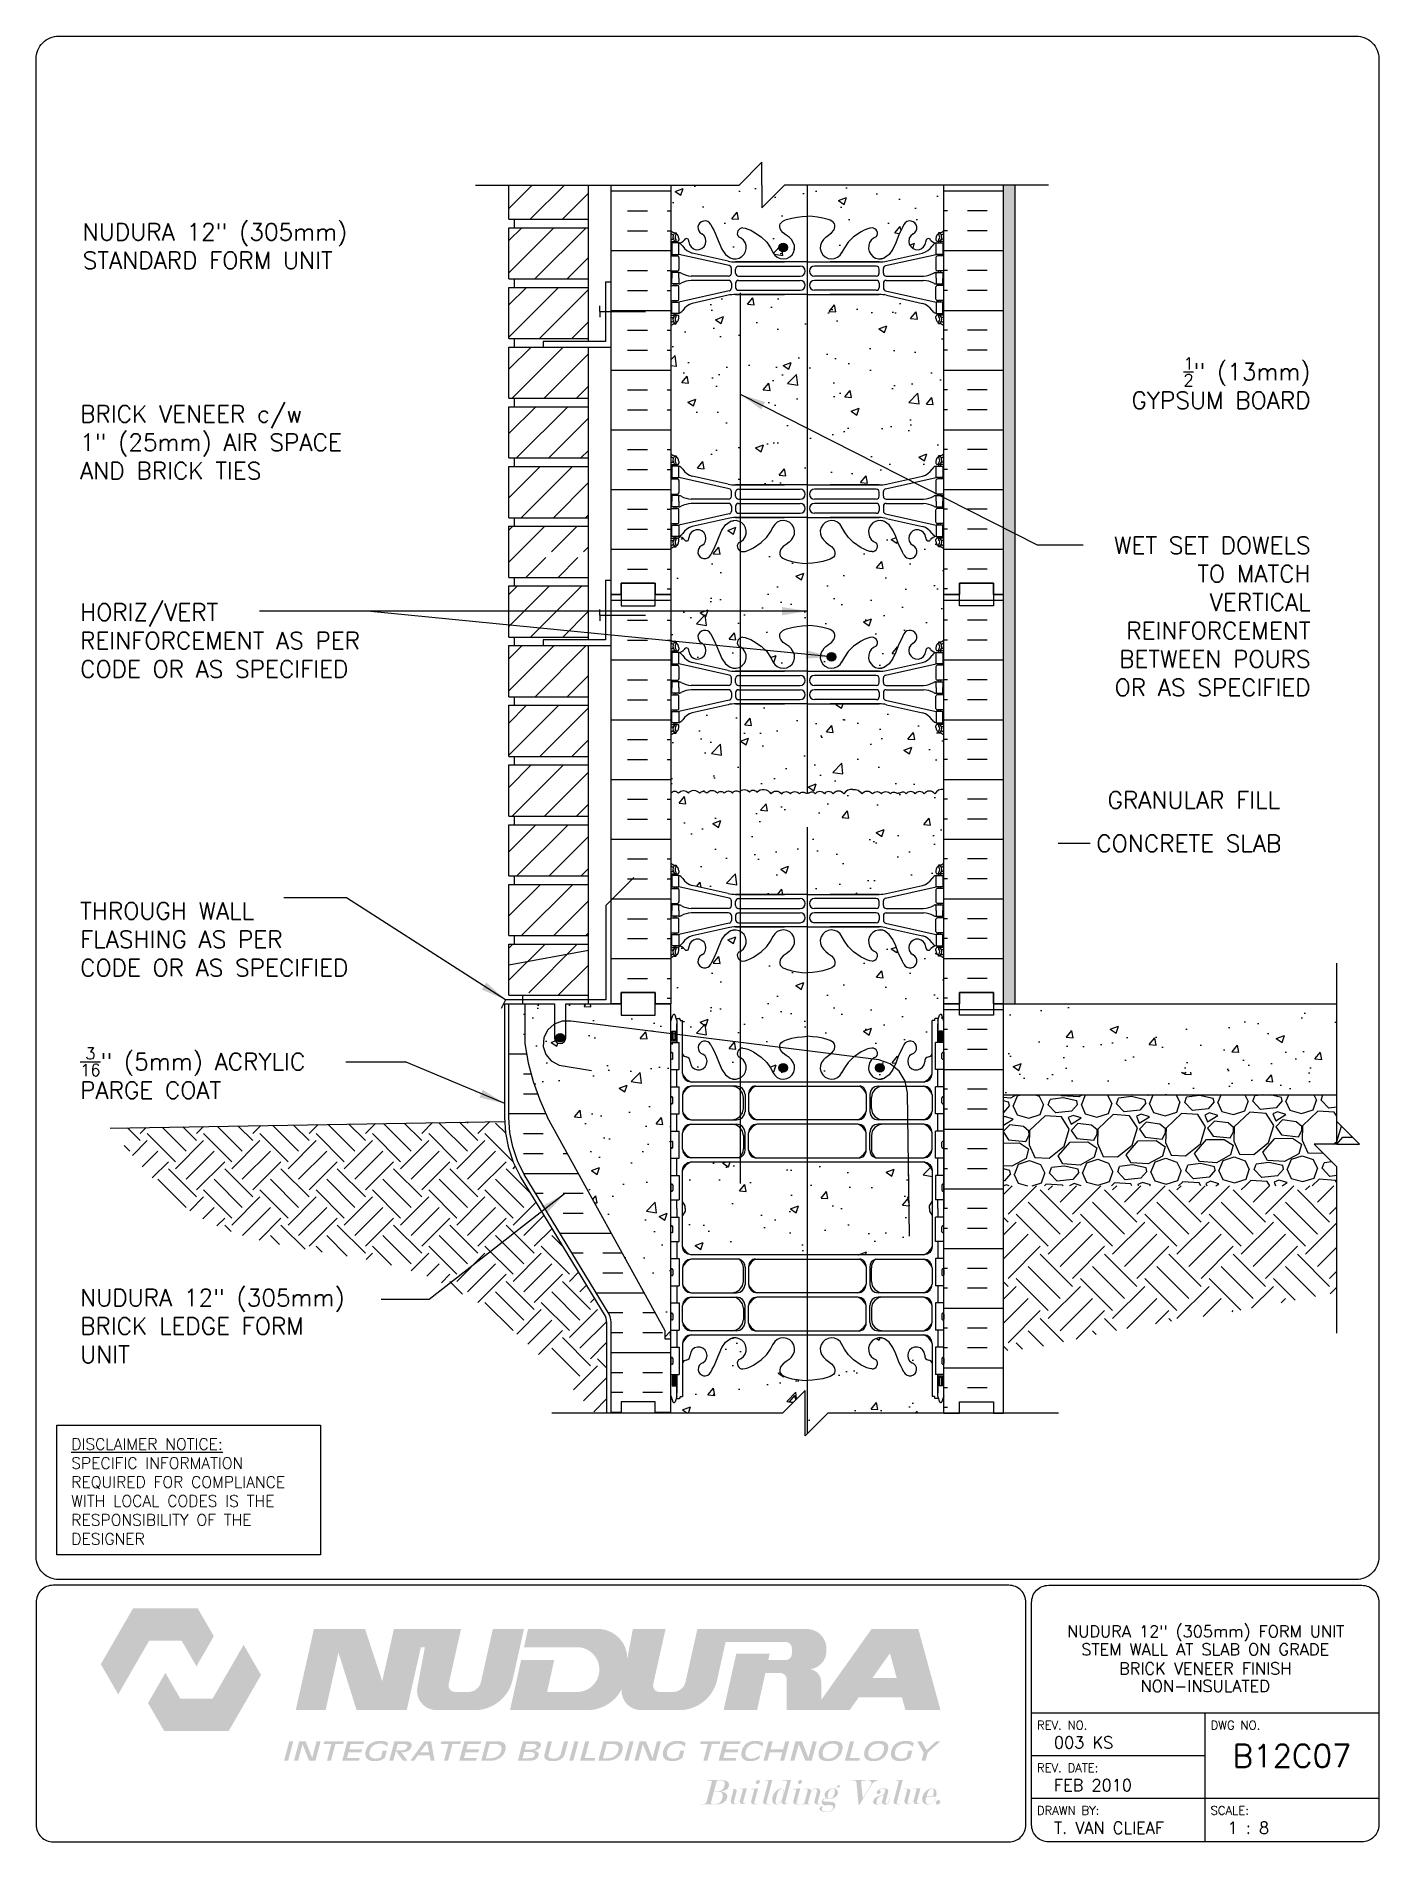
# Paper-space layout 'B12C07' of a CAD drawing. Header units: inches. Extents: x 0.42 to 7.8, y 0.49 to 10.41.
# The model-space entities are those that its viewports show. They can reach past a viewport. Long polylines and large blocks are cut down to what shows.
import ezdxf
from ezdxf.enums import TextEntityAlignment as Align

# ---------------------------------------------------------------- set-up
doc = ezdxf.new("R2010")
doc.units = ezdxf.units.IN
doc.header["$MEASUREMENT"] = 0
for name, pattern in [('DASHED2', [0.375, 0.25, -0.125]), ('DASHEDX2', [1.5, 1, -0.5]), ('HIDDEN2', [0.1875, 0.125, -0.0625])]:
    doc.linetypes.add(name, pattern=pattern)
for name, color, linetype in [('CUT PLANE', 9, 'Continuous'), ('HATCH', 12, 'Continuous'), ('Hidden2', 12, 'HIDDEN2'), ('line25', 2, 'Continuous'), ('LINE3', 3, 'Continuous'), ('LINE50', 5, 'Continuous'), ('LINE9', 9, 'Continuous'), ('LOGO', 7, 'Continuous'), ('TBK_LINE65', 3, 'Continuous'), ('TBK_TEXT', 4, 'Continuous'), ('TEXT', 4, 'Continuous'), ('Web_Edge', 9, 'Continuous')]:
    doc.layers.add(name, color=color, linetype=linetype)
doc.styles.add('DIM', font='romans.shx', dxfattribs={"width": 0.7})
doc.styles.add('ROMANS', font='romans.shx', dxfattribs={"height": 1.125})
doc.dimstyles.new('ext_12', dxfattribs={"dimscale": 12, "dimtxt": 0.09375, "dimasz": 0.09375, "dimexe": 0.09375, "dimexo": 0.0625, "dimgap": 0.0625, "dimtad": 1, "dimdec": 1, "dimzin": 3, "dimdsep": 46, "dimlunit": 4, "dimtxsty": 'DIM', "dimcen": 0.09, "dimdle": 0.09375, "dimclrt": 4, "dimadec": 0, "dimazin": 0, "dimtfac": 1, "dimtdec": 1, "dimtmove": 2, "dimatfit": 3, "dimfxl": 1, "dimfrac": 2, "dimtolj": 1, "dimtzin": 0, "dimarcsym": 0})
pattern_1 = [(50, (109.2275, 13.7785), (3.5863, -0.31376), [0.375, -4.125]), (355, (109.2275, 13.7785), (-0.69376, 3.76096), [0.3, -3.3]), (100.451, (109.5264, 13.7524), (2.89255, 3.4472), [0.3187, -3.5057]), (46.184, (109.2275, 14.7785), (5.3362, -0.8276), [0.5625, -6.1875]), (96.636, (109.672, 14.7095), (4.6733, 4.8706), [0.47805, -5.25856]), (351.184, (109.2275, 14.7785), (4.6733, 4.8706), [0.45, -4.95]), (21, (109.7275, 14.5285), (2.98454, -2.0131), [0.375, -4.125]), (326, (109.7275, 14.5285), (1.21658, 3.62575), [0.3, -3.3]), (71.451, (109.9762, 14.3608), (4.2011, 1.61265), [0.3187, -3.5057]), (37.5, (109.2275, 13.7785), (0.0608, 1.66447), [0, -3.26, 0, -3.35, 0, -3.3125]), (7.5, (109.2275, 13.7785), (1.31535, 1.97206), [0, -1.91, 0, -3.185, 0, -1.2625]), (327.5, (108.1125, 13.7785), (2.669112, -0.112774), [0, -1.25, 0, -3.9, 0, -5.175]), (317.5, (107.6125, 13.7785), (2.91593, 0.50052), [0, -1.625, 0, -2.59, 0, -3.675])]

psp = doc.layouts.new('B12C07')

# ---------------------------------------------------------------- texts
at = {"layer": 'TBK_TEXT', "color": 7, "style": 'ROMANS'}
for s, p in [('REV. NO.', (5.9215, 1.107)), ('DWG NO.', (6.876, 1.107)), ('REV. DATE:', (5.9215, 0.8726)), ('DRAWN BY: ', (5.9215, 0.6382)), ('SCALE:', (6.876, 0.6382))]:
    psp.add_text(s, height=0.04688, dxfattribs=at).set_placement(p)
at = {"layer": 'TEXT', "insert": (0.6134, 2.7065), "char_height": 0.0625, "width": 1.41371, "attachment_point": 1, "style": 'ROMANS'}
psp.add_mtext('{\\Fromans.shx|c1;\\LDISCLAIMER NOTICE:\\l\\PSPECIFIC INFORMATION REQUIRED FOR COMPLIANCE WITH LOCAL CODES IS THE RESPONSIBILITY OF THE DESIGNER}', dxfattribs=at)

msp = doc.modelspace()

# ---------------------------------------------------------------- texts
at = {"layer": 'TEXT', "style": 'ROMANS'}
for s, p in [(' GRANULAR FILL', (88.33, 60.621)), (' CONCRETE SLAB', (87.838, 58.712))]:
    msp.add_text(s, height=0.75, dxfattribs=at).set_placement(p, align=Align.MIDDLE_LEFT)
at = {"layer": 'TEXT', "char_height": 0.75, "attachment_point": 4, "style": 'ROMANS'}
for s, insert, width in [('NUDURA 12" (305mm)  STANDARD FORM UNIT', (43.775, 84.977), 14.92951), ('BRICK VENEER c/w \\P1" (25mm) AIR SPACE\\PAND BRICK TIES', (43.662, 76.348), 17.20614), ('THROUGH WALL FLASHING AS PER CODE OR AS SPECIFIED', (43.662, 54.497), 13.06096), ('\\A1;{\\H0.7x;\\S3/16;}" (5mm) ACRYLIC PARGE COAT ', (43.662, 48.615), 13.06096), ('NUDURA 12" (305mm) BRICK LEDGE FORM UNIT', (43.662, 37.49), 13.06096)]:
    msp.add_mtext(s, dxfattribs=dict(at, insert=insert, width=width))
at = {"layer": 'TEXT', "linetype": 'DASHEDX2', "char_height": 0.75, "style": 'ROMANS'}
for s, insert, width, attachment_point in [('\\A1; {\\H0.7x;\\S1/2;}" (13mm) GYPSUM BOARD', (97.772, 78.953), 10.16974, 6), ('\\A1;WET SET DOWELS TO MATCH VERTICAL REINFORCEMENT BETWEEN POURS OR AS SPECIFIED', (97.772, 68.696), 10.16974, 6), ('HORIZ/VERT REINFORCEMENT AS PER CODE OR AS SPECIFIED', (43.662, 67.631), 15.3273, 4)]:
    msp.add_mtext(s, dxfattribs=dict(at, insert=insert, width=width, attachment_point=attachment_point))

# ---------------------------------------------------------------- blocks, each defined once
blk = doc.blocks.new('TITLEBLOCK-Tag')
at = {"style": 'ROMANS'}
for tag, height, p in [('TITLE_LINE_1', 0.0625, (0.927, -0.1328)), ('TITLE_LINE_2', 0.0625, (0.9294, -0.2258)), ('CENTRE-LINE-3', 0.0625, (0.927, -0.3246)), ('TITLE_LINE_4', 0.0625, (0.927, -0.4299)), ('TITLE_LINE_5', 0.0625, (0.927, -0.526)), ('DWG', 0.125, (1.4043, -0.9102))]:
    blk.add_attdef(tag, text='', height=height, dxfattribs=at).set_placement(p, align=Align.MIDDLE_CENTER)
for tag, p in [('LATEST_REVISION', (0.0954, -0.8366)), ('REVISION_DATE', (0.0954, -1.071)), ('DRAWN_BY', (0.0954, -1.3053)), ('SCALE', (1.0499, -1.3053))]:
    blk.add_attdef(tag, text='', height=0.0469, dxfattribs=at).set_placement(p, align=Align.MIDDLE_LEFT)
blk = doc.blocks.new('12-inch Hinge Pin Web')
at = {"layer": 'Web_Edge'}
for p, q in [((349.969, 208.905), (350.059, 208.905)), ((350.059, 208.905), (350.059, 208.863)), ((361.677, 208.905), (361.587, 208.905)), ((361.587, 208.905), (361.587, 208.863)), ((349.823, 208.626), (349.901, 208.626)), ((349.823, 208.526), (350.107, 208.526)), ((349.969, 208.526), (349.969, 208.456)), ((350.059, 208.526), (350.059, 208.456)), ((350.169, 208.656), (350.169, 208.588)), ((361.477, 208.656), (361.477, 208.588)), ((361.823, 208.526), (361.54, 208.526)), ((361.587, 208.526), (361.587, 208.456)), ((361.677, 208.526), (361.677, 208.456)), ((361.823, 208.626), (361.746, 208.626)), ((349.823, 207.886), (350.107, 207.886)), ((349.969, 207.956), (349.969, 207.886)), ((350.059, 207.956), (350.059, 207.886)), ((352.382, 207.459), (350.164, 207.956)), ((350.169, 207.823), (350.169, 207.288)), ((352.339, 207.658), (350.758, 208.011)), ((352.48, 207.125), (352.48, 207.337)), ((352.666, 207.622), (354.823, 207.622)), ((355.823, 207.622), (352.666, 207.622)), ((352.667, 207.126), (352.667, 207.31)), ((352.792, 207.435), (355.511, 207.435)), ((355.823, 207.622), (358.981, 207.622)), ((358.855, 207.435), (356.135, 207.435)), ((358.981, 207.622), (356.823, 207.622)), ((358.98, 207.126), (358.98, 207.31)), ((359.167, 207.125), (359.167, 207.337)), ((359.265, 207.459), (361.482, 207.956)), ((359.308, 207.658), (360.889, 208.011)), ((361.477, 207.823), (361.477, 207.288)), ((361.823, 207.886), (361.54, 207.886)), ((361.587, 207.956), (361.587, 207.886)), ((361.677, 207.956), (361.677, 207.886)), ((349.823, 207.226), (350.107, 207.226)), ((349.823, 206.586), (350.107, 206.586)), ((349.969, 207.226), (349.969, 207.156)), ((349.969, 206.586), (349.969, 206.656)), ((350.059, 207.226), (350.059, 207.156)), ((350.059, 206.586), (350.059, 206.656)), ((350.169, 205.988), (350.169, 206.523)), ((352.355, 207), (350.717, 207)), ((352.355, 206.812), (350.717, 206.812)), ((352.48, 206.687), (352.48, 206.475)), ((352.667, 206.686), (352.667, 206.502)), ((352.792, 207.001), (355.511, 207.001)), ((352.792, 206.811), (355.511, 206.811)), ((358.855, 207.001), (356.135, 207.001)), ((358.855, 206.811), (356.135, 206.811)), ((358.98, 206.686), (358.98, 206.502)), ((359.167, 206.687), (359.167, 206.475)), ((359.292, 207), (360.93, 207)), ((359.292, 206.812), (360.93, 206.812)), ((361.477, 205.988), (361.477, 206.523)), ((361.823, 207.226), (361.54, 207.226)), ((361.823, 206.586), (361.54, 206.586)), ((361.587, 207.226), (361.587, 207.156)), ((361.587, 206.586), (361.587, 206.656)), ((361.677, 207.226), (361.677, 207.156)), ((361.677, 206.586), (361.677, 206.656)), ((349.823, 205.926), (350.107, 205.926)), ((349.969, 205.856), (349.969, 205.926)), ((350.059, 205.856), (350.059, 205.926)), ((352.382, 206.353), (350.164, 205.856)), ((352.339, 206.154), (350.758, 205.801)), ((352.666, 206.19), (354.823, 206.19)), ((355.823, 206.19), (352.666, 206.19)), ((352.792, 206.377), (355.511, 206.377)), ((355.823, 206.19), (358.981, 206.19)), ((358.855, 206.377), (356.135, 206.377)), ((358.981, 206.19), (356.823, 206.19)), ((359.265, 206.353), (361.482, 205.856)), ((359.308, 206.154), (360.889, 205.801)), ((361.823, 205.926), (361.54, 205.926)), ((361.587, 205.856), (361.587, 205.926)), ((361.677, 205.856), (361.677, 205.926)), ((349.823, 205.286), (350.107, 205.286)), ((349.823, 205.186), (349.901, 205.186)), ((349.969, 205.286), (349.969, 205.356)), ((349.969, 204.907), (350.059, 204.907)), ((350.059, 205.286), (350.059, 205.356)), ((350.059, 204.907), (350.059, 204.949)), ((350.169, 205.156), (350.169, 205.223)), ((361.477, 205.156), (361.477, 205.223)), ((361.823, 205.286), (361.54, 205.286)), ((361.587, 205.286), (361.587, 205.356)), ((361.587, 204.907), (361.587, 204.949)), ((361.677, 204.907), (361.587, 204.907)), ((361.677, 205.286), (361.677, 205.356)), ((361.823, 205.186), (361.746, 205.186)), ((349.823, 198.818), (349.901, 198.818)), ((349.823, 198.718), (350.107, 198.718)), ((349.969, 199.097), (350.059, 199.097)), ((349.969, 198.718), (349.969, 198.648)), ((350.059, 199.097), (350.059, 199.055)), ((350.059, 198.718), (350.059, 198.648)), ((350.169, 198.848), (350.169, 198.781)), ((361.477, 198.848), (361.477, 198.781)), ((361.823, 198.718), (361.54, 198.718)), ((361.677, 199.097), (361.587, 199.097)), ((361.587, 199.097), (361.587, 199.055)), ((361.587, 198.718), (361.587, 198.648)), ((361.677, 198.718), (361.677, 198.648)), ((361.823, 198.818), (361.746, 198.818)), ((349.823, 198.078), (350.107, 198.078)), ((349.969, 198.148), (349.969, 198.078)), ((350.059, 198.148), (350.059, 198.078)), ((352.382, 197.652), (350.164, 198.148)), ((350.169, 198.016), (350.169, 197.481)), ((352.339, 197.85), (350.758, 198.203)), ((352.666, 197.814), (354.823, 197.814)), ((355.823, 197.814), (352.666, 197.814)), ((355.823, 197.814), (358.981, 197.814)), ((358.981, 197.814), (356.823, 197.814)), ((359.265, 197.652), (361.482, 198.148)), ((359.308, 197.85), (360.889, 198.203)), ((361.477, 198.016), (361.477, 197.481)), ((361.823, 198.078), (361.54, 198.078)), ((361.587, 198.148), (361.587, 198.078)), ((361.677, 198.148), (361.677, 198.078)), ((349.823, 197.418), (350.107, 197.418)), ((349.969, 197.418), (349.969, 197.348)), ((350.059, 197.418), (350.059, 197.348)), ((352.355, 197.192), (350.717, 197.192)), ((352.355, 197.004), (350.717, 197.004)), ((352.48, 197.317), (352.48, 197.53)), ((352.667, 197.318), (352.667, 197.502)), ((352.792, 197.627), (355.511, 197.627)), ((352.792, 197.193), (355.511, 197.193)), ((352.792, 197.003), (355.511, 197.003)), ((358.855, 197.627), (356.135, 197.627)), ((358.855, 197.193), (356.135, 197.193)), ((358.855, 197.003), (356.135, 197.003)), ((358.98, 197.318), (358.98, 197.502)), ((359.167, 197.317), (359.167, 197.53)), ((359.292, 197.192), (360.93, 197.192)), ((359.292, 197.004), (360.93, 197.004)), ((361.823, 197.418), (361.54, 197.418)), ((361.587, 197.418), (361.587, 197.348)), ((361.677, 197.418), (361.677, 197.348)), ((349.823, 196.778), (350.107, 196.778)), ((349.969, 196.778), (349.969, 196.848)), ((350.059, 196.778), (350.059, 196.848)), ((352.382, 196.545), (350.164, 196.048)), ((350.169, 196.181), (350.169, 196.716)), ((352.339, 196.347), (350.758, 195.994)), ((352.48, 196.879), (352.48, 196.667)), ((352.666, 196.383), (354.823, 196.383)), ((355.823, 196.383), (352.666, 196.383)), ((352.667, 196.878), (352.667, 196.694)), ((352.792, 196.569), (355.511, 196.569)), ((355.823, 196.383), (358.981, 196.383)), ((358.855, 196.569), (356.135, 196.569)), ((358.981, 196.383), (356.823, 196.383)), ((358.98, 196.878), (358.98, 196.694)), ((359.167, 196.879), (359.167, 196.667)), ((359.265, 196.545), (361.482, 196.048)), ((359.308, 196.347), (360.889, 195.994)), ((361.477, 196.181), (361.477, 196.716)), ((361.823, 196.778), (361.54, 196.778)), ((361.587, 196.778), (361.587, 196.848)), ((361.677, 196.778), (361.677, 196.848)), ((349.823, 196.118), (350.107, 196.118)), ((349.823, 195.478), (350.107, 195.478)), ((349.823, 195.378), (349.901, 195.378)), ((349.969, 196.048), (349.969, 196.118)), ((349.969, 195.478), (349.969, 195.548)), ((350.059, 196.048), (350.059, 196.118)), ((350.059, 195.478), (350.059, 195.548)), ((350.169, 195.348), (350.169, 195.416)), ((361.477, 195.348), (361.477, 195.416)), ((361.823, 196.118), (361.54, 196.118)), ((361.823, 195.478), (361.54, 195.478)), ((361.587, 196.048), (361.587, 196.118)), ((361.587, 195.478), (361.587, 195.548)), ((361.677, 196.048), (361.677, 196.118)), ((361.677, 195.478), (361.677, 195.548)), ((361.823, 195.378), (361.746, 195.378)), ((349.969, 195.099), (350.059, 195.099)), ((350.059, 195.099), (350.059, 195.141)), ((361.587, 195.099), (361.587, 195.141)), ((361.677, 195.099), (361.587, 195.099))]:
    blk.add_line(p, q, dxfattribs=at)
for points in [[(349.864, 207.956), (350.164, 207.956), (350.164, 208.456), (349.864, 208.456)], [(361.782, 207.956), (361.482, 207.956), (361.482, 208.456), (361.782, 208.456)], [(349.864, 205.856), (350.164, 205.856), (350.164, 205.356), (349.864, 205.356)], [(361.782, 205.856), (361.482, 205.856), (361.482, 205.356), (361.782, 205.356)], [(349.864, 198.148), (350.164, 198.148), (350.164, 198.648), (349.864, 198.648)], [(361.782, 198.148), (361.482, 198.148), (361.482, 198.648), (361.782, 198.648)], [(349.864, 196.048), (350.164, 196.048), (350.164, 195.548), (349.864, 195.548)], [(361.782, 196.048), (361.482, 196.048), (361.482, 195.548), (361.782, 195.548)]]:
    blk.add_lwpolyline(points, close=True, dxfattribs=at)
for points in [[(350.164, 206.906), (350.164, 207.156), (349.864, 207.156), (349.864, 206.906)], [(350.164, 206.906), (350.164, 206.656), (349.864, 206.656), (349.864, 206.906)], [(361.482, 206.906), (361.482, 207.156), (361.782, 207.156), (361.782, 206.906)], [(361.482, 206.906), (361.482, 206.656), (361.782, 206.656), (361.782, 206.906)], [(350.164, 197.098), (350.164, 197.348), (349.864, 197.348), (349.864, 197.098)], [(350.164, 197.098), (350.164, 196.848), (349.864, 196.848), (349.864, 197.098)], [(361.482, 197.098), (361.482, 197.348), (361.782, 197.348), (361.782, 197.098)], [(361.482, 197.098), (361.482, 196.848), (361.782, 196.848), (361.782, 197.098)]]:
    blk.add_lwpolyline(points, dxfattribs=at)
for centre, radius, start, end in [((350.169, 209.363), 0.5, 226.21089, 250.52878), ((350.169, 209.363), 0.6, 234.78322, 245.07477), ((350.163, 208.71), 0.25, 140.11451, 222.46087), ((350.005, 208.841), 0.045, 321.448, 139.1879), ((349.919, 208.656), 0.25, 0, 70.52878), ((350.989, 208.532), 0.375, 182.92371, 59.86753), ((351.309, 209.126), 0.3, 27.59697, 243.94252), ((352.982, 208.879), 0.242, 90, 218.23271), ((358.665, 208.879), 0.242, 321.76729, 90), ((360.337, 209.126), 0.3, 296.05748, 152.40303), ((360.657, 208.532), 0.375, 120.13247, 357.07629), ((361.727, 208.656), 0.25, 109.47122, 180), ((361.641, 208.841), 0.045, 40.8121, 218.552), ((361.477, 209.363), 0.5, 289.47122, 313.78911), ((361.484, 208.71), 0.25, 317.53913, 39.88549), ((361.477, 209.363), 0.6, 294.92523, 305.21678), ((349.902, 208.646), 0.0196, 269.40316, 15.4901), ((349.907, 208.8), 0.021, 343.464, 63.99573), ((350.012, 208.572), 0.045, 222.46087, 42.46087), ((350.163, 208.71), 0.16, 140.00008, 222.46087), ((350.107, 208.588), 0.0625, 270, 0), ((350.127, 208.805), 0.352, 276.12908, 321.53314), ((350.042, 208.113), 0.364, 34.97751, 70.33874), ((350.965, 208.725), 0.743, 212.79192, 253.81071), ((350.504, 208.537), 0.113, 347.81557, 154.05694), ((352.636, 208.254), 0.5, 246.21387, 71.79367), ((354.761, 208.254), 0.5, 204.81899, 44.18751), ((356.886, 208.254), 0.5, 135.81249, 335.18101), ((359.011, 208.254), 0.5, 108.20633, 293.78613), ((360.682, 208.725), 0.743, 286.18929, 327.20808), ((361.143, 208.537), 0.113, 25.94306, 192.18443), ((361.52, 208.805), 0.352, 218.46686, 263.87092), ((361.605, 208.113), 0.364, 109.66126, 145.02249), ((361.54, 208.588), 0.0625, 180, 270), ((361.635, 208.572), 0.045, 137.53913, 317.53913), ((361.484, 208.71), 0.16, 317.53913, 39.99992), ((361.74, 208.8), 0.021, 116.00427, 196.536), ((361.745, 208.646), 0.0196, 164.5099, 270.59684), ((350.107, 207.823), 0.0625, 0, 90), ((350.107, 207.288), 0.0625, 270, 0), ((352.666, 209.122), 1.5, 257.41348, 270), ((352.355, 207.337), 0.125, 0, 77.37673), ((352.792, 207.31), 0.125, 90, 180), ((355.511, 207.218), 0.217, 270, 90), ((356.135, 207.218), 0.217, 90, 270), ((358.855, 207.31), 0.125, 0, 90), ((358.981, 209.122), 1.5, 270, 282.58652), ((359.292, 207.337), 0.125, 102.62327, 180), ((361.54, 207.823), 0.0625, 90, 180), ((361.54, 207.288), 0.0625, 180, 270), ((350.107, 206.523), 0.0625, 0, 90), ((350.16, 206.937), 0.219, 60.49375, 88.91995), ((350.16, 206.875), 0.219, 271.08005, 299.50625), ((350.806, 208.167), 1.17, 242.63655, 265.65045), ((350.806, 205.645), 1.17, 94.34955, 117.36345), ((352.355, 207.125), 0.125, 270, 0), ((352.355, 206.687), 0.125, 0, 90), ((352.355, 206.475), 0.125, 282.62327, 0), ((352.792, 207.126), 0.125, 180, 270), ((352.792, 206.686), 0.125, 90, 180), ((352.792, 206.502), 0.125, 180, 270), ((355.511, 206.594), 0.217, 270, 90), ((356.135, 206.594), 0.217, 90, 270), ((358.855, 207.126), 0.125, 270, 360), ((358.855, 206.686), 0.125, 0, 90), ((358.855, 206.502), 0.125, 270, 0), ((359.292, 207.125), 0.125, 180, 270), ((359.292, 206.687), 0.125, 90, 180), ((359.292, 206.475), 0.125, 180, 257.37673), ((360.841, 208.167), 1.17, 274.34955, 297.36345), ((360.841, 205.645), 1.17, 62.63655, 85.65045), ((361.487, 206.937), 0.219, 91.08005, 119.50625), ((361.487, 206.875), 0.219, 240.49375, 268.91995), ((361.54, 206.523), 0.0625, 90, 180), ((350.107, 205.988), 0.0625, 270, 0), ((350.965, 205.087), 0.743, 106.18929, 147.20808), ((352.666, 204.69), 1.5, 90, 102.58652), ((358.981, 204.69), 1.5, 77.41348, 90), ((360.682, 205.087), 0.743, 32.79192, 73.81071), ((361.54, 205.988), 0.0625, 180, 270), ((350.169, 204.449), 0.6, 114.92523, 125.21678), ((350.169, 204.449), 0.5, 109.47122, 133.78911), ((349.902, 205.166), 0.0196, 344.5099, 90.59684), ((350.163, 205.101), 0.25, 137.53913, 219.88549), ((349.907, 205.012), 0.021, 296.00427, 16.536), ((350.005, 204.97), 0.045, 220.8121, 38.552), ((350.012, 205.24), 0.045, 317.53913, 137.53913), ((350.163, 205.101), 0.16, 137.53913, 219.99992), ((349.919, 205.156), 0.25, 289.47122, 360), ((350.107, 205.223), 0.0625, 360, 90), ((350.042, 205.699), 0.364, 289.66126, 325.02249), ((361.605, 205.699), 0.364, 214.97751, 250.33874), ((361.54, 205.223), 0.0625, 90, 180), ((361.727, 205.156), 0.25, 180, 250.52878), ((361.635, 205.24), 0.045, 42.46087, 222.46087), ((361.641, 204.97), 0.045, 141.448, 319.1879), ((361.484, 205.101), 0.16, 320.00008, 42.46087), ((361.477, 204.449), 0.5, 46.21089, 70.52878), ((361.484, 205.101), 0.25, 320.11451, 42.46087), ((361.74, 205.012), 0.021, 163.464, 243.99573), ((361.745, 205.166), 0.0196, 89.40316, 195.4901), ((361.477, 204.449), 0.6, 54.78322, 65.07477), ((350.169, 199.555), 0.5, 226.21089, 250.52878), ((350.169, 199.555), 0.6, 234.78322, 245.07477), ((349.902, 198.838), 0.0196, 269.40316, 15.4901), ((350.163, 198.903), 0.25, 140.11451, 222.46087), ((349.907, 198.992), 0.021, 343.464, 63.99573), ((350.005, 199.034), 0.045, 321.448, 139.1879), ((350.012, 198.764), 0.045, 222.46087, 42.46087), ((349.919, 198.848), 0.25, 0, 70.52878), ((350.163, 198.903), 0.16, 140.00008, 222.46087), ((350.107, 198.781), 0.0625, 270, 0), ((350.042, 198.306), 0.364, 34.97751, 70.33874), ((350.965, 198.917), 0.743, 212.79192, 253.81071), ((360.682, 198.917), 0.743, 286.18929, 327.20808), ((361.605, 198.306), 0.364, 109.66126, 145.02249), ((361.727, 198.848), 0.25, 109.47122, 180), ((361.54, 198.781), 0.0625, 180, 270), ((361.635, 198.764), 0.045, 137.53913, 317.53913), ((361.641, 199.034), 0.045, 40.8121, 218.552), ((361.484, 198.903), 0.16, 317.53913, 39.99992), ((361.477, 199.555), 0.5, 289.47122, 313.78911), ((361.484, 198.903), 0.25, 317.53913, 39.88549), ((361.74, 198.992), 0.021, 116.00427, 196.536), ((361.745, 198.838), 0.0196, 164.5099, 270.59684), ((361.477, 199.555), 0.6, 294.92523, 305.21678), ((350.107, 198.016), 0.0625, 0, 90), ((352.666, 199.314), 1.5, 257.41348, 270), ((358.981, 199.314), 1.5, 270, 282.58652), ((361.54, 198.016), 0.0625, 90, 180), ((350.107, 197.481), 0.0625, 270, 0), ((350.16, 197.13), 0.219, 60.49375, 88.91995), ((350.806, 198.359), 1.17, 242.63655, 265.65045), ((350.806, 195.837), 1.17, 94.34955, 117.36345), ((352.355, 197.317), 0.125, 270, 0), ((352.355, 196.879), 0.125, 0, 90), ((352.355, 197.53), 0.125, 0, 77.37673), ((352.792, 197.502), 0.125, 90, 180), ((352.792, 197.318), 0.125, 180, 270), ((352.792, 196.878), 0.125, 90, 180), ((355.511, 197.41), 0.217, 270, 90), ((355.511, 196.786), 0.217, 270, 90), ((356.135, 197.41), 0.217, 90, 270), ((356.135, 196.786), 0.217, 90, 270), ((358.855, 197.502), 0.125, 0, 90), ((358.855, 197.318), 0.125, 270, 360), ((358.855, 196.878), 0.125, 0, 90), ((359.292, 197.53), 0.125, 102.62327, 180), ((359.292, 197.317), 0.125, 180, 270), ((359.292, 196.879), 0.125, 90, 180), ((360.841, 198.359), 1.17, 274.34955, 297.36345), ((360.841, 195.837), 1.17, 62.63655, 85.65045), ((361.487, 197.13), 0.219, 91.08005, 119.50625), ((361.54, 197.481), 0.0625, 180, 270), ((350.107, 196.716), 0.0625, 0, 90), ((350.107, 196.181), 0.0625, 270, 0), ((350.16, 197.067), 0.219, 271.08005, 299.50625), ((352.666, 194.883), 1.5, 90, 102.58652), ((352.355, 196.667), 0.125, 282.62327, 0), ((352.636, 195.75), 0.5, 288.20633, 113.78613), ((352.792, 196.694), 0.125, 180, 270), ((354.761, 195.75), 0.5, 315.81249, 155.18101), ((356.886, 195.75), 0.5, 24.81899, 224.18751), ((359.011, 195.75), 0.5, 66.21387, 251.79367), ((358.855, 196.694), 0.125, 270, 0), ((358.981, 194.883), 1.5, 77.41348, 90), ((359.292, 196.667), 0.125, 180, 257.37673), ((361.487, 197.067), 0.219, 240.49375, 268.91995), ((361.54, 196.716), 0.0625, 90, 180), ((361.54, 196.181), 0.0625, 180, 270), ((349.902, 195.359), 0.0196, 344.5099, 90.59684), ((350.163, 195.294), 0.25, 137.53913, 219.88549), ((350.012, 195.432), 0.045, 317.53913, 137.53913), ((350.163, 195.294), 0.16, 137.53913, 219.99992), ((349.919, 195.348), 0.25, 289.47122, 360), ((350.107, 195.416), 0.0625, 360, 90), ((350.042, 195.891), 0.364, 289.66126, 325.02249), ((350.127, 195.199), 0.352, 38.46686, 83.87092), ((350.965, 195.28), 0.743, 106.18929, 147.20808), ((350.504, 195.467), 0.113, 205.94306, 12.18443), ((350.989, 195.472), 0.375, 300.13247, 177.07629), ((360.657, 195.472), 0.375, 2.92371, 239.86753), ((360.682, 195.28), 0.743, 32.79192, 73.81071), ((361.143, 195.467), 0.113, 167.81557, 334.05694), ((361.52, 195.199), 0.352, 96.12908, 141.53314), ((361.605, 195.891), 0.364, 214.97751, 250.33874), ((361.54, 195.416), 0.0625, 90, 180), ((361.727, 195.348), 0.25, 180, 250.52878), ((361.635, 195.432), 0.045, 42.46087, 222.46087), ((361.484, 195.294), 0.16, 320.00008, 42.46087), ((361.484, 195.294), 0.25, 320.11451, 42.46087), ((361.745, 195.359), 0.0196, 89.40316, 195.4901), ((350.169, 194.641), 0.6, 114.92523, 125.21678), ((350.169, 194.641), 0.5, 109.47122, 133.78911), ((349.907, 195.204), 0.021, 296.00427, 16.536), ((350.005, 195.163), 0.045, 220.8121, 38.552), ((351.309, 194.878), 0.3, 116.05748, 332.40303), ((352.982, 195.125), 0.242, 141.76729, 270), ((358.665, 195.125), 0.242, 270, 38.23271), ((360.337, 194.878), 0.3, 207.59697, 63.94252), ((361.641, 195.163), 0.045, 141.448, 319.1879), ((361.477, 194.641), 0.5, 46.21089, 70.52878), ((361.74, 195.204), 0.021, 163.464, 243.99573), ((361.477, 194.641), 0.6, 54.78322, 65.07477)]:
    blk.add_arc(centre, radius, start, end, dxfattribs=at)
for points, knots in [([(355.119, 208.603), (355.012, 208.766), (354.652, 208.856), (354.575, 209.352), (355.123, 209.588), (355.527, 209.616), (355.823, 209.637)], [0.229407, 0.229407, 0.229407, 0.229407, 0.844432, 1.128849, 1.464331, 2.389004, 2.389004, 2.389004, 2.389004]), ([(356.527, 208.603), (356.635, 208.766), (356.995, 208.856), (357.072, 209.352), (356.524, 209.588), (356.12, 209.616), (355.823, 209.637)], [0.229407, 0.229407, 0.229407, 0.229407, 0.844432, 1.128849, 1.464331, 2.389004, 2.389004, 2.389004, 2.389004]), ([(351.575, 209.265), (351.661, 209.098), (351.914, 208.608), (352.128, 207.859), (352.538, 207.764), (352.595, 207.756)], [0, 0, 0, 0, 0.579211, 1.703896, 1.875321, 1.875321, 1.875321, 1.875321]), ([(352.982, 209.121), (353.103, 209.123), (353.937, 208.766), (354.176, 208.309), (354.317, 208.026)], [0.038125, 0.038125, 0.038125, 0.038125, 0.320663, 1.258119, 1.258119, 1.258119, 1.258119]), ([(358.665, 209.121), (358.544, 209.123), (357.71, 208.766), (357.471, 208.309), (357.33, 208.026)], [0.038125, 0.038125, 0.038125, 0.038125, 0.320663, 1.258119, 1.258119, 1.258119, 1.258119]), ([(360.072, 209.265), (359.986, 209.098), (359.733, 208.608), (359.519, 207.859), (359.109, 207.764), (359.052, 207.756)], [0, 0, 0, 0, 0.579211, 1.703896, 1.875321, 1.875321, 1.875321, 1.875321]), ([(351.575, 194.739), (351.661, 194.906), (351.914, 195.396), (352.128, 196.145), (352.538, 196.24), (352.595, 196.248)], [0, 0, 0, 0, 0.579211, 1.703896, 1.875321, 1.875321, 1.875321, 1.875321]), ([(360.072, 194.739), (359.986, 194.906), (359.733, 195.396), (359.519, 196.145), (359.109, 196.24), (359.052, 196.248)], [0, 0, 0, 0, 0.579211, 1.703896, 1.875321, 1.875321, 1.875321, 1.875321]), ([(352.982, 194.883), (353.103, 194.881), (353.937, 195.239), (354.176, 195.695), (354.317, 195.979)], [0.038125, 0.038125, 0.038125, 0.038125, 0.320663, 1.258119, 1.258119, 1.258119, 1.258119]), ([(355.119, 195.401), (355.012, 195.238), (354.652, 195.148), (354.575, 194.652), (355.123, 194.416), (355.527, 194.388), (355.823, 194.367)], [0.229407, 0.229407, 0.229407, 0.229407, 0.844432, 1.128849, 1.464331, 2.389004, 2.389004, 2.389004, 2.389004]), ([(356.527, 195.401), (356.635, 195.238), (356.995, 195.148), (357.072, 194.652), (356.524, 194.416), (356.12, 194.388), (355.823, 194.367)], [0.229407, 0.229407, 0.229407, 0.229407, 0.844432, 1.128849, 1.464331, 2.389004, 2.389004, 2.389004, 2.389004]), ([(358.665, 194.883), (358.544, 194.881), (357.71, 195.239), (357.471, 195.695), (357.33, 195.979)], [0.038125, 0.038125, 0.038125, 0.038125, 0.320663, 1.258119, 1.258119, 1.258119, 1.258119])]:
    blk.add_open_spline(points, degree=3, knots=knots, dxfattribs=at)
for points in [[(352.667, 207.131), (352.667, 207.305)], [(358.98, 207.131), (358.98, 207.305)], [(352.667, 206.681), (352.667, 206.507)], [(358.98, 206.681), (358.98, 206.507)], [(352.667, 197.323), (352.667, 197.497)], [(358.98, 197.323), (358.98, 197.497)], [(352.667, 196.873), (352.667, 196.699)], [(358.98, 196.873), (358.98, 196.699)]]:
    blk.add_open_spline(points, degree=1, dxfattribs=at)

# ---------------------------------------------------------------- hatches: boundary and pattern name
h = msp.add_hatch()
h.set_pattern_fill('AR-CONC', color=12, scale=0.02, style=0)
h.set_pattern_definition([(50, (-1155.3733, -55.4044), (3.6436934, -0.318782), [0.381, -4.191]), (355, (-1155.3733, -55.4044), (-0.704857, 3.821133), [0.3048, -3.3528]), (100.451, (-1155.0697, -55.431), (2.93885, 3.502334), [0.3238, -3.5618]), (46.1842, (-1155.3733, -54.3884), (5.421581, -0.840847), [0.5715, -6.2865]), (96.6356, (-1154.9215, -54.4584), (4.748085, 4.948511), [0.4857, -5.3427]), (351.184, (-1155.3733, -54.3884), (4.748092, 4.948502), [0.4572, -5.0292]), (21, (-1154.8653, -54.6424), (3.0322976, -2.0453104), [0.381, -4.191]), (326, (-1154.8653, -54.6424), (1.236041, 3.683759), [0.3048, -3.3528]), (71.4514, (-1154.6127, -54.8128), (4.26833, 1.638457), [0.3238, -3.5618]), (37.5, (-1155.3733, -55.4044), (0.061772, 1.6911008), [0, -3.31216, 0, -3.4036, 0, -3.3655]), (7.5, (-1155.3733, -55.4044), (1.3363933, 2.0036115), [0, -1.94056, 0, -3.23596, 0, -1.2827]), (327.5, (-1156.5062, -55.4044), (2.7118119, -0.1145749), [0, -1.27, 0, -3.9624, 0, -5.2578]), (317.5, (-1157.0142, -55.4044), (2.9625836, 0.50853), [0, -1.651, 0, -2.63144, 0, -3.7338])])
h.paths.add_polyline_path([(85.602, 51.661), (85.602, 48.919), (85.602, 48.661), (98.929, 48.661), (98.929, 51.661)])
h.paths.add_polyline_path([(85.602, 51.661), (84.268, 51.661), (84.268, 48.661), (85.602, 48.661), (85.602, 48.919)])
h = msp.add_hatch()
h.set_pattern_fill('AR-CONC', color=12, scale=0.5, style=0)
h.set_pattern_definition(pattern_1)
h.paths.add_polyline_path([(85.602, 48.661), (85.602, 47.661), (98.929, 47.661), (98.929, 48.661)])
at = {"layer": 'HATCH'}
h = msp.add_hatch(dxfattribs=at)
h.set_pattern_fill('INSUL', color=256, scale=7, style=0)
h.set_pattern_definition([(0, (-2856.5185, -327.3486), (0, 2.625), []), (0, (-2856.5185, -326.4736), (0, 2.625), [0.875, -0.875]), (0, (-2856.5185, -325.5986), (0, 2.625), [0.875, -0.875])])
h.paths.add_polyline_path([(67.018, 69.661), (67.456, 69.661), (67.456, 70.161), (68.956, 70.161), (68.956, 69.661), (69.643, 69.661), (69.643, 87.661), (68.956, 87.661), (68.956, 88.161), (67.456, 88.161), (67.456, 87.661), (67.018, 87.661)])
h = msp.add_hatch(dxfattribs=at)
h.set_pattern_fill('AR-CONC', color=256, scale=0.5)
edge = h.paths.add_edge_path()
edge.add_line((81.643, 87.661), (74.643, 87.661))
edge.add_line((74.643, 87.661), (73.643, 86.661))
edge.add_line((73.643, 86.661), (73.643, 87.661))
edge.add_line((73.643, 87.661), (73.643, 88.661))
edge.add_line((73.643, 88.661), (72.643, 87.661))
edge.add_line((72.643, 87.661), (69.643, 87.661))
edge.add_line((69.643, 87.661), (69.643, 85.661))
edge.add_arc((69.989, 86.022), 0.5, 226.21089, 246.42182)
edge.add_line((69.789, 85.564), (69.879, 85.564))
edge.add_line((69.879, 85.564), (69.879, 85.522))
edge.add_arc((69.739, 85.315), 0.25, 0, 55.9442, ccw=False)
edge.add_line((69.989, 85.315), (69.989, 85.247))
edge.add_arc((69.927, 85.247), 0.0625, -90, 0, ccw=False)
edge.add_line((69.927, 85.185), (69.879, 85.185))
edge.add_line((69.879, 85.185), (69.879, 85.115))
edge.add_line((69.879, 85.115), (69.984, 85.115))
edge.add_arc((69.947, 85.464), 0.352, 276.12908, 321.53314)
edge.add_arc((70.324, 85.196), 0.113, -12.18443, 154.05694, ccw=False)
edge.add_arc((70.809, 85.191), 0.375, 182.92371, 419.86753)
edge.add_arc((71.129, 85.785), 0.3, 27.59697, 243.94252, ccw=False)
edge.add_spline(control_points=[(71.395, 85.924), (71.481, 85.757), (71.734, 85.267), (71.928, 84.586), (72.254, 84.456)], knot_values=[0, 0, 0, 0, 0.579211, 1.703896, 1.703896, 1.703896, 1.703896], degree=3, periodic=0)
edge.add_spline(control_points=[(72.254, 84.456), (72.304, 84.436), (72.358, 84.423), (72.415, 84.415)], knot_values=[1.703896, 1.703896, 1.703896, 1.703896, 1.875321, 1.875321, 1.875321, 1.875321], degree=3, periodic=0)
edge.add_arc((72.456, 84.913), 0.5, 265.29258, 431.79367)
edge.add_arc((72.802, 85.538), 0.242, 90, 218.23271, ccw=False)
edge.add_spline(control_points=[(72.802, 85.78), (72.923, 85.782), (73.742, 85.43), (73.987, 84.983), (74.127, 84.703)], knot_values=[0.038125, 0.038125, 0.038125, 0.038125, 0.320663, 1.237398, 1.237398, 1.237398, 1.237398], degree=3, periodic=0)
edge.add_spline(control_points=[(74.127, 84.703), (74.13, 84.697), (74.133, 84.691), (74.136, 84.684)], knot_values=[1.237398, 1.237398, 1.237398, 1.237398, 1.258119, 1.258119, 1.258119, 1.258119], degree=3, periodic=0)
edge.add_arc((74.581, 84.913), 0.5, 208.07953, 404.18751)
edge.add_spline(control_points=[(74.939, 85.262), (74.832, 85.425), (74.472, 85.515), (74.395, 86.011), (74.943, 86.247), (75.347, 86.275), (75.643, 86.296)], knot_values=[0.229407, 0.229407, 0.229407, 0.229407, 0.844432, 1.128849, 1.464331, 2.389004, 2.389004, 2.389004, 2.389004], degree=3, periodic=0)
edge.add_spline(control_points=[(75.643, 86.296), (75.939, 86.275), (76.343, 86.247), (76.891, 86.011), (76.815, 85.515), (76.455, 85.425), (76.347, 85.262)], knot_values=[0.229407, 0.229407, 0.229407, 0.229407, 1.15408, 1.489562, 1.773979, 2.389004, 2.389004, 2.389004, 2.389004], degree=3, periodic=0)
edge.add_arc((76.706, 84.913), 0.5, 135.81249, 335.18101)
edge.add_spline(control_points=[(77.159, 84.703), (77.299, 84.983), (77.544, 85.43), (78.363, 85.782), (78.484, 85.78)], knot_values=[0.038125, 0.038125, 0.038125, 0.038125, 0.95486, 1.237398, 1.237398, 1.237398, 1.237398], degree=3, periodic=0)
edge.add_arc((78.484, 85.538), 0.242, -38.23271, 90, ccw=False)
edge.add_arc((78.831, 84.913), 0.5, 108.20633, 274.70742)
edge.add_spline(control_points=[(78.872, 84.415), (78.928, 84.423), (78.983, 84.436), (79.032, 84.456)], knot_values=[1.703896, 1.703896, 1.703896, 1.703896, 1.875321, 1.875321, 1.875321, 1.875321], degree=3, periodic=0)
edge.add_spline(control_points=[(79.032, 84.456), (79.358, 84.586), (79.552, 85.267), (79.805, 85.757), (79.891, 85.924)], knot_values=[0, 0, 0, 0, 1.124685, 1.703896, 1.703896, 1.703896, 1.703896], degree=3, periodic=0)
edge.add_arc((80.157, 85.785), 0.3, -63.94252, 153.16005, ccw=False)
edge.add_arc((80.477, 85.191), 0.375, 120.13247, 357.07629)
edge.add_arc((80.962, 85.196), 0.113, 25.94306, 192.18443, ccw=False)
edge.add_arc((81.34, 85.464), 0.352, 218.46686, 263.87092)
edge.add_line((81.302, 85.115), (81.407, 85.115))
edge.add_line((81.407, 85.115), (81.407, 85.185))
edge.add_line((81.407, 85.185), (81.36, 85.185))
edge.add_arc((81.36, 85.247), 0.0625, 180, 270, ccw=False)
edge.add_line((81.297, 85.247), (81.297, 85.315))
edge.add_arc((81.547, 85.315), 0.25, 124.0558, 180, ccw=False)
edge.add_line((81.407, 85.522), (81.407, 85.564))
edge.add_line((81.407, 85.564), (81.497, 85.564))
edge.add_arc((81.297, 86.022), 0.5, 293.57818, 313.78911)
edge.add_line((81.643, 85.661), (81.643, 87.661))
h.paths.add_polyline_path([(81.643, 81.469, 0.088416), (81.497, 81.566), (81.407, 81.566), (81.407, 81.608, -0.249069), (81.297, 81.815), (81.297, 81.882, -0.414214), (81.36, 81.945), (81.407, 81.945), (81.407, 82.015), (81.302, 82.015, -0.168672), (81.116, 82.164, 0.17445), (80.709, 82.46), (79.128, 82.813, 0.054974), (78.801, 82.849), (76.643, 82.849), (75.643, 82.849), (72.485, 82.849, 0.054974), (72.158, 82.813), (70.578, 82.46, 0.17445), (70.17, 82.164, -0.168672), (69.984, 82.015), (69.879, 82.015), (69.879, 81.945), (69.927, 81.945, -0.414214), (69.989, 81.882), (69.989, 81.815, -0.249069), (69.879, 81.608), (69.879, 81.566), (69.789, 81.566, 0.088416), (69.643, 81.469), (69.643, 75.853, 0.088416), (69.789, 75.756), (69.879, 75.756), (69.879, 75.714, -0.249069), (69.989, 75.507), (69.989, 75.44, -0.414214), (69.927, 75.377), (69.879, 75.377), (69.879, 75.307), (69.984, 75.307, -0.168672), (70.17, 75.157, 0.17445), (70.578, 74.862), (72.158, 74.509, 0.054974), (72.485, 74.473), (74.643, 74.473), (75.643, 74.473), (78.801, 74.473, 0.054974), (79.128, 74.509), (80.709, 74.862, 0.17445), (81.116, 75.157, -0.168672), (81.302, 75.307), (81.407, 75.307), (81.407, 75.377), (81.36, 75.377, -0.414214), (81.297, 75.44), (81.297, 75.507, -0.249069), (81.407, 75.714), (81.407, 75.756), (81.497, 75.756, 0.088416), (81.643, 75.853)])
h = msp.add_hatch(dxfattribs=at)
h.set_pattern_fill('INSUL', color=256, scale=7, style=0)
h.set_pattern_definition([(180, (3007.8047, -327.3486), (0, 2.625), []), (180, (3007.8047, -326.4736), (0, 2.625), [0.875, -0.875]), (180, (3007.8047, -325.5986), (0, 2.625), [0.875, -0.875])])
h.paths.add_polyline_path([(84.268, 69.661), (83.831, 69.661), (83.831, 70.161), (82.331, 70.161), (82.331, 69.661), (81.643, 69.661), (81.643, 87.661), (82.331, 87.661), (82.331, 88.161), (83.831, 88.161), (83.831, 87.661), (84.268, 87.661)])
h = msp.add_hatch(dxfattribs=at)
h.set_pattern_fill('ANSI31', color=256, scale=8, style=0)
h.set_pattern_definition([(45, (-48.0039, -103.0836), (-0.707107, 0.707107), [])])
h.paths.add_polyline_path([(66.018, 87.661), (62.518, 87.661), (62.518, 86.161), (66.018, 86.161)])
h.paths.add_polyline_path([(66.018, 85.786), (62.518, 85.786), (62.518, 84.748), (65.462, 84.748), (66.018, 84.748)])
h.paths.add_polyline_path([(66.018, 84.748), (65.462, 84.748), (62.518, 84.748), (62.518, 83.536), (66.018, 83.536)])
h.paths.add_polyline_path([(66.018, 83.161), (62.518, 83.161), (62.518, 80.911), (66.018, 80.911)])
h.paths.add_polyline_path([(66.018, 80.536), (62.518, 80.536), (62.518, 78.286), (66.018, 78.286)])
h.paths.add_polyline_path([(66.018, 77.911), (62.518, 77.911), (62.518, 75.661), (66.018, 75.661)])
h.paths.add_polyline_path([(66.018, 75.286), (62.518, 75.286), (62.518, 73.036), (66.018, 73.036)])
h.paths.add_polyline_path([(66.018, 72.661), (62.518, 72.661), (62.518, 70.411), (66.018, 70.411), (66.018, 71.286), (64.018, 71.286), (64.018, 71.536), (66.018, 71.536)])
h.paths.add_polyline_path([(66.018, 70.036), (62.518, 70.036), (62.518, 67.786), (66.018, 67.786)])
h.paths.add_polyline_path([(66.018, 67.411), (62.518, 67.411), (62.518, 65.161), (66.018, 65.161)])
h.paths.add_polyline_path([(66.018, 64.786), (62.518, 64.786), (62.518, 63.365), (65.462, 63.365), (66.018, 63.365)])
h.paths.add_polyline_path([(66.018, 63.365), (65.462, 63.365), (62.518, 63.365), (62.518, 62.536), (66.018, 62.536)])
h.paths.add_polyline_path([(66.018, 62.161), (64.018, 62.161), (62.518, 62.161), (62.518, 59.911), (66.018, 59.911)])
h.paths.add_polyline_path([(66.018, 59.536), (62.518, 59.536), (62.518, 57.286), (66.018, 57.286)])
h.paths.add_polyline_path([(66.018, 56.911), (62.518, 56.911), (62.518, 54.661), (66.018, 54.661)])
h.paths.add_polyline_path([(66.018, 54.286), (62.518, 54.286), (62.518, 52.661), (62.964, 52.399), (63.577, 52.036), (66.018, 52.036)])
h = msp.add_hatch(dxfattribs=at)
h.set_pattern_fill('AR-SAND', color=256, scale=0.25, style=0)
h.set_pattern_definition([(37.5, (109.22753, 13.7785), (-0.0157483, 0.481706), [0, -0.38, 0, -0.425, 0, -0.40625]), (7.5, (109.2275, 13.7785), (0.442444, 0.7055365), [0, -0.205, 0, -0.3425, 0, -0.13125]), (327.5, (108.92003, 13.7785), (0.7785355, 0.0014148), [0, -0.125, 0, -0.45, 0, -0.5875]), (317.5, (108.92, 13.7785), (0.7515317, 0.219419), [0, -0.0625, 0, -0.295, 0, -0.3375])])
h.paths.add_polyline_path([(84.768, 87.661), (84.268, 87.661), (84.268, 69.661), (84.268, 51.661), (84.768, 51.661)])
h = msp.add_hatch(dxfattribs=at)
h.set_pattern_fill('AR-CONC', color=256, scale=0.5)
edge = h.paths.add_edge_path()
edge.add_line((81.643, 69.661), (81.643, 71.661))
edge.add_arc((81.297, 71.3), 0.5, 46.21089, 66.42182)
edge.add_line((81.497, 71.758), (81.407, 71.758))
edge.add_line((81.407, 71.758), (81.407, 71.8))
edge.add_arc((81.547, 72.007), 0.25, 180, 235.9442, ccw=False)
edge.add_line((81.297, 72.007), (81.297, 72.075))
edge.add_arc((81.36, 72.075), 0.0625, 90, 180, ccw=False)
edge.add_line((81.36, 72.137), (81.407, 72.137))
edge.add_line((81.407, 72.137), (81.407, 72.207))
edge.add_line((81.407, 72.207), (81.302, 72.207))
edge.add_arc((81.34, 71.857), 0.352, 96.12908, 141.53314)
edge.add_arc((80.962, 72.126), 0.113, 167.81557, 334.05694, ccw=False)
edge.add_arc((80.477, 72.131), 0.375, 2.92371, 239.86753)
edge.add_arc((80.157, 71.537), 0.3, -152.40303, 63.94252, ccw=False)
edge.add_spline(control_points=[(79.891, 71.398), (79.805, 71.565), (79.552, 72.055), (79.358, 72.736), (79.032, 72.866)], knot_values=[0, 0, 0, 0, 0.579211, 1.703896, 1.703896, 1.703896, 1.703896], degree=3, periodic=0)
edge.add_spline(control_points=[(79.032, 72.866), (78.983, 72.886), (78.928, 72.899), (78.872, 72.907)], knot_values=[1.703896, 1.703896, 1.703896, 1.703896, 1.875321, 1.875321, 1.875321, 1.875321], degree=3, periodic=0)
edge.add_arc((78.831, 72.409), 0.5, 85.29258, 251.79367)
edge.add_arc((78.484, 71.784), 0.242, -90, 38.23271, ccw=False)
edge.add_spline(control_points=[(78.484, 71.542), (78.363, 71.54), (77.544, 71.891), (77.299, 72.339), (77.159, 72.619)], knot_values=[0.038125, 0.038125, 0.038125, 0.038125, 0.320663, 1.237398, 1.237398, 1.237398, 1.237398], degree=3, periodic=0)
edge.add_spline(control_points=[(77.159, 72.619), (77.156, 72.625), (77.153, 72.631), (77.15, 72.637)], knot_values=[1.237398, 1.237398, 1.237398, 1.237398, 1.258119, 1.258119, 1.258119, 1.258119], degree=3, periodic=0)
edge.add_arc((76.706, 72.409), 0.5, 28.07953, 224.18751)
edge.add_spline(control_points=[(76.347, 72.06), (76.455, 71.897), (76.815, 71.806), (76.891, 71.311), (76.343, 71.075), (75.939, 71.047), (75.643, 71.026)], knot_values=[0.229407, 0.229407, 0.229407, 0.229407, 0.844432, 1.128849, 1.464331, 2.389004, 2.389004, 2.389004, 2.389004], degree=3, periodic=0)
edge.add_spline(control_points=[(75.643, 71.026), (75.347, 71.047), (74.943, 71.075), (74.395, 71.311), (74.472, 71.806), (74.832, 71.897), (74.939, 72.06)], knot_values=[0.229407, 0.229407, 0.229407, 0.229407, 1.15408, 1.489562, 1.773979, 2.389004, 2.389004, 2.389004, 2.389004], degree=3, periodic=0)
edge.add_arc((74.581, 72.409), 0.5, 315.81249, 515.18101)
edge.add_spline(control_points=[(74.127, 72.619), (73.987, 72.339), (73.742, 71.891), (72.923, 71.54), (72.802, 71.542)], knot_values=[0.038125, 0.038125, 0.038125, 0.038125, 0.95486, 1.237398, 1.237398, 1.237398, 1.237398], degree=3, periodic=0)
edge.add_arc((72.802, 71.784), 0.242, 141.76729, 270, ccw=False)
edge.add_arc((72.456, 72.409), 0.5, 288.20633, 454.70742)
edge.add_spline(control_points=[(72.415, 72.907), (72.358, 72.899), (72.304, 72.886), (72.254, 72.866)], knot_values=[1.703896, 1.703896, 1.703896, 1.703896, 1.875321, 1.875321, 1.875321, 1.875321], degree=3, periodic=0)
edge.add_spline(control_points=[(72.254, 72.866), (71.928, 72.736), (71.734, 72.055), (71.481, 71.565), (71.395, 71.398)], knot_values=[0, 0, 0, 0, 1.124685, 1.703896, 1.703896, 1.703896, 1.703896], degree=3, periodic=0)
edge.add_arc((71.129, 71.537), 0.3, 116.05748, 333.16005, ccw=False)
edge.add_arc((70.809, 72.131), 0.375, 300.13247, 537.07629)
edge.add_arc((70.324, 72.126), 0.113, -154.05694, 12.18443, ccw=False)
edge.add_arc((69.947, 71.857), 0.352, 38.46686, 83.87092)
edge.add_line((69.984, 72.207), (69.879, 72.207))
edge.add_line((69.879, 72.207), (69.879, 72.137))
edge.add_line((69.879, 72.137), (69.927, 72.137))
edge.add_arc((69.927, 72.075), 0.0625, 0, 90, ccw=False)
edge.add_line((69.989, 72.075), (69.989, 72.007))
edge.add_arc((69.739, 72.007), 0.25, 304.0558, 360, ccw=False)
edge.add_line((69.879, 71.8), (69.879, 71.758))
edge.add_line((69.879, 71.758), (69.789, 71.758))
edge.add_arc((69.989, 71.3), 0.5, 113.57818, 133.78911)
edge.add_line((69.643, 71.661), (69.643, 69.661))
edge.add_line((69.643, 69.661), (69.643, 67.661))
edge.add_arc((69.989, 68.022), 0.5, 226.21089, 246.42182)
edge.add_line((69.789, 67.564), (69.879, 67.564))
edge.add_line((69.879, 67.564), (69.879, 67.522))
edge.add_arc((69.739, 67.315), 0.25, 0, 55.9442, ccw=False)
edge.add_line((69.989, 67.315), (69.989, 67.247))
edge.add_arc((69.927, 67.247), 0.0625, -90, 0, ccw=False)
edge.add_line((69.927, 67.185), (69.879, 67.185))
edge.add_line((69.879, 67.185), (69.879, 67.115))
edge.add_line((69.879, 67.115), (69.984, 67.115))
edge.add_arc((69.947, 67.464), 0.352, 276.12908, 321.53314)
edge.add_arc((70.324, 67.196), 0.113, -12.18443, 154.05694, ccw=False)
edge.add_arc((70.809, 67.191), 0.375, 182.92371, 419.86753)
edge.add_arc((71.129, 67.785), 0.3, 27.59697, 243.94252, ccw=False)
edge.add_spline(control_points=[(71.395, 67.924), (71.481, 67.757), (71.734, 67.267), (71.928, 66.586), (72.254, 66.456)], knot_values=[0, 0, 0, 0, 0.579211, 1.703896, 1.703896, 1.703896, 1.703896], degree=3, periodic=0)
edge.add_spline(control_points=[(72.254, 66.456), (72.304, 66.436), (72.358, 66.423), (72.415, 66.415)], knot_values=[1.703896, 1.703896, 1.703896, 1.703896, 1.875321, 1.875321, 1.875321, 1.875321], degree=3, periodic=0)
edge.add_arc((72.456, 66.913), 0.5, 265.29258, 431.79367)
edge.add_arc((72.802, 67.538), 0.242, 90, 218.23271, ccw=False)
edge.add_spline(control_points=[(72.802, 67.78), (72.923, 67.782), (73.742, 67.43), (73.987, 66.983), (74.127, 66.703)], knot_values=[0.038125, 0.038125, 0.038125, 0.038125, 0.320663, 1.237398, 1.237398, 1.237398, 1.237398], degree=3, periodic=0)
edge.add_spline(control_points=[(74.127, 66.703), (74.13, 66.697), (74.133, 66.691), (74.136, 66.684)], knot_values=[1.237398, 1.237398, 1.237398, 1.237398, 1.258119, 1.258119, 1.258119, 1.258119], degree=3, periodic=0)
edge.add_arc((74.581, 66.913), 0.5, 208.07953, 404.18751)
edge.add_spline(control_points=[(74.939, 67.262), (74.832, 67.425), (74.472, 67.515), (74.395, 68.011), (74.943, 68.247), (75.347, 68.275), (75.643, 68.296)], knot_values=[0.229407, 0.229407, 0.229407, 0.229407, 0.844432, 1.128849, 1.464331, 2.389004, 2.389004, 2.389004, 2.389004], degree=3, periodic=0)
edge.add_spline(control_points=[(75.643, 68.296), (75.939, 68.275), (76.343, 68.247), (76.891, 68.011), (76.815, 67.515), (76.455, 67.425), (76.347, 67.262)], knot_values=[0.229407, 0.229407, 0.229407, 0.229407, 1.15408, 1.489562, 1.773979, 2.389004, 2.389004, 2.389004, 2.389004], degree=3, periodic=0)
edge.add_arc((76.706, 66.913), 0.5, 135.81249, 335.18101)
edge.add_spline(control_points=[(77.159, 66.703), (77.299, 66.983), (77.544, 67.43), (78.363, 67.782), (78.484, 67.78)], knot_values=[0.038125, 0.038125, 0.038125, 0.038125, 0.95486, 1.237398, 1.237398, 1.237398, 1.237398], degree=3, periodic=0)
edge.add_arc((78.484, 67.538), 0.242, -38.23271, 90, ccw=False)
edge.add_arc((78.831, 66.913), 0.5, 108.20633, 274.70742)
edge.add_spline(control_points=[(78.872, 66.415), (78.928, 66.423), (78.983, 66.436), (79.032, 66.456)], knot_values=[1.703896, 1.703896, 1.703896, 1.703896, 1.875321, 1.875321, 1.875321, 1.875321], degree=3, periodic=0)
edge.add_spline(control_points=[(79.032, 66.456), (79.358, 66.586), (79.552, 67.267), (79.805, 67.757), (79.891, 67.924)], knot_values=[0, 0, 0, 0, 1.124685, 1.703896, 1.703896, 1.703896, 1.703896], degree=3, periodic=0)
edge.add_arc((80.157, 67.785), 0.3, -63.94252, 153.16005, ccw=False)
edge.add_arc((80.477, 67.191), 0.375, 120.13247, 357.07629)
edge.add_arc((80.962, 67.196), 0.113, 25.94306, 192.18443, ccw=False)
edge.add_arc((81.34, 67.464), 0.352, 218.46686, 263.87092)
edge.add_line((81.302, 67.115), (81.407, 67.115))
edge.add_line((81.407, 67.115), (81.407, 67.185))
edge.add_line((81.407, 67.185), (81.36, 67.185))
edge.add_arc((81.36, 67.247), 0.0625, 180, 270, ccw=False)
edge.add_line((81.297, 67.247), (81.297, 67.315))
edge.add_arc((81.547, 67.315), 0.25, 124.0558, 180, ccw=False)
edge.add_line((81.407, 67.522), (81.407, 67.564))
edge.add_line((81.407, 67.564), (81.497, 67.564))
edge.add_arc((81.297, 68.022), 0.5, 293.57818, 313.78911)
edge.add_line((81.643, 67.661), (81.643, 69.661))
h = msp.add_hatch(dxfattribs=at)
h.set_pattern_fill('INSUL', color=256, scale=7, style=0)
h.set_pattern_definition([(0, (-2856.5185, -345.3486), (0, 2.625), []), (0, (-2856.5185, -344.4736), (0, 2.625), [0.875, -0.875]), (0, (-2856.5185, -343.5986), (0, 2.625), [0.875, -0.875])])
h.paths.add_polyline_path([(67.018, 51.661), (67.456, 51.661), (67.456, 52.161), (68.956, 52.161), (68.956, 51.661), (69.643, 51.661), (69.643, 69.661), (68.956, 69.661), (68.956, 70.161), (67.456, 70.161), (67.456, 69.661), (67.018, 69.661)])
h = msp.add_hatch(dxfattribs=at)
h.set_pattern_fill('INSUL', color=256, scale=7, style=0)
h.set_pattern_definition([(180, (3007.8047, -345.3486), (0, 2.625), []), (180, (3007.8047, -344.4736), (0, 2.625), [0.875, -0.875]), (180, (3007.8047, -343.5986), (0, 2.625), [0.875, -0.875])])
h.paths.add_polyline_path([(84.268, 51.661), (83.831, 51.661), (83.831, 52.161), (82.331, 52.161), (82.331, 51.661), (81.643, 51.661), (81.643, 69.661), (82.331, 69.661), (82.331, 70.161), (83.831, 70.161), (83.831, 69.661), (84.268, 69.661)])
h = msp.add_hatch(dxfattribs=at)
h.set_pattern_fill('AR-CONC', color=256, scale=0.5)
h.paths.add_polyline_path([(81.643, 63.469, 0.088416), (81.497, 63.566), (81.407, 63.566), (81.407, 63.608, -0.249069), (81.297, 63.815), (81.297, 63.882, -0.414214), (81.36, 63.945), (81.407, 63.945), (81.407, 64.015), (81.302, 64.015, -0.168672), (81.116, 64.164, 0.17445), (80.709, 64.46), (79.128, 64.813, 0.054974), (78.801, 64.849), (76.643, 64.849), (75.643, 64.849), (72.485, 64.849, 0.054974), (72.158, 64.813), (70.578, 64.46, 0.17445), (70.17, 64.164, -0.168672), (69.984, 64.015), (69.879, 64.015), (69.879, 63.945), (69.927, 63.945, -0.414214), (69.989, 63.882), (69.989, 63.815, -0.249069), (69.879, 63.608), (69.879, 63.566), (69.789, 63.566, 0.088416), (69.643, 63.469), (69.643, 60.925, -0.514292), (69.978, 60.922, -0.520567), (70.409, 60.922, -0.520567), (70.895, 60.922, -0.520567), (71.217, 60.922, -0.520567), (71.687, 60.922, -0.520567), (71.985, 60.922, -0.520567), (72.354, 60.922, -0.520567), (72.659, 60.969, -0.520567), (73.091, 60.969, -0.520567), (73.42, 60.969, -0.520567), (74.035, 60.89, -0.520567), (74.513, 60.89, -0.520567), (74.897, 60.89, -0.520567), (75.297, 60.89, -0.520567), (75.587, 60.906, -0.311242), (75.643, 60.927, -0.311242), (75.699, 60.906, -0.520567), (75.989, 60.89, -0.520567), (76.389, 60.89, -0.520567), (76.773, 60.89, -0.520567), (77.252, 60.89, -0.319567), (77.643, 61.088, -0.319567), (78.035, 60.89, -0.520567), (78.513, 60.89, -0.520567), (78.897, 60.89, -0.520567), (79.297, 60.89, -0.520567), (79.587, 60.906, -0.311242), (79.643, 60.927, -0.311242), (79.699, 60.906, -0.520567), (79.989, 60.89, -0.520567), (80.389, 60.89, -0.520567), (80.773, 60.89, -0.520567), (81.252, 60.89, -0.319567), (81.643, 61.088)])
h.paths.add_polyline_path([(81.643, 61.088, 0.319567), (81.252, 60.89, 0.520567), (80.773, 60.89, 0.520567), (80.389, 60.89, 0.520567), (79.989, 60.89, 0.520567), (79.699, 60.906, 0.311242), (79.643, 60.927, 0.311242), (79.587, 60.906, 0.520567), (79.297, 60.89, 0.520567), (78.897, 60.89, 0.520567), (78.513, 60.89, 0.520567), (78.035, 60.89, 0.319567), (77.643, 61.088, 0.319567), (77.252, 60.89, 0.520567), (76.773, 60.89, 0.520567), (76.389, 60.89, 0.520567), (75.989, 60.89, 0.520567), (75.699, 60.906, 0.311242), (75.643, 60.927, 0.311242), (75.587, 60.906, 0.520567), (75.297, 60.89, 0.520567), (74.897, 60.89, 0.520567), (74.513, 60.89, 0.520567), (74.035, 60.89, 0.520567), (73.42, 60.969, 0.520567), (73.091, 60.969, 0.520567), (72.659, 60.969, 0.520567), (72.354, 60.922, 0.520567), (71.985, 60.922, 0.520567), (71.687, 60.922, 0.520567), (71.217, 60.922, 0.520567), (70.895, 60.922, 0.520567), (70.409, 60.922, 0.520567), (69.978, 60.922, 0.514292), (69.643, 60.925), (69.643, 57.853, 0.088416), (69.789, 57.756), (69.879, 57.756), (69.879, 57.714, -0.249069), (69.989, 57.507), (69.989, 57.44, -0.414214), (69.927, 57.377), (69.879, 57.377), (69.879, 57.307), (69.984, 57.307, -0.168672), (70.17, 57.157, 0.17445), (70.578, 56.862), (72.158, 56.509, 0.054974), (72.485, 56.473), (74.643, 56.473), (75.643, 56.473), (78.801, 56.473, 0.054974), (79.128, 56.509), (80.709, 56.862, 0.17445), (81.116, 57.157, -0.168672), (81.302, 57.307), (81.407, 57.307), (81.407, 57.377), (81.36, 57.377, -0.414214), (81.297, 57.44), (81.297, 57.507, -0.249069), (81.407, 57.714), (81.407, 57.756), (81.497, 57.756, 0.088416), (81.643, 57.853)])
h = msp.add_hatch(dxfattribs=at)
h.set_pattern_fill('AR-CONC', color=256, scale=0.5)
h.set_pattern_definition([(50, (0, -18), (3.5863, -0.31376), [0.375, -4.125]), (355, (0, -18), (-0.69376, 3.76096), [0.3, -3.3]), (100.4514, (0.299, -18.026), (2.89254, 3.4472), [0.3187, -3.50571]), (46.184, (0, -17), (5.3362, -0.8276), [0.5625, -6.1875]), (96.6356, (0.4447, -17.069), (4.6733, 4.8706), [0.47805, -5.25857]), (351.184, (0, -17), (4.6733, 4.8706), [0.45, -4.95]), (21, (0.5, -17.25), (2.984535, -2.013094), [0.375, -4.125]), (326, (0.5, -17.25), (1.21658, 3.62575), [0.3, -3.3]), (71.4514, (0.7487, -17.4178), (4.20111, 1.61266), [0.3187, -3.50571]), (37.5, (0, -18), (0.0608, 1.66447), [0, -3.26, 0, -3.35, 0, -3.3125]), (7.5, (0, -18), (1.315348, 1.97206), [0, -1.91, 0, -3.185, 0, -1.2625]), (327.5, (-1.115, -18), (2.669112, -0.112774), [0, -1.25, 0, -3.9, 0, -5.175]), (317.5, (-1.615, -18), (2.91593, 0.500525), [0, -1.625, 0, -2.59, 0, -3.675])])
edge = h.paths.add_edge_path()
edge.add_line((81.643, 51.661), (81.643, 53.661))
edge.add_arc((81.297, 53.3), 0.5, 46.21089, 66.42182)
edge.add_line((81.497, 53.758), (81.407, 53.758))
edge.add_line((81.407, 53.758), (81.407, 53.8))
edge.add_arc((81.547, 54.007), 0.25, 180, 235.9442, ccw=False)
edge.add_line((81.297, 54.007), (81.297, 54.075))
edge.add_arc((81.36, 54.075), 0.0625, 90, 180, ccw=False)
edge.add_line((81.36, 54.137), (81.407, 54.137))
edge.add_line((81.407, 54.137), (81.407, 54.207))
edge.add_line((81.407, 54.207), (81.302, 54.207))
edge.add_arc((81.34, 53.857), 0.352, 96.12908, 141.53314)
edge.add_arc((80.962, 54.126), 0.113, 167.81557, 334.05694, ccw=False)
edge.add_arc((80.477, 54.131), 0.375, 2.92371, 239.86753)
edge.add_arc((80.157, 53.537), 0.3, -152.40303, 63.94252, ccw=False)
edge.add_spline(control_points=[(79.891, 53.398), (79.805, 53.565), (79.552, 54.055), (79.358, 54.736), (79.032, 54.866)], knot_values=[0, 0, 0, 0, 0.579211, 1.703896, 1.703896, 1.703896, 1.703896], degree=3, periodic=0)
edge.add_spline(control_points=[(79.032, 54.866), (78.983, 54.886), (78.928, 54.899), (78.872, 54.907)], knot_values=[1.703896, 1.703896, 1.703896, 1.703896, 1.875321, 1.875321, 1.875321, 1.875321], degree=3, periodic=0)
edge.add_arc((78.831, 54.409), 0.5, 85.29258, 251.79367)
edge.add_arc((78.484, 53.784), 0.242, -90, 38.23271, ccw=False)
edge.add_spline(control_points=[(78.484, 53.542), (78.363, 53.54), (77.544, 53.891), (77.299, 54.339), (77.159, 54.619)], knot_values=[0.038125, 0.038125, 0.038125, 0.038125, 0.320663, 1.237398, 1.237398, 1.237398, 1.237398], degree=3, periodic=0)
edge.add_spline(control_points=[(77.159, 54.619), (77.156, 54.625), (77.153, 54.631), (77.15, 54.637)], knot_values=[1.237398, 1.237398, 1.237398, 1.237398, 1.258119, 1.258119, 1.258119, 1.258119], degree=3, periodic=0)
edge.add_arc((76.706, 54.409), 0.5, 28.07953, 224.18751)
edge.add_spline(control_points=[(76.347, 54.06), (76.455, 53.897), (76.815, 53.806), (76.891, 53.311), (76.343, 53.075), (75.939, 53.047), (75.643, 53.026)], knot_values=[0.229407, 0.229407, 0.229407, 0.229407, 0.844432, 1.128849, 1.464331, 2.389004, 2.389004, 2.389004, 2.389004], degree=3, periodic=0)
edge.add_spline(control_points=[(75.643, 53.026), (75.347, 53.047), (74.943, 53.075), (74.395, 53.311), (74.472, 53.806), (74.832, 53.897), (74.939, 54.06)], knot_values=[0.229407, 0.229407, 0.229407, 0.229407, 1.15408, 1.489562, 1.773979, 2.389004, 2.389004, 2.389004, 2.389004], degree=3, periodic=0)
edge.add_arc((74.581, 54.409), 0.5, 315.81249, 515.18101)
edge.add_spline(control_points=[(74.127, 54.619), (73.987, 54.339), (73.742, 53.891), (72.923, 53.54), (72.802, 53.542)], knot_values=[0.038125, 0.038125, 0.038125, 0.038125, 0.95486, 1.237398, 1.237398, 1.237398, 1.237398], degree=3, periodic=0)
edge.add_arc((72.802, 53.784), 0.242, 141.76729, 270, ccw=False)
edge.add_arc((72.456, 54.409), 0.5, 288.20633, 454.70742)
edge.add_spline(control_points=[(72.415, 54.907), (72.358, 54.899), (72.304, 54.886), (72.254, 54.866)], knot_values=[1.703896, 1.703896, 1.703896, 1.703896, 1.875321, 1.875321, 1.875321, 1.875321], degree=3, periodic=0)
edge.add_spline(control_points=[(72.254, 54.866), (71.928, 54.736), (71.734, 54.055), (71.481, 53.565), (71.395, 53.398)], knot_values=[0, 0, 0, 0, 1.124685, 1.703896, 1.703896, 1.703896, 1.703896], degree=3, periodic=0)
edge.add_arc((71.129, 53.537), 0.3, 116.05748, 333.16005, ccw=False)
edge.add_arc((70.809, 54.131), 0.375, 300.13247, 537.07629)
edge.add_arc((70.324, 54.126), 0.113, -154.05694, 12.18443, ccw=False)
edge.add_arc((69.947, 53.857), 0.352, 38.46686, 83.87092)
edge.add_line((69.984, 54.207), (69.879, 54.207))
edge.add_line((69.879, 54.207), (69.879, 54.137))
edge.add_line((69.879, 54.137), (69.927, 54.137))
edge.add_arc((69.927, 54.075), 0.0625, 0, 90, ccw=False)
edge.add_line((69.989, 54.075), (69.989, 54.007))
edge.add_arc((69.739, 54.007), 0.25, 304.0558, 360, ccw=False)
edge.add_line((69.879, 53.8), (69.879, 53.758))
edge.add_line((69.879, 53.758), (69.789, 53.758))
edge.add_arc((69.989, 53.3), 0.5, 113.57818, 133.78911)
edge.add_line((69.643, 53.661), (69.643, 51.661))
edge.add_line((69.643, 51.661), (69.643, 49.661))
edge.add_arc((69.989, 50.022), 0.5, 226.21089, 246.42182)
edge.add_line((69.789, 49.564), (69.879, 49.564))
edge.add_line((69.879, 49.564), (69.879, 49.522))
edge.add_arc((69.739, 49.315), 0.25, 0, 55.9442, ccw=False)
edge.add_line((69.989, 49.315), (69.989, 49.247))
edge.add_arc((69.927, 49.247), 0.0625, -90, 0, ccw=False)
edge.add_line((69.927, 49.185), (69.879, 49.185))
edge.add_line((69.879, 49.185), (69.879, 49.115))
edge.add_line((69.879, 49.115), (69.984, 49.115))
edge.add_arc((69.947, 49.464), 0.352, 276.12908, 321.53314)
edge.add_arc((70.324, 49.196), 0.113, -12.18443, 154.05694, ccw=False)
edge.add_arc((70.809, 49.191), 0.375, 182.92371, 419.86753)
edge.add_arc((71.129, 49.785), 0.3, 27.59697, 243.94252, ccw=False)
edge.add_spline(control_points=[(71.395, 49.924), (71.481, 49.757), (71.734, 49.267), (71.928, 48.586), (72.254, 48.456)], knot_values=[0, 0, 0, 0, 0.579211, 1.703896, 1.703896, 1.703896, 1.703896], degree=3, periodic=0)
edge.add_spline(control_points=[(72.254, 48.456), (72.304, 48.436), (72.358, 48.423), (72.415, 48.415)], knot_values=[1.703896, 1.703896, 1.703896, 1.703896, 1.875321, 1.875321, 1.875321, 1.875321], degree=3, periodic=0)
edge.add_arc((72.456, 48.913), 0.5, 265.29258, 431.79367)
edge.add_arc((72.802, 49.538), 0.242, 90, 218.23271, ccw=False)
edge.add_spline(control_points=[(72.802, 49.78), (72.923, 49.782), (73.742, 49.43), (73.987, 48.983), (74.127, 48.703)], knot_values=[0.038125, 0.038125, 0.038125, 0.038125, 0.320663, 1.237398, 1.237398, 1.237398, 1.237398], degree=3, periodic=0)
edge.add_spline(control_points=[(74.127, 48.703), (74.13, 48.697), (74.133, 48.691), (74.136, 48.684)], knot_values=[1.237398, 1.237398, 1.237398, 1.237398, 1.258119, 1.258119, 1.258119, 1.258119], degree=3, periodic=0)
edge.add_arc((74.581, 48.913), 0.5, 208.07953, 404.18751)
edge.add_spline(control_points=[(74.939, 49.262), (74.832, 49.425), (74.472, 49.515), (74.395, 50.011), (74.943, 50.247), (75.347, 50.275), (75.643, 50.296)], knot_values=[0.229407, 0.229407, 0.229407, 0.229407, 0.844432, 1.128849, 1.464331, 2.389004, 2.389004, 2.389004, 2.389004], degree=3, periodic=0)
edge.add_spline(control_points=[(75.643, 50.296), (75.939, 50.275), (76.343, 50.247), (76.891, 50.011), (76.815, 49.515), (76.455, 49.425), (76.347, 49.262)], knot_values=[0.229407, 0.229407, 0.229407, 0.229407, 1.15408, 1.489562, 1.773979, 2.389004, 2.389004, 2.389004, 2.389004], degree=3, periodic=0)
edge.add_arc((76.706, 48.913), 0.5, 135.81249, 335.18101)
edge.add_spline(control_points=[(77.159, 48.703), (77.299, 48.983), (77.544, 49.43), (78.363, 49.782), (78.484, 49.78)], knot_values=[0.038125, 0.038125, 0.038125, 0.038125, 0.95486, 1.237398, 1.237398, 1.237398, 1.237398], degree=3, periodic=0)
edge.add_arc((78.484, 49.538), 0.242, -38.23271, 90, ccw=False)
edge.add_arc((78.831, 48.913), 0.5, 108.20633, 274.70742)
edge.add_spline(control_points=[(78.872, 48.415), (78.928, 48.423), (78.983, 48.436), (79.032, 48.456)], knot_values=[1.703896, 1.703896, 1.703896, 1.703896, 1.875321, 1.875321, 1.875321, 1.875321], degree=3, periodic=0)
edge.add_spline(control_points=[(79.032, 48.456), (79.358, 48.586), (79.552, 49.267), (79.805, 49.757), (79.891, 49.924)], knot_values=[0, 0, 0, 0, 1.124685, 1.703896, 1.703896, 1.703896, 1.703896], degree=3, periodic=0)
edge.add_arc((80.157, 49.785), 0.3, -63.94252, 153.16005, ccw=False)
edge.add_arc((80.477, 49.191), 0.375, 120.13247, 357.07629)
edge.add_arc((80.962, 49.196), 0.113, 25.94306, 192.18443, ccw=False)
edge.add_arc((81.34, 49.464), 0.352, 218.46686, 263.87092)
edge.add_line((81.302, 49.115), (81.407, 49.115))
edge.add_line((81.407, 49.115), (81.407, 49.185))
edge.add_line((81.407, 49.185), (81.36, 49.185))
edge.add_arc((81.36, 49.247), 0.0625, 180, 270, ccw=False)
edge.add_line((81.297, 49.247), (81.297, 49.315))
edge.add_arc((81.547, 49.315), 0.25, 124.0558, 180, ccw=False)
edge.add_line((81.407, 49.522), (81.407, 49.564))
edge.add_line((81.407, 49.564), (81.497, 49.564))
edge.add_arc((81.297, 50.022), 0.5, 293.57818, 313.78911)
edge.add_line((81.643, 49.661), (81.643, 51.661))
h = msp.add_hatch(dxfattribs=at)
h.set_pattern_fill('INSUL', color=256, scale=7, style=0)
h.set_pattern_definition([(0, (-2932.8476, -388.9214), (0, 2.625), []), (0, (-2932.8476, -388.0464), (0, 2.625), [0.875, -0.875]), (0, (-2932.8476, -387.1714), (0, 2.625), [0.875, -0.875])])
h.paths.add_polyline_path([(64.218, 46.661, -0.079579), (63.218, 49.911), (63.218, 51.661), (62.518, 51.661), (62.518, 46.661, 0.131652), (63.188, 44.161), (66.926, 38.011, -0.10438), (67.018, 37.536), (67.018, 33.661), (67.456, 33.661), (67.456, 34.161), (68.956, 34.161), (68.956, 33.661), (69.643, 33.661), (69.643, 36.911), (69.393, 36.911), (69.393, 37.286)])
h = msp.add_hatch(dxfattribs=at)
h.set_pattern_fill('AR-CONC', color=256, scale=0.5, style=0)
h.set_pattern_definition([(50, (103.2275, 13.7785), (3.5863, -0.31376), [0.375, -4.125]), (355, (103.2275, 13.7785), (-0.69376, 3.76096), [0.3, -3.3]), (100.4514, (103.5264, 13.7524), (2.89255, 3.4472), [0.3187, -3.5057]), (46.184, (103.2275, 14.7785), (5.3362, -0.8276), [0.5625, -6.1875]), (96.636, (103.672, 14.7095), (4.6733, 4.8706), [0.47805, -5.25856]), (351.184, (103.2275, 14.7785), (4.6733, 4.8706), [0.45, -4.95]), (21, (103.7275, 14.5285), (2.98454, -2.0131), [0.375, -4.125]), (326, (103.7275, 14.5285), (1.21658, 3.62575), [0.3, -3.3]), (71.4514, (103.9762, 14.3608), (4.20111, 1.61265), [0.3187, -3.5057]), (37.5, (103.2275, 13.7785), (0.0608, 1.66447), [0, -3.26, 0, -3.35, 0, -3.3125]), (7.5, (103.2275, 13.7785), (1.31535, 1.97206), [0, -1.91, 0, -3.185, 0, -1.2625]), (327.5, (102.1125, 13.7785), (2.669112, -0.112774), [0, -1.25, 0, -3.9, 0, -5.175]), (317.5, (101.6125, 13.7785), (2.91593, 0.50052), [0, -1.625, 0, -2.59, 0, -3.675])])
h.paths.add_polyline_path([(69.643, 51.661), (68.956, 51.661), (68.956, 51.161), (67.456, 51.161), (67.456, 51.661), (67.018, 51.661), (66.099, 51.661), (66.127, 51.524), (65.828, 51.545), (65.922, 51.661), (65.018, 51.661), (65.018, 50.161, -1), (64.518, 50.161), (64.518, 51.661), (63.218, 51.661), (63.218, 49.911, 0.079579), (64.218, 46.661), (69.393, 37.286), (69.393, 36.911), (69.643, 36.911)])
h = msp.add_hatch(dxfattribs=at)
h.set_pattern_fill('INSUL', color=256, scale=7, style=0)
h.set_pattern_definition([(180, (3007.8047, -363.3486), (0, 2.625), []), (180, (3007.8047, -362.4736), (0, 2.625), [0.875, -0.875]), (180, (3007.8047, -361.5986), (0, 2.625), [0.875, -0.875])])
h.paths.add_polyline_path([(84.268, 33.661), (83.831, 33.661), (83.831, 34.161), (82.331, 34.161), (82.331, 33.661), (81.643, 33.661), (81.643, 51.661), (82.331, 51.661), (82.331, 52.161), (83.831, 52.161), (83.831, 51.661), (84.268, 51.661)])
h = msp.add_hatch(dxfattribs=at)
h.set_pattern_fill('AR-CONC', color=256, scale=0.5, style=0)
h.set_pattern_definition(pattern_1)
h.paths.add_polyline_path([(85.602, 48.661), (84.268, 48.661), (84.268, 47.661), (85.602, 47.661)])
h = msp.add_hatch(dxfattribs=at)
h.set_pattern_fill('EARTH', color=256, scale=7, angle=45, style=0)
h.set_pattern_definition([(45, (103.2275, 13.7785), (2e-16, 2.474874), [1.75, -1.75]), (45, (102.7635, 14.2426), (2e-16, 2.474874), [1.75, -1.75]), (45, (102.2994, 14.7066), (2e-16, 2.474874), [1.75, -1.75]), (135, (102.2994, 15.016), (-2.474874, 2e-16), [1.75, -1.75]), (135, (102.7635, 15.48), (-2.474874, 2e-16), [1.75, -1.75]), (135, (103.2275, 15.944), (-2.474874, 2e-16), [1.75, -1.75])])
edge = h.paths.add_edge_path()
edge.add_line((62.333, 46.492), (44.983, 46.189))
edge.add_spline(control_points=[(44.983, 46.189), (46.16, 44.716), (49.55, 40.477), (59.312, 41.221), (64.013, 36.137), (66.303, 33.661)], knot_values=[0, 0, 0, 0, 5.445163, 15.676074, 25.389883, 25.389883, 25.389883, 25.389883], degree=3, periodic=0)
edge.add_line((66.303, 33.661), (66.831, 33.661))
edge.add_line((66.831, 33.661), (66.831, 37.537))
edge.add_arc((65.847, 37.555), 0.984, 358.97193, 382.1268)
edge.add_line((66.758, 37.926), (63.027, 44.065))
edge.add_arc((67.518, 46.661), 5.188, 181.86902, 210.02356, ccw=False)
h = msp.add_hatch(dxfattribs=at)
h.set_pattern_fill('AR-CONC', color=256, scale=0.5)
h.set_pattern_definition([(50, (0, 16.4852), (3.5863, -0.31376), [0.375, -4.125]), (355, (0, 16.4852), (-0.69376, 3.76096), [0.3, -3.3]), (100.4514, (0.299, 16.459), (2.89254, 3.4472), [0.3187, -3.50571]), (46.184, (0, 17.485), (5.3362, -0.8276), [0.5625, -6.1875]), (96.6356, (0.4447, 17.416), (4.6733, 4.8706), [0.47805, -5.25857]), (351.184, (0, 17.485), (4.6733, 4.8706), [0.45, -4.95]), (21, (0.5, 17.2352), (2.98454, -2.01309), [0.375, -4.125]), (326, (0.5, 17.2352), (1.21658, 3.62575), [0.3, -3.3]), (71.4514, (0.7487, 17.0674), (4.20111, 1.61266), [0.3187, -3.50571]), (37.5, (0, 16.4852), (0.0608, 1.66447), [0, -3.26, 0, -3.35, 0, -3.3125]), (7.5, (0, 16.4852), (1.315348, 1.97206), [0, -1.91, 0, -3.185, 0, -1.2625]), (327.5, (-1.115, 16.4852), (2.669112, -0.112774), [0, -1.25, 0, -3.9, 0, -5.175]), (317.5, (-1.615, 16.4852), (2.91593, 0.500525), [0, -1.625, 0, -2.59, 0, -3.675])])
h.paths.add_polyline_path([(81.133, 44.33, 0.414203), (80.758, 44.705), (70.528, 44.705, 0.414225), (70.153, 44.33), (70.153, 40.992, 0.414203), (70.528, 40.617), (80.758, 40.617, 0.414225), (81.133, 40.992)])
h = msp.add_hatch(dxfattribs=at)
h.set_pattern_fill('AR-CONC', color=256, scale=0.5)
edge = h.paths.add_edge_path()
edge.add_arc((80.959, 35.803), 0.19, 23.62969, 85.69391)
edge.add_arc((81.002, 36.19), 0.2, 172.89286, 261.6212, ccw=False)
edge.add_arc((80.429, 36.196), 0.375, 2.92371, 239.86753)
edge.add_arc((80.155, 35.591), 0.293, -154.20161, 73.07312, ccw=False)
edge.add_spline(control_points=[(79.891, 35.463), (79.825, 35.592), (79.758, 35.721), (79.695, 35.86)], knot_values=[0, 0, 0, 0, 0.447744, 0.447744, 0.447744, 0.447744], degree=3, periodic=0)
edge.add_spline(control_points=[(79.695, 35.86), (79.676, 35.901), (79.598, 36.079), (79.526, 36.278), (79.462, 36.42)], knot_values=[0.447744, 0.447744, 0.447744, 0.447744, 0.579211, 1.009728, 1.009728, 1.009728, 1.009728], degree=3, periodic=0)
edge.add_spline(control_points=[(79.462, 36.42), (79.446, 36.455), (79.43, 36.49), (79.413, 36.523)], knot_values=[1.009728, 1.009728, 1.009728, 1.009728, 1.116334, 1.116334, 1.116334, 1.116334], degree=3, periodic=0)
edge.add_spline(control_points=[(79.413, 36.523), (79.399, 36.55), (79.385, 36.576), (79.37, 36.602)], knot_values=[1.116334, 1.116334, 1.116334, 1.116334, 1.201719, 1.201719, 1.201719, 1.201719], degree=3, periodic=0)
edge.add_spline(control_points=[(79.37, 36.602), (79.356, 36.626), (79.342, 36.649), (79.327, 36.672)], knot_values=[1.201719, 1.201719, 1.201719, 1.201719, 1.282554, 1.282554, 1.282554, 1.282554], degree=3, periodic=0)
edge.add_spline(control_points=[(79.327, 36.672), (79.316, 36.688), (79.305, 36.703), (79.294, 36.718)], knot_values=[1.282554, 1.282554, 1.282554, 1.282554, 1.339568, 1.339568, 1.339568, 1.339568], degree=3, periodic=0)
edge.add_spline(control_points=[(79.294, 36.718), (79.284, 36.732), (79.273, 36.746), (79.261, 36.759)], knot_values=[1.339568, 1.339568, 1.339568, 1.339568, 1.393854, 1.393854, 1.393854, 1.393854], degree=3, periodic=0)
edge.add_spline(control_points=[(79.261, 36.759), (79.249, 36.774), (79.237, 36.787), (79.224, 36.8)], knot_values=[1.393854, 1.393854, 1.393854, 1.393854, 1.451471, 1.451471, 1.451471, 1.451471], degree=3, periodic=0)
edge.add_spline(control_points=[(79.224, 36.8), (79.212, 36.812), (79.2, 36.824), (79.188, 36.835)], knot_values=[1.451471, 1.451471, 1.451471, 1.451471, 1.505342, 1.505342, 1.505342, 1.505342], degree=3, periodic=0)
edge.add_spline(control_points=[(79.188, 36.835), (79.174, 36.847), (79.16, 36.858), (79.146, 36.869)], knot_values=[1.505342, 1.505342, 1.505342, 1.505342, 1.563384, 1.563384, 1.563384, 1.563384], degree=3, periodic=0)
edge.add_spline(control_points=[(79.146, 36.869), (79.132, 36.878), (79.119, 36.887), (79.104, 36.896)], knot_values=[1.563384, 1.563384, 1.563384, 1.563384, 1.616944, 1.616944, 1.616944, 1.616944], degree=3, periodic=0)
edge.add_spline(control_points=[(79.104, 36.896), (79.093, 36.903), (79.081, 36.909), (79.069, 36.915)], knot_values=[1.616944, 1.616944, 1.616944, 1.616944, 1.660465, 1.660465, 1.660465, 1.660465], degree=3, periodic=0)
edge.add_spline(control_points=[(79.069, 36.915), (79.058, 36.92), (79.047, 36.925), (79.036, 36.93)], knot_values=[1.660465, 1.660465, 1.660465, 1.660465, 1.69951, 1.69951, 1.69951, 1.69951], degree=3, periodic=0)
edge.add_spline(control_points=[(79.036, 36.93), (79.035, 36.931), (79.034, 36.931), (79.032, 36.932)], knot_values=[1.69951, 1.69951, 1.69951, 1.69951, 1.703896, 1.703896, 1.703896, 1.703896], degree=3, periodic=0)
edge.add_spline(control_points=[(79.032, 36.932), (79.023, 36.936), (79.013, 36.939), (79.002, 36.943)], knot_values=[1.703896, 1.703896, 1.703896, 1.703896, 1.737704, 1.737704, 1.737704, 1.737704], degree=3, periodic=0)
edge.add_spline(control_points=[(79.002, 36.943), (78.99, 36.947), (78.977, 36.951), (78.963, 36.954)], knot_values=[1.737704, 1.737704, 1.737704, 1.737704, 1.78039, 1.78039, 1.78039, 1.78039], degree=3, periodic=0)
edge.add_spline(control_points=[(78.963, 36.954), (78.95, 36.958), (78.936, 36.961), (78.921, 36.964)], knot_values=[1.78039, 1.78039, 1.78039, 1.78039, 1.824512, 1.824512, 1.824512, 1.824512], degree=3, periodic=0)
edge.add_spline(control_points=[(78.921, 36.964), (78.905, 36.967), (78.888, 36.97), (78.872, 36.972)], knot_values=[1.824512, 1.824512, 1.824512, 1.824512, 1.875321, 1.875321, 1.875321, 1.875321], degree=3, periodic=0)
edge.add_arc((78.831, 36.474), 0.5, 85.29258, 251.79367)
edge.add_arc((78.484, 35.849), 0.242, -90, 38.23271, ccw=False)
edge.add_spline(control_points=[(78.484, 35.607), (78.476, 35.607), (78.468, 35.607), (78.459, 35.608)], knot_values=[0.038125, 0.038125, 0.038125, 0.038125, 0.057026, 0.057026, 0.057026, 0.057026], degree=3, periodic=0)
edge.add_spline(control_points=[(78.459, 35.608), (78.442, 35.609), (78.423, 35.612), (78.404, 35.616)], knot_values=[0.057026, 0.057026, 0.057026, 0.057026, 0.094826, 0.094826, 0.094826, 0.094826], degree=3, periodic=0)
edge.add_spline(control_points=[(78.404, 35.616), (78.394, 35.618), (78.383, 35.62), (78.373, 35.623)], knot_values=[0.094826, 0.094826, 0.094826, 0.094826, 0.114375, 0.114375, 0.114375, 0.114375], degree=3, periodic=0)
edge.add_spline(control_points=[(78.373, 35.623), (78.353, 35.628), (78.332, 35.634), (78.311, 35.641)], knot_values=[0.114375, 0.114375, 0.114375, 0.114375, 0.151527, 0.151527, 0.151527, 0.151527], degree=3, periodic=0)
edge.add_spline(control_points=[(78.311, 35.641), (78.288, 35.648), (78.265, 35.657), (78.242, 35.666)], knot_values=[0.151527, 0.151527, 0.151527, 0.151527, 0.190624, 0.190624, 0.190624, 0.190624], degree=3, periodic=0)
edge.add_spline(control_points=[(78.242, 35.666), (78.197, 35.683), (78.152, 35.704), (78.107, 35.725)], knot_values=[0.190624, 0.190624, 0.190624, 0.190624, 0.264926, 0.264926, 0.264926, 0.264926], degree=3, periodic=0)
edge.add_spline(control_points=[(78.107, 35.725), (78.074, 35.742), (78.031, 35.764), (77.99, 35.787), (77.98, 35.792)], knot_values=[0.264926, 0.264926, 0.264926, 0.264926, 0.320663, 0.337943, 0.337943, 0.337943, 0.337943], degree=3, periodic=0)
edge.add_spline(control_points=[(77.98, 35.792), (77.936, 35.817), (77.895, 35.842), (77.856, 35.867)], knot_values=[0.337943, 0.337943, 0.337943, 0.337943, 0.416131, 0.416131, 0.416131, 0.416131], degree=3, periodic=0)
edge.add_spline(control_points=[(77.856, 35.867), (77.82, 35.891), (77.786, 35.914), (77.754, 35.938)], knot_values=[0.416131, 0.416131, 0.416131, 0.416131, 0.48854, 0.48854, 0.48854, 0.48854], degree=3, periodic=0)
edge.add_spline(control_points=[(77.754, 35.938), (77.719, 35.964), (77.686, 35.99), (77.654, 36.017)], knot_values=[0.48854, 0.48854, 0.48854, 0.48854, 0.567329, 0.567329, 0.567329, 0.567329], degree=3, periodic=0)
edge.add_spline(control_points=[(77.654, 36.017), (77.626, 36.041), (77.599, 36.065), (77.573, 36.09)], knot_values=[0.567329, 0.567329, 0.567329, 0.567329, 0.639328, 0.639328, 0.639328, 0.639328], degree=3, periodic=0)
edge.add_spline(control_points=[(77.573, 36.09), (77.545, 36.117), (77.519, 36.143), (77.494, 36.17)], knot_values=[0.639328, 0.639328, 0.639328, 0.639328, 0.718521, 0.718521, 0.718521, 0.718521], degree=3, periodic=0)
edge.add_spline(control_points=[(77.494, 36.17), (77.472, 36.195), (77.451, 36.219), (77.431, 36.243)], knot_values=[0.718521, 0.718521, 0.718521, 0.718521, 0.789856, 0.789856, 0.789856, 0.789856], degree=3, periodic=0)
edge.add_spline(control_points=[(77.431, 36.243), (77.409, 36.271), (77.388, 36.298), (77.369, 36.325)], knot_values=[0.789856, 0.789856, 0.789856, 0.789856, 0.869703, 0.869703, 0.869703, 0.869703], degree=3, periodic=0)
edge.add_spline(control_points=[(77.369, 36.325), (77.314, 36.402), (77.268, 36.478), (77.228, 36.551)], knot_values=[0.869703, 0.869703, 0.869703, 0.869703, 1.0964, 1.0964, 1.0964, 1.0964], degree=3, periodic=0)
edge.add_spline(control_points=[(77.228, 36.551), (77.203, 36.596), (77.181, 36.641), (77.159, 36.684)], knot_values=[1.0964, 1.0964, 1.0964, 1.0964, 1.237398, 1.237398, 1.237398, 1.237398], degree=3, periodic=0)
edge.add_arc((76.706, 36.474), 0.5, 24.81899, 224.18751)
edge.add_spline(control_points=[(76.347, 36.126), (76.455, 35.963), (76.815, 35.872), (76.891, 35.376), (76.343, 35.141), (75.939, 35.112), (75.643, 35.091)], knot_values=[0.229407, 0.229407, 0.229407, 0.229407, 0.844432, 1.128849, 1.464331, 2.389004, 2.389004, 2.389004, 2.389004], degree=3, periodic=0)
edge.add_spline(control_points=[(75.643, 35.091), (75.347, 35.112), (74.943, 35.141), (74.395, 35.376), (74.472, 35.872), (74.832, 35.963), (74.939, 36.126)], knot_values=[0.229407, 0.229407, 0.229407, 0.229407, 1.15408, 1.489562, 1.773979, 2.389004, 2.389004, 2.389004, 2.389004], degree=3, periodic=0)
edge.add_arc((74.581, 36.474), 0.5, 315.81249, 515.18101)
edge.add_spline(control_points=[(74.127, 36.684), (74.105, 36.641), (74.083, 36.596), (74.058, 36.551)], knot_values=[1.0964, 1.0964, 1.0964, 1.0964, 1.237398, 1.237398, 1.237398, 1.237398], degree=3, periodic=0)
edge.add_spline(control_points=[(74.058, 36.551), (74.018, 36.478), (73.973, 36.402), (73.917, 36.325)], knot_values=[0.869703, 0.869703, 0.869703, 0.869703, 1.0964, 1.0964, 1.0964, 1.0964], degree=3, periodic=0)
edge.add_spline(control_points=[(73.917, 36.325), (73.898, 36.298), (73.877, 36.271), (73.855, 36.243)], knot_values=[0.789856, 0.789856, 0.789856, 0.789856, 0.869703, 0.869703, 0.869703, 0.869703], degree=3, periodic=0)
edge.add_spline(control_points=[(73.855, 36.243), (73.835, 36.219), (73.814, 36.195), (73.792, 36.17)], knot_values=[0.718521, 0.718521, 0.718521, 0.718521, 0.789856, 0.789856, 0.789856, 0.789856], degree=3, periodic=0)
edge.add_spline(control_points=[(73.792, 36.17), (73.767, 36.143), (73.741, 36.117), (73.713, 36.09)], knot_values=[0.639328, 0.639328, 0.639328, 0.639328, 0.718521, 0.718521, 0.718521, 0.718521], degree=3, periodic=0)
edge.add_spline(control_points=[(73.713, 36.09), (73.687, 36.065), (73.66, 36.041), (73.632, 36.017)], knot_values=[0.567329, 0.567329, 0.567329, 0.567329, 0.639328, 0.639328, 0.639328, 0.639328], degree=3, periodic=0)
edge.add_spline(control_points=[(73.632, 36.017), (73.601, 35.99), (73.568, 35.964), (73.532, 35.938)], knot_values=[0.48854, 0.48854, 0.48854, 0.48854, 0.567329, 0.567329, 0.567329, 0.567329], degree=3, periodic=0)
edge.add_spline(control_points=[(73.532, 35.938), (73.5, 35.914), (73.466, 35.891), (73.43, 35.867)], knot_values=[0.416131, 0.416131, 0.416131, 0.416131, 0.48854, 0.48854, 0.48854, 0.48854], degree=3, periodic=0)
edge.add_spline(control_points=[(73.43, 35.867), (73.391, 35.842), (73.35, 35.817), (73.306, 35.792)], knot_values=[0.337943, 0.337943, 0.337943, 0.337943, 0.416131, 0.416131, 0.416131, 0.416131], degree=3, periodic=0)
edge.add_spline(control_points=[(73.306, 35.792), (73.297, 35.787), (73.256, 35.764), (73.212, 35.742), (73.179, 35.725)], knot_values=[0.264926, 0.264926, 0.264926, 0.264926, 0.282207, 0.337943, 0.337943, 0.337943, 0.337943], degree=3, periodic=0)
edge.add_spline(control_points=[(73.179, 35.725), (73.111, 35.692), (73.041, 35.662), (72.976, 35.641)], knot_values=[0.151527, 0.151527, 0.151527, 0.151527, 0.264926, 0.264926, 0.264926, 0.264926], degree=3, periodic=0)
edge.add_spline(control_points=[(72.976, 35.641), (72.943, 35.63), (72.912, 35.622), (72.883, 35.616)], knot_values=[0.094827, 0.094827, 0.094827, 0.094827, 0.151527, 0.151527, 0.151527, 0.151527], degree=3, periodic=0)
edge.add_spline(control_points=[(72.883, 35.616), (72.873, 35.614), (72.863, 35.612), (72.854, 35.611)], knot_values=[0.075602, 0.075602, 0.075602, 0.075602, 0.094827, 0.094827, 0.094827, 0.094827], degree=3, periodic=0)
edge.add_spline(control_points=[(72.854, 35.611), (72.845, 35.61), (72.836, 35.609), (72.827, 35.608)], knot_values=[0.057022, 0.057022, 0.057022, 0.057022, 0.075602, 0.075602, 0.075602, 0.075602], degree=3, periodic=0)
edge.add_spline(control_points=[(72.827, 35.608), (72.818, 35.607), (72.81, 35.607), (72.802, 35.607)], knot_values=[0.038125, 0.038125, 0.038125, 0.038125, 0.057022, 0.057022, 0.057022, 0.057022], degree=3, periodic=0)
edge.add_arc((72.802, 35.849), 0.242, 141.76729, 270.76773, ccw=False)
edge.add_arc((72.456, 36.474), 0.5, 288.20633, 454.70742)
edge.add_spline(control_points=[(72.415, 36.972), (72.398, 36.97), (72.381, 36.967), (72.365, 36.964)], knot_values=[1.824512, 1.824512, 1.824512, 1.824512, 1.875321, 1.875321, 1.875321, 1.875321], degree=3, periodic=0)
edge.add_spline(control_points=[(72.365, 36.964), (72.351, 36.961), (72.337, 36.958), (72.323, 36.954)], knot_values=[1.78039, 1.78039, 1.78039, 1.78039, 1.824512, 1.824512, 1.824512, 1.824512], degree=3, periodic=0)
edge.add_spline(control_points=[(72.323, 36.954), (72.31, 36.951), (72.297, 36.947), (72.284, 36.943)], knot_values=[1.737704, 1.737704, 1.737704, 1.737704, 1.78039, 1.78039, 1.78039, 1.78039], degree=3, periodic=0)
edge.add_spline(control_points=[(72.284, 36.943), (72.274, 36.939), (72.264, 36.936), (72.254, 36.932)], knot_values=[1.703896, 1.703896, 1.703896, 1.703896, 1.737704, 1.737704, 1.737704, 1.737704], degree=3, periodic=0)
edge.add_spline(control_points=[(72.254, 36.932), (72.253, 36.931), (72.251, 36.931), (72.25, 36.93)], knot_values=[1.69951, 1.69951, 1.69951, 1.69951, 1.703896, 1.703896, 1.703896, 1.703896], degree=3, periodic=0)
edge.add_spline(control_points=[(72.25, 36.93), (72.239, 36.925), (72.228, 36.92), (72.217, 36.915)], knot_values=[1.660465, 1.660465, 1.660465, 1.660465, 1.69951, 1.69951, 1.69951, 1.69951], degree=3, periodic=0)
edge.add_spline(control_points=[(72.217, 36.915), (72.205, 36.909), (72.193, 36.903), (72.182, 36.896)], knot_values=[1.616944, 1.616944, 1.616944, 1.616944, 1.660465, 1.660465, 1.660465, 1.660465], degree=3, periodic=0)
edge.add_spline(control_points=[(72.182, 36.896), (72.168, 36.887), (72.154, 36.878), (72.141, 36.869)], knot_values=[1.563384, 1.563384, 1.563384, 1.563384, 1.616944, 1.616944, 1.616944, 1.616944], degree=3, periodic=0)
edge.add_spline(control_points=[(72.141, 36.869), (72.126, 36.858), (72.112, 36.847), (72.099, 36.835)], knot_values=[1.505342, 1.505342, 1.505342, 1.505342, 1.563384, 1.563384, 1.563384, 1.563384], degree=3, periodic=0)
edge.add_spline(control_points=[(72.099, 36.835), (72.086, 36.824), (72.074, 36.812), (72.062, 36.8)], knot_values=[1.451471, 1.451471, 1.451471, 1.451471, 1.505342, 1.505342, 1.505342, 1.505342], degree=3, periodic=0)
edge.add_spline(control_points=[(72.062, 36.8), (72.049, 36.787), (72.037, 36.774), (72.025, 36.759)], knot_values=[1.393854, 1.393854, 1.393854, 1.393854, 1.451471, 1.451471, 1.451471, 1.451471], degree=3, periodic=0)
edge.add_spline(control_points=[(72.025, 36.759), (72.014, 36.746), (72.003, 36.732), (71.992, 36.718)], knot_values=[1.339568, 1.339568, 1.339568, 1.339568, 1.393854, 1.393854, 1.393854, 1.393854], degree=3, periodic=0)
edge.add_spline(control_points=[(71.992, 36.718), (71.981, 36.703), (71.97, 36.688), (71.959, 36.672)], knot_values=[1.282554, 1.282554, 1.282554, 1.282554, 1.339568, 1.339568, 1.339568, 1.339568], degree=3, periodic=0)
edge.add_spline(control_points=[(71.959, 36.672), (71.944, 36.649), (71.93, 36.626), (71.916, 36.602)], knot_values=[1.201719, 1.201719, 1.201719, 1.201719, 1.282554, 1.282554, 1.282554, 1.282554], degree=3, periodic=0)
edge.add_spline(control_points=[(71.916, 36.602), (71.901, 36.576), (71.887, 36.55), (71.873, 36.523)], knot_values=[1.116334, 1.116334, 1.116334, 1.116334, 1.201719, 1.201719, 1.201719, 1.201719], degree=3, periodic=0)
edge.add_spline(control_points=[(71.873, 36.523), (71.856, 36.49), (71.84, 36.455), (71.824, 36.42)], knot_values=[1.009728, 1.009728, 1.009728, 1.009728, 1.116334, 1.116334, 1.116334, 1.116334], degree=3, periodic=0)
edge.add_spline(control_points=[(71.824, 36.42), (71.76, 36.278), (71.688, 36.079), (71.61, 35.901), (71.591, 35.86)], knot_values=[0.447744, 0.447744, 0.447744, 0.447744, 0.878261, 1.009728, 1.009728, 1.009728, 1.009728], degree=3, periodic=0)
edge.add_spline(control_points=[(71.591, 35.86), (71.528, 35.721), (71.461, 35.592), (71.395, 35.463)], knot_values=[0, 0, 0, 0, 0.447744, 0.447744, 0.447744, 0.447744], degree=3, periodic=0)
edge.add_arc((71.131, 35.591), 0.293, 106.92688, 334.20161, ccw=False)
edge.add_arc((70.857, 36.196), 0.375, 300.13247, 537.07629)
edge.add_arc((70.284, 36.19), 0.2, -81.61996, 7.10714, ccw=False)
edge.add_arc((70.327, 35.803), 0.19, 94.30355, 156.36837)
edge.add_line((70.153, 35.879), (70.153, 34.39))
edge.add_line((70.153, 34.39), (70.053, 34.39))
edge.add_line((70.053, 34.39), (70.053, 34.36))
edge.add_arc((70.003, 34.36), 0.05, -90, 0, ccw=False)
edge.add_line((70.003, 34.31), (69.877, 34.31))
edge.add_line((69.877, 34.31), (69.828, 34.16))
edge.add_arc((69.778, 34.186), 0.0567, 208.07249, 331.92751, ccw=False)
edge.add_line((69.728, 34.16), (69.643, 34.42))
edge.add_line((69.643, 34.42), (69.643, 33.661))
edge.add_line((69.643, 33.661), (74.549, 33.661))
edge.add_line((74.549, 33.661), (75.549, 34.661))
edge.add_line((75.549, 34.661), (75.549, 33.661))
edge.add_line((75.549, 33.661), (75.549, 32.661))
edge.add_line((75.549, 32.661), (76.549, 33.661))
edge.add_line((76.549, 33.661), (81.643, 33.661))
edge.add_line((81.643, 33.661), (81.643, 34.42))
edge.add_line((81.643, 34.42), (81.558, 34.16))
edge.add_arc((81.508, 34.186), 0.0567, 208.07249, 331.92751, ccw=False)
edge.add_line((81.458, 34.16), (81.409, 34.31))
edge.add_line((81.409, 34.31), (81.283, 34.31))
edge.add_arc((81.283, 34.36), 0.05, 180, 270, ccw=False)
edge.add_line((81.233, 34.36), (81.233, 34.39))
edge.add_line((81.233, 34.39), (81.133, 34.39))
edge.add_line((81.133, 34.39), (81.133, 35.879))
at = {"layer": 'LINE3'}
for points in [[(74.768, 84.913, 1), (74.393, 84.913, 1)], [(76.893, 66.913, 1), (76.518, 66.913, 1)], [(64.956, 50.161, 1), (64.581, 50.161, 1)], [(74.768, 48.848, 1), (74.393, 48.848, 1)], [(78.643, 48.848, 1), (79.018, 48.848, 1)]]:
    msp.add_hatch(color=256, dxfattribs=at).paths.add_polyline_path(points)

# ---------------------------------------------------------------- linework, layer by layer
at = {"layer": 'CUT PLANE'}
for p, q in [((73.643, 88.661), (72.643, 87.661)), ((73.643, 87.661), (73.643, 88.661)), ((61.044, 87.661), (72.643, 87.661)), ((73.643, 86.661), (74.643, 87.661)), ((73.643, 87.661), (73.643, 86.661)), ((86.242, 87.661), (74.643, 87.661))]:
    msp.add_line(p, q, dxfattribs=at)
at = {"layer": 'HATCH'}
for p, q in [((65.828, 51.545), (65.922, 51.661)), ((66.127, 51.524), (66.099, 51.661)), ((65.828, 51.545), (66.127, 51.524)), ((84.845, 47.661), (84.581, 47.517)), ((84.88, 47.612), (85.026, 47.661)), ((85.666, 47.661), (85.84, 47.599)), ((86.83, 47.616), (86.803, 47.661)), ((87.748, 47.661), (87.581, 47.569)), ((87.706, 47.242), (87.878, 47.661)), ((88.813, 47.661), (88.839, 47.651)), ((88.84, 47.651), (89.026, 47.265)), ((90.58, 47.622), (89.96, 47.661)), ((90.652, 47.661), (90.58, 47.622)), ((90.706, 47.294), (90.856, 47.661)), ((91.86, 47.661), (92.026, 47.317)), ((93.706, 47.346), (93.834, 47.661)), ((94.885, 47.661), (95.025, 47.369)), ((95.699, 47.661), (95.321, 47.614)), ((96.492, 47.545), (95.993, 47.661)), ((96.705, 47.399), (96.812, 47.661)), ((97.909, 47.661), (98.025, 47.422)), ((98.235, 47.425), (98.318, 47.661)), ((84.581, 47.517), (84.268, 47.537)), ((84.494, 47.336), (84.268, 47.388)), ((84.527, 47.186), (84.268, 46.888)), ((84.527, 47.186), (84.494, 47.336)), ((84.677, 47.189), (84.864, 46.772)), ((84.707, 47.189), (84.88, 47.612)), ((85.84, 47.599), (86.027, 47.212)), ((85.884, 46.79), (86.027, 47.212)), ((86.237, 47.216), (86.322, 47.458)), ((86.573, 46.862), (86.237, 47.216)), ((86.892, 47.527), (86.323, 47.457)), ((87.262, 46.934), (86.573, 46.862)), ((87.581, 47.57), (86.83, 47.617)), ((87.494, 47.388), (86.891, 47.528)), ((87.527, 47.239), (87.262, 46.934)), ((87.527, 47.238), (87.494, 47.388)), ((87.676, 47.241), (87.864, 46.824)), ((88.884, 46.842), (89.026, 47.265)), ((89.236, 47.268), (89.322, 47.51)), ((89.572, 46.915), (89.236, 47.269)), ((89.891, 47.58), (89.322, 47.51)), ((90.261, 46.986), (89.572, 46.914)), ((90.493, 47.44), (89.891, 47.58)), ((90.526, 47.291), (90.261, 46.986)), ((90.526, 47.291), (90.493, 47.44)), ((90.676, 47.294), (90.863, 46.877)), ((90.863, 46.877), (91.376, 46.736)), ((91.376, 46.736), (91.883, 46.894)), ((91.883, 46.895), (92.026, 47.317)), ((92.236, 47.321), (92.322, 47.562)), ((92.572, 46.967), (92.236, 47.321)), ((92.891, 47.632), (92.322, 47.562)), ((93.261, 47.039), (92.572, 46.967)), ((93.493, 47.493), (92.89, 47.632)), ((93.324, 46.86), (93.116, 46.766)), ((93.526, 47.343), (93.261, 47.039)), ((93.686, 46.746), (93.324, 46.86)), ((93.526, 47.343), (93.493, 47.493)), ((93.675, 47.346), (93.863, 46.929)), ((93.863, 46.929), (94.375, 46.788)), ((94.376, 46.788), (94.883, 46.947)), ((95.094, 46.891), (94.415, 46.249)), ((94.883, 46.947), (95.025, 47.37)), ((95.815, 46.843), (95.094, 46.89)), ((95.235, 47.373), (95.321, 47.615)), ((95.572, 47.019), (95.235, 47.374)), ((96.26, 47.091), (95.572, 47.019)), ((96.324, 46.912), (96.115, 46.818)), ((96.525, 47.396), (96.26, 47.091)), ((96.686, 46.798), (96.324, 46.912)), ((96.525, 47.395), (96.493, 47.545)), ((96.675, 47.398), (96.862, 46.981)), ((96.862, 46.981), (97.375, 46.84)), ((97.375, 46.84), (97.882, 46.999)), ((98.093, 46.943), (97.414, 46.301)), ((97.882, 46.999), (98.025, 47.422)), ((98.814, 46.895), (98.093, 46.943)), ((98.571, 47.072), (98.235, 47.426)), ((98.929, 47.109), (98.571, 47.071)), ((98.929, 46.716), (98.815, 46.896)), ((84.325, 46.703), (84.268, 46.677)), ((84.268, 46.327), (84.687, 46.589)), ((84.542, 46.346), (84.268, 46.063)), ((84.687, 46.589), (84.325, 46.703)), ((85.143, 46.267), (84.542, 46.346)), ((84.864, 46.772), (85.377, 46.631)), ((85.387, 46.061), (85.143, 46.266)), ((85.377, 46.631), (85.884, 46.79)), ((85.39, 45.881), (85.387, 46.061)), ((85.416, 46.092), (85.397, 45.461)), ((86.095, 46.733), (85.416, 46.091)), ((86.816, 46.686), (86.095, 46.733)), ((87.156, 46.152), (86.816, 46.686)), ((86.929, 45.398), (87.155, 46.152)), ((87.116, 46.661), (87.242, 46.363)), ((87.325, 46.755), (87.117, 46.661)), ((87.242, 46.363), (87.687, 46.641)), ((87.541, 46.399), (87.246, 46.093)), ((87.246, 46.094), (87.493, 45.738)), ((87.687, 46.641), (87.325, 46.755)), ((88.143, 46.319), (87.541, 46.399)), ((87.864, 46.824), (88.376, 46.683)), ((88.387, 46.113), (88.143, 46.319)), ((88.376, 46.683), (88.884, 46.842)), ((88.389, 45.933), (88.386, 46.113)), ((88.416, 46.144), (88.397, 45.514)), ((89.095, 46.786), (88.416, 46.144)), ((89.816, 46.738), (89.095, 46.786)), ((90.155, 46.204), (89.816, 46.738)), ((89.928, 45.45), (90.155, 46.204)), ((90.324, 46.807), (90.116, 46.714)), ((90.116, 46.714), (90.241, 46.416)), ((90.241, 46.416), (90.686, 46.694)), ((90.541, 46.451), (90.246, 46.146)), ((90.246, 46.146), (90.492, 45.79)), ((90.687, 46.694), (90.325, 46.807)), ((91.142, 46.372), (90.541, 46.451)), ((91.386, 46.165), (91.143, 46.371)), ((91.389, 45.986), (91.386, 46.166)), ((91.415, 46.196), (91.396, 45.566)), ((92.094, 46.838), (91.415, 46.196)), ((92.815, 46.791), (92.094, 46.838)), ((93.155, 46.257), (92.816, 46.791)), ((92.928, 45.502), (93.155, 46.257)), ((93.116, 46.766), (93.241, 46.468)), ((93.241, 46.468), (93.686, 46.746)), ((93.54, 46.503), (93.246, 46.198)), ((93.246, 46.198), (93.492, 45.842)), ((94.142, 46.424), (93.54, 46.503)), ((94.386, 46.218), (94.142, 46.424)), ((94.389, 46.038), (94.385, 46.218)), ((94.415, 46.249), (94.396, 45.618)), ((96.154, 46.309), (95.815, 46.843)), ((95.927, 45.555), (96.154, 46.309)), ((96.115, 46.818), (96.24, 46.52)), ((96.24, 46.521), (96.686, 46.798)), ((96.54, 46.556), (96.245, 46.251)), ((96.245, 46.251), (96.491, 45.895)), ((97.141, 46.476), (96.54, 46.556)), ((97.385, 46.27), (97.142, 46.476)), ((97.243, 45.818), (97.388, 46.09)), ((97.388, 46.09), (97.385, 46.27)), ((97.414, 46.301), (97.395, 45.671)), ((98.927, 45.607), (99.131, 46.285)), ((84.268, 46.01), (84.493, 45.685)), ((84.268, 45.531), (84.976, 45.544)), ((84.493, 45.685), (85.245, 45.608)), ((84.976, 45.544), (85.37, 45.281)), ((85.245, 45.608), (85.39, 45.881)), ((85.37, 45.281), (85.258, 44.859)), ((85.397, 45.461), (85.647, 44.896)), ((86.278, 44.876), (86.929, 45.398)), ((86.666, 44.973), (87.195, 45.583)), ((87.195, 45.582), (87.975, 45.596)), ((87.493, 45.738), (88.244, 45.661)), ((87.975, 45.596), (88.37, 45.333)), ((88.244, 45.661), (88.39, 45.933)), ((88.37, 45.333), (88.257, 44.911)), ((88.397, 45.514), (88.646, 44.948)), ((89.277, 44.929), (89.928, 45.45)), ((89.665, 45.026), (90.195, 45.635)), ((90.195, 45.635), (90.975, 45.648)), ((90.492, 45.79), (91.244, 45.713)), ((90.975, 45.649), (91.369, 45.386)), ((91.244, 45.713), (91.389, 45.986)), ((91.37, 45.385), (91.257, 44.963)), ((91.396, 45.566), (91.646, 45)), ((92.277, 44.981), (92.928, 45.503)), ((92.665, 45.078), (93.194, 45.687)), ((93.194, 45.687), (93.974, 45.701)), ((93.492, 45.842), (94.243, 45.765)), ((93.974, 45.701), (94.369, 45.438)), ((94.243, 45.766), (94.389, 46.038)), ((94.369, 45.438), (94.256, 45.016)), ((94.396, 45.619), (94.645, 45.053)), ((95.276, 45.033), (95.927, 45.555)), ((95.665, 45.13), (96.194, 45.74)), ((96.194, 45.74), (96.974, 45.753)), ((96.491, 45.895), (97.243, 45.818)), ((96.974, 45.754), (97.368, 45.49)), ((97.369, 45.49), (97.256, 45.068)), ((97.395, 45.671), (97.645, 45.105)), ((98.777, 45.487), (98.927, 45.607)), ((98.929, 45.487), (99.194, 45.792)), ((99.194, 45.792), (99.617, 45.799)), ((84.633, 44.518), (84.268, 44.541)), ((85.258, 44.858), (84.634, 44.518)), ((84.759, 44.19), (84.932, 44.613)), ((84.932, 44.613), (85.409, 44.771)), ((85.409, 44.771), (85.892, 44.6)), ((85.647, 44.895), (86.277, 44.876)), ((85.892, 44.6), (86.079, 44.213)), ((86.944, 44.528), (86.375, 44.458)), ((86.882, 44.617), (86.666, 44.973)), ((87.633, 44.57), (86.882, 44.617)), ((87.546, 44.389), (86.944, 44.528)), ((88.257, 44.911), (87.633, 44.57)), ((87.759, 44.242), (87.931, 44.665)), ((87.932, 44.665), (88.409, 44.824)), ((88.409, 44.824), (88.892, 44.652)), ((88.647, 44.948), (89.277, 44.929)), ((88.892, 44.652), (89.079, 44.265)), ((89.289, 44.269), (89.374, 44.51)), ((89.943, 44.58), (89.375, 44.51)), ((89.882, 44.669), (89.666, 45.025)), ((90.633, 44.623), (89.882, 44.67)), ((90.546, 44.441), (89.943, 44.58)), ((91.257, 44.963), (90.633, 44.622)), ((90.758, 44.294), (90.931, 44.718)), ((90.931, 44.718), (91.408, 44.876)), ((91.408, 44.876), (91.891, 44.704)), ((91.646, 45), (92.277, 44.981)), ((91.891, 44.704), (92.078, 44.317)), ((92.288, 44.321), (92.374, 44.563)), ((92.943, 44.633), (92.374, 44.563)), ((92.882, 44.721), (92.665, 45.078)), ((93.632, 44.675), (92.881, 44.722)), ((93.545, 44.493), (92.943, 44.633)), ((93.578, 44.344), (93.545, 44.493)), ((94.256, 45.016), (93.632, 44.675)), ((93.758, 44.347), (93.931, 44.77)), ((93.931, 44.77), (94.408, 44.928)), ((94.408, 44.928), (94.891, 44.757)), ((94.646, 45.052), (95.276, 45.033)), ((94.891, 44.757), (95.078, 44.37)), ((95.288, 44.374), (95.373, 44.615)), ((95.942, 44.685), (95.374, 44.615)), ((95.881, 44.774), (95.665, 45.13)), ((96.632, 44.727), (95.881, 44.774)), ((96.545, 44.546), (95.942, 44.685)), ((96.578, 44.396), (96.545, 44.545)), ((97.256, 45.068), (96.632, 44.727)), ((96.757, 44.399), (96.93, 44.822)), ((96.93, 44.822), (97.407, 44.981)), ((97.407, 44.981), (97.89, 44.809)), ((97.645, 45.105), (98.276, 45.086)), ((97.891, 44.809), (98.077, 44.422)), ((98.276, 45.086), (98.306, 45.11)), ((98.287, 44.426), (98.373, 44.667)), ((98.708, 44.708), (98.373, 44.667)), ((84.547, 44.336), (84.268, 44.401)), ((84.315, 43.882), (84.268, 43.877)), ((84.378, 43.703), (84.284, 43.661)), ((84.579, 44.187), (84.315, 43.882)), ((84.512, 43.661), (84.378, 43.703)), ((84.579, 44.187), (84.547, 44.336)), ((84.729, 44.189), (84.917, 43.772)), ((84.917, 43.772), (85.322, 43.661)), ((85.524, 43.661), (85.937, 43.79)), ((85.936, 43.79), (86.079, 44.213)), ((86.148, 43.734), (86.07, 43.661)), ((86.868, 43.686), (86.148, 43.734)), ((86.289, 44.216), (86.375, 44.458)), ((86.625, 43.863), (86.289, 44.217)), ((87.314, 43.934), (86.625, 43.862)), ((86.885, 43.661), (86.869, 43.687)), ((87.377, 43.755), (87.169, 43.662)), ((87.579, 44.239), (87.314, 43.934)), ((87.678, 43.661), (87.377, 43.755)), ((87.579, 44.239), (87.546, 44.388)), ((87.729, 44.242), (87.916, 43.825)), ((87.916, 43.825), (88.429, 43.684)), ((88.429, 43.684), (88.936, 43.843)), ((88.936, 43.843), (89.079, 44.265)), ((89.147, 43.786), (89.014, 43.661)), ((89.868, 43.739), (89.147, 43.786)), ((89.625, 43.915), (89.289, 44.269)), ((90.314, 43.987), (89.625, 43.915)), ((89.918, 43.661), (89.868, 43.739)), ((90.377, 43.808), (90.168, 43.714)), ((90.168, 43.714), (90.191, 43.661)), ((90.578, 44.291), (90.314, 43.987)), ((90.739, 43.694), (90.377, 43.808)), ((90.578, 44.291), (90.546, 44.441)), ((90.686, 43.661), (90.739, 43.694)), ((90.728, 44.294), (90.916, 43.877)), ((90.916, 43.877), (91.428, 43.736)), ((91.428, 43.736), (91.936, 43.895)), ((91.935, 43.895), (92.078, 44.318)), ((92.147, 43.839), (91.959, 43.661)), ((92.868, 43.791), (92.147, 43.839)), ((92.624, 43.967), (92.288, 44.322)), ((93.313, 44.039), (92.624, 43.967)), ((92.951, 43.661), (92.868, 43.791)), ((93.376, 43.86), (93.168, 43.766)), ((93.168, 43.766), (93.212, 43.661)), ((93.578, 44.344), (93.313, 44.039)), ((93.738, 43.746), (93.376, 43.86)), ((93.601, 43.661), (93.738, 43.746)), ((93.728, 44.346), (93.915, 43.93)), ((93.915, 43.929), (94.428, 43.788)), ((94.428, 43.788), (94.935, 43.947)), ((95.146, 43.891), (94.903, 43.661)), ((94.935, 43.947), (95.078, 44.37)), ((95.867, 43.843), (95.146, 43.891)), ((95.624, 44.02), (95.288, 44.374)), ((96.313, 44.091), (95.624, 44.019)), ((95.984, 43.661), (95.867, 43.844)), ((96.167, 43.819), (96.234, 43.661)), ((96.376, 43.912), (96.168, 43.819)), ((96.577, 44.396), (96.313, 44.091)), ((96.738, 43.799), (96.376, 43.912)), ((96.517, 43.661), (96.738, 43.799)), ((96.727, 44.399), (96.915, 43.982)), ((96.915, 43.982), (97.427, 43.841)), ((97.427, 43.841), (97.935, 44)), ((98.146, 43.943), (97.847, 43.661)), ((97.935, 44), (98.077, 44.422)), ((98.867, 43.896), (98.146, 43.943)), ((98.623, 44.072), (98.287, 44.426)), ((98.929, 44.104), (98.623, 44.072)), ((98.929, 43.799), (98.867, 43.896)), ((84.268, 43.273), (84.656, 43.661)), ((84.469, 42.413), (85.717, 43.661)), ((86.767, 41.53), (85.353, 42.944)), ((87.298, 42.06), (85.883, 43.474)), ((86.237, 43.474), (86.424, 43.661)), ((86.767, 42.944), (87.484, 43.661)), ((87.169, 43.662), (87.169, 43.661)), ((87.298, 42.413), (88.545, 43.661)), ((89.596, 41.53), (88.181, 42.944)), ((90.126, 42.06), (88.712, 43.474)), ((89.065, 43.474), (89.252, 43.661)), ((89.596, 42.944), (90.313, 43.661)), ((90.126, 42.413), (91.373, 43.661)), ((92.424, 41.53), (91.01, 42.944)), ((92.954, 42.06), (91.54, 43.474)), ((91.894, 43.474), (92.081, 43.661)), ((92.424, 42.944), (93.141, 43.661)), ((92.954, 42.413), (94.202, 43.661)), ((95.253, 41.53), (93.838, 42.944)), ((95.783, 42.06), (94.369, 43.474)), ((94.722, 43.474), (94.909, 43.661)), ((95.253, 42.944), (95.97, 43.661)), ((95.783, 42.413), (97.03, 43.661)), ((98.081, 41.53), (96.667, 42.944)), ((98.611, 42.06), (97.197, 43.474)), ((97.551, 43.474), (97.737, 43.661)), ((98.081, 42.944), (98.798, 43.661)), ((84.469, 42.06), (84.268, 42.261)), ((86.237, 40.999), (84.823, 42.413)), ((89.065, 40.999), (87.651, 42.413)), ((91.894, 40.999), (90.48, 42.413)), ((94.722, 40.999), (93.308, 42.413)), ((97.551, 40.999), (96.136, 42.413)), ((98.611, 42.413), (98.929, 42.731)), ((84.268, 41.505), (84.823, 42.06)), ((84.268, 40.445), (85.353, 41.53)), ((86.237, 40.646), (87.651, 42.06)), ((86.767, 40.115), (88.181, 41.53)), ((89.065, 40.646), (90.48, 42.06)), ((89.596, 40.115), (91.01, 41.53)), ((91.894, 40.646), (93.308, 42.06)), ((92.424, 40.115), (93.838, 41.53)), ((94.722, 40.646), (96.136, 42.06)), ((95.253, 40.115), (96.667, 41.53)), ((97.551, 40.646), (98.929, 42.024)), ((84.469, 39.585), (85.883, 40.999)), ((87.298, 39.232), (85.883, 40.646)), ((87.298, 39.585), (88.712, 40.999)), ((90.126, 39.232), (88.712, 40.646)), ((90.126, 39.585), (91.54, 40.999)), ((92.954, 39.232), (91.54, 40.646)), ((92.954, 39.585), (94.369, 40.999)), ((95.783, 39.232), (94.369, 40.646)), ((95.783, 39.585), (97.197, 40.999)), ((98.611, 39.232), (97.197, 40.646)), ((98.081, 40.115), (98.929, 40.963)), ((86.767, 38.701), (85.353, 40.115)), ((89.596, 38.701), (88.181, 40.115)), ((92.424, 38.701), (91.01, 40.115)), ((95.253, 38.701), (93.838, 40.115)), ((97.995, 38.787), (96.667, 40.115)), ((98.611, 39.585), (98.929, 39.903)), ((84.469, 39.232), (84.268, 39.433)), ((84.268, 38.677), (84.823, 39.232)), ((86.237, 38.171), (84.823, 39.585)), ((86.237, 37.817), (87.651, 39.232)), ((89.065, 38.171), (87.651, 39.585)), ((89.065, 37.817), (90.48, 39.232)), ((91.894, 38.171), (90.48, 39.585)), ((91.894, 37.817), (93.308, 39.232)), ((94.705, 38.188), (93.308, 39.585)), ((95.178, 38.273), (96.136, 39.232)), ((97.097, 38.625), (96.136, 39.585)), ((98.636, 38.902), (98.929, 39.195)), ((84.268, 37.616), (85.353, 38.701)), ((84.469, 36.757), (85.883, 38.171)), ((86.767, 37.287), (88.181, 38.701)), ((87.461, 36.92), (88.712, 38.171)), ((89.686, 37.377), (91.01, 38.701)), ((90.958, 37.589), (91.54, 38.171)), ((93.05, 37.913), (93.838, 38.701)), ((94.318, 38.12), (94.369, 38.171)), ((96.477, 38.511), (96.667, 38.701)), ((86.908, 36.792), (85.883, 37.817)), ((89.234, 37.296), (88.712, 37.817)), ((91.659, 37.699), (91.54, 37.817)), ((84.456, 36.416), (84.268, 36.604)), ((85.102, 36.477), (84.823, 36.757)), ((86.027, 36.613), (85.353, 37.287)), ((88.348, 37.12), (88.181, 37.287))]:
    msp.add_line(p, q, dxfattribs=at)
for points in [[(69.641, 60.922, -0.520567), (69.978, 60.922, -0.520567), (70.409, 60.922, -0.520567), (70.895, 60.922, -0.520567), (71.217, 60.922, -0.520567), (71.687, 60.922, -0.520567), (71.985, 60.922, -0.520567), (72.354, 60.922, -0.520567), (72.659, 60.969, -0.520567), (73.091, 60.969, -0.520567), (73.42, 60.969, -0.520567), (74.035, 60.89, -0.520567), (74.513, 60.89, -0.520567), (74.897, 60.89, -0.520567), (75.297, 60.89, -0.520567), (75.587, 60.906, -0.311242), (75.643, 60.927, -0.311242)], [(77.643, 61.088, 0.319567), (77.252, 60.89, 0.520567), (76.773, 60.89, 0.520567), (76.389, 60.89, 0.520567), (75.989, 60.89, 0.520567), (75.699, 60.906, 0.311242), (75.643, 60.927)], [(77.643, 61.088, -0.319567), (78.035, 60.89, -0.520567), (78.513, 60.89, -0.520567), (78.897, 60.89, -0.520567), (79.297, 60.89, -0.520567), (79.587, 60.906, -0.311242), (79.643, 60.927)], [(81.643, 61.088, 0.319567), (81.252, 60.89, 0.520567), (80.773, 60.89, 0.520567), (80.389, 60.89, 0.520567), (79.989, 60.89, 0.520567), (79.699, 60.906, 0.311242), (79.643, 60.927)]]:
    msp.add_lwpolyline(points, format="xyb", dxfattribs=at)
at = {"layer": 'Hidden2'}
for p, q in [((63.218, 51.661), (64.518, 51.661)), ((64.518, 51.661), (64.518, 50.161)), ((65.018, 50.161), (65.018, 51.661)), ((65.018, 51.661), (67.018, 51.661))]:
    msp.add_line(p, q, dxfattribs=at)
at = {"layer": 'Hidden2', "ltscale": 2}
msp.add_line((69.643, 36.911), (69.643, 51.661), dxfattribs=at)
at = {"layer": 'Hidden2'}
msp.add_lwpolyline([(67.018, 51.661), (67.456, 51.661), (67.456, 52.161), (68.956, 52.161), (68.956, 51.661), (69.643, 51.661)], dxfattribs=at)
msp.add_arc((64.768, 50.161), 0.25, 180, 0, dxfattribs=at)
at = {"layer": 'line25'}
for p, q in [((62.518, 86.161), (62.518, 87.661)), ((66.018, 80.786), (66.018, 87.661)), ((69.643, 87.661), (69.643, 69.661)), ((81.643, 69.661), (81.643, 87.661)), ((62.518, 86.161), (66.018, 86.161)), ((62.518, 83.536), (62.518, 85.786)), ((62.518, 85.786), (66.018, 85.786)), ((62.768, 85.786), (62.768, 86.161)), ((62.518, 83.536), (66.018, 83.536)), ((62.768, 83.161), (62.768, 83.536)), ((62.518, 83.161), (66.018, 83.161)), ((62.518, 80.911), (62.518, 83.161)), ((62.518, 80.911), (66.018, 80.911)), ((62.518, 78.286), (62.518, 80.536)), ((62.518, 80.536), (66.018, 80.536)), ((62.768, 80.536), (62.768, 80.911)), ((66.018, 67.661), (66.018, 80.536)), ((62.518, 78.286), (66.018, 78.286)), ((62.518, 77.911), (66.018, 77.911)), ((62.518, 75.661), (62.518, 77.911)), ((62.768, 77.911), (62.768, 78.286)), ((62.518, 75.661), (66.018, 75.661)), ((62.768, 75.286), (62.768, 75.661)), ((62.518, 73.036), (62.518, 75.286)), ((62.518, 75.286), (66.018, 75.286)), ((62.518, 73.036), (66.018, 73.036)), ((62.518, 72.661), (66.018, 72.661)), ((62.518, 70.411), (62.518, 72.661)), ((62.768, 72.661), (62.768, 73.036)), ((62.518, 70.411), (66.018, 70.411)), ((62.518, 67.786), (62.518, 70.036)), ((62.518, 70.036), (66.018, 70.036)), ((62.768, 70.036), (62.768, 70.411)), ((69.643, 69.661), (69.643, 51.661)), ((81.643, 51.661), (81.643, 69.661)), ((62.518, 67.786), (66.018, 67.786)), ((62.768, 67.411), (62.768, 67.786)), ((62.518, 65.161), (62.518, 67.411)), ((62.518, 67.411), (66.018, 67.411)), ((66.018, 62.161), (66.018, 67.411)), ((62.518, 65.161), (66.018, 65.161)), ((62.768, 64.786), (62.768, 65.161)), ((62.518, 62.536), (62.518, 64.786)), ((62.518, 64.786), (66.018, 64.786)), ((62.518, 62.536), (66.018, 62.536)), ((62.518, 62.161), (66.018, 62.161)), ((62.518, 59.911), (62.518, 62.161)), ((62.768, 62.161), (62.768, 62.536)), ((66.018, 51.661), (66.018, 62.161)), ((62.518, 59.911), (66.018, 59.911)), ((62.768, 59.536), (62.768, 59.911)), ((62.518, 57.286), (62.518, 59.536)), ((62.518, 59.536), (66.018, 59.536)), ((62.518, 57.286), (66.018, 57.286)), ((62.768, 56.911), (62.768, 57.286)), ((62.518, 56.911), (66.018, 56.911)), ((62.518, 54.661), (62.518, 56.911)), ((62.518, 54.661), (66.018, 54.661)), ((62.518, 54.286), (66.018, 54.286)), ((62.518, 52.036), (62.518, 54.286)), ((62.768, 54.286), (62.768, 54.661)), ((62.518, 52.036), (66.018, 52.036)), ((63.134, 51.661), (63.134, 52.036)), ((63.218, 51.661), (63.218, 49.911)), ((81.643, 33.661), (81.643, 51.661)), ((69.643, 49.966), (70.008, 49.966)), ((69.643, 49.256), (69.643, 49.476)), ((69.643, 49.421), (69.643, 49.421)), ((69.643, 49.311), (69.643, 49.311)), ((69.683, 49.516), (69.683, 49.516)), ((69.723, 49.256), (69.723, 49.476)), ((70.008, 48.766), (70.008, 49.966)), ((81.643, 49.966), (81.278, 49.966)), ((81.278, 48.766), (81.278, 49.966)), ((81.563, 49.256), (81.563, 49.476)), ((81.603, 49.516), (81.603, 49.516)), ((81.643, 49.256), (81.643, 49.476)), ((81.643, 49.421), (81.643, 49.421)), ((81.643, 49.311), (81.643, 49.311)), ((69.643, 48.766), (70.008, 48.766)), ((69.683, 49.216), (69.683, 49.216)), ((81.643, 48.766), (81.278, 48.766)), ((81.603, 49.216), (81.603, 49.216)), ((69.643, 48.016), (70.008, 48.016)), ((70.008, 46.816), (70.008, 48.016)), ((81.643, 48.016), (81.278, 48.016)), ((81.278, 46.816), (81.278, 48.016)), ((84.268, 47.661), (98.929, 47.661)), ((69.643, 47.306), (69.643, 47.526)), ((69.643, 47.471), (69.643, 47.471)), ((69.643, 47.361), (69.643, 47.361)), ((69.683, 47.566), (69.683, 47.566)), ((69.683, 47.266), (69.683, 47.266)), ((69.723, 47.306), (69.723, 47.526)), ((81.563, 47.306), (81.563, 47.526)), ((81.603, 47.566), (81.603, 47.566)), ((81.603, 47.266), (81.603, 47.266)), ((81.643, 47.306), (81.643, 47.526)), ((81.643, 47.471), (81.643, 47.471)), ((81.643, 47.361), (81.643, 47.361)), ((69.393, 37.286), (64.218, 46.661)), ((69.643, 46.816), (70.008, 46.816)), ((69.643, 46.066), (70.008, 46.066)), ((70.008, 44.866), (70.008, 46.066)), ((81.643, 46.816), (81.278, 46.816)), ((81.643, 46.066), (81.278, 46.066)), ((81.278, 44.866), (81.278, 46.066)), ((69.643, 45.356), (69.643, 45.576)), ((69.643, 45.521), (69.643, 45.521)), ((69.643, 45.411), (69.643, 45.411)), ((69.683, 45.616), (69.683, 45.616)), ((69.683, 45.316), (69.683, 45.316)), ((69.723, 45.356), (69.723, 45.576)), ((81.563, 45.356), (81.563, 45.576)), ((81.603, 45.616), (81.603, 45.616)), ((81.603, 45.316), (81.603, 45.316)), ((81.643, 45.356), (81.643, 45.576)), ((81.643, 45.521), (81.643, 45.521)), ((81.643, 45.411), (81.643, 45.411)), ((69.643, 44.866), (70.008, 44.866)), ((81.643, 44.866), (81.278, 44.866)), ((69.643, 44.116), (70.008, 44.116)), ((69.643, 43.686), (69.643, 43.466)), ((69.683, 43.726), (69.683, 43.726)), ((69.723, 43.686), (69.723, 43.466)), ((70.008, 44.116), (70.008, 43.036)), ((81.643, 44.116), (81.278, 44.116)), ((81.278, 44.116), (81.278, 43.036)), ((81.563, 43.686), (81.563, 43.466)), ((81.603, 43.726), (81.603, 43.726)), ((81.643, 43.686), (81.643, 43.466)), ((69.643, 43.631), (69.643, 43.631)), ((69.643, 43.521), (69.643, 43.521)), ((69.643, 43.036), (70.008, 43.036)), ((69.683, 43.426), (69.683, 43.426)), ((81.643, 43.036), (81.278, 43.036)), ((81.603, 43.426), (81.603, 43.426)), ((81.643, 43.631), (81.643, 43.631)), ((81.643, 43.521), (81.643, 43.521)), ((69.643, 42.286), (70.008, 42.286)), ((70.008, 41.206), (70.008, 42.286)), ((81.643, 42.286), (81.278, 42.286)), ((81.278, 41.206), (81.278, 42.286)), ((69.643, 41.636), (69.643, 41.856)), ((69.643, 41.801), (69.643, 41.801)), ((69.643, 41.691), (69.643, 41.691)), ((69.683, 41.896), (69.683, 41.896)), ((69.683, 41.596), (69.683, 41.596)), ((69.723, 41.636), (69.723, 41.856)), ((81.563, 41.636), (81.563, 41.856)), ((81.603, 41.896), (81.603, 41.896)), ((81.603, 41.596), (81.603, 41.596)), ((81.643, 41.636), (81.643, 41.856)), ((81.643, 41.801), (81.643, 41.801)), ((81.643, 41.691), (81.643, 41.691)), ((69.643, 41.206), (70.008, 41.206)), ((81.643, 41.206), (81.278, 41.206)), ((69.643, 40.456), (70.008, 40.456)), ((69.643, 39.966), (69.643, 39.746)), ((69.643, 39.911), (69.643, 39.911)), ((69.643, 39.801), (69.643, 39.801)), ((69.683, 40.006), (69.683, 40.006)), ((69.683, 39.706), (69.683, 39.706)), ((69.723, 39.966), (69.723, 39.746)), ((70.008, 40.456), (70.008, 39.256)), ((81.643, 40.456), (81.278, 40.456)), ((81.278, 40.456), (81.278, 39.256)), ((81.563, 39.966), (81.563, 39.746)), ((81.603, 40.006), (81.603, 40.006)), ((81.603, 39.706), (81.603, 39.706)), ((81.643, 39.966), (81.643, 39.746)), ((81.643, 39.911), (81.643, 39.911)), ((81.643, 39.801), (81.643, 39.801)), ((69.643, 39.256), (70.008, 39.256)), ((81.643, 39.256), (81.278, 39.256)), ((69.643, 38.506), (70.008, 38.506)), ((70.008, 38.506), (70.008, 37.306)), ((81.643, 38.506), (81.278, 38.506)), ((81.278, 38.506), (81.278, 37.306)), ((69.643, 38.016), (69.643, 37.796)), ((69.643, 37.961), (69.643, 37.961)), ((69.643, 37.851), (69.643, 37.851)), ((69.683, 37.756), (69.683, 37.756)), ((69.723, 38.016), (69.723, 37.796)), ((81.563, 38.016), (81.563, 37.796)), ((81.603, 37.756), (81.603, 37.756)), ((81.643, 38.016), (81.643, 37.796)), ((81.643, 37.961), (81.643, 37.961)), ((81.643, 37.851), (81.643, 37.851)), ((69.393, 36.911), (69.393, 37.286)), ((69.643, 36.911), (69.393, 36.911)), ((69.643, 37.306), (70.008, 37.306)), ((69.643, 33.661), (69.643, 36.911)), ((69.643, 36.556), (70.008, 36.556)), ((70.008, 36.556), (70.008, 35.356)), ((81.643, 37.306), (81.278, 37.306)), ((81.643, 36.556), (81.278, 36.556)), ((81.278, 36.556), (81.278, 35.356)), ((69.643, 36.066), (69.643, 35.846)), ((69.643, 36.011), (69.643, 36.011)), ((69.643, 35.901), (69.643, 35.901)), ((69.683, 36.106), (69.683, 36.106)), ((69.683, 35.806), (69.683, 35.806)), ((69.723, 36.066), (69.723, 35.846)), ((81.563, 36.066), (81.563, 35.846)), ((81.603, 36.106), (81.603, 36.106)), ((81.603, 35.806), (81.603, 35.806)), ((81.643, 36.066), (81.643, 35.846)), ((81.643, 36.011), (81.643, 36.011)), ((81.643, 35.901), (81.643, 35.901)), ((69.643, 35.356), (70.008, 35.356)), ((81.643, 35.356), (81.278, 35.356))]:
    msp.add_line(p, q, dxfattribs=at)
for centre, radius, start, end in [((73.863, 51.408), 10.75, 188.00281, 206.20265), ((69.683, 49.476), 0.04, 90, 180), ((69.683, 49.256), 0.04, 180, 270), ((69.683, 49.476), 0.04, 360, 90), ((69.683, 49.256), 0.04, 270, 0), ((81.603, 49.476), 0.04, 90, 180), ((81.603, 49.256), 0.04, 180, 270), ((81.603, 49.476), 0.04, 0, 90), ((81.603, 49.256), 0.04, 270, 0), ((69.683, 47.526), 0.04, 90, 180), ((69.683, 47.306), 0.04, 180, 270), ((69.683, 47.526), 0.04, 360, 90), ((69.683, 47.306), 0.04, 270, 0), ((81.603, 47.526), 0.04, 90, 180), ((81.603, 47.306), 0.04, 180, 270), ((81.603, 47.526), 0.04, 0, 90), ((81.603, 47.306), 0.04, 270, 0), ((69.683, 45.576), 0.04, 90, 180), ((69.683, 45.356), 0.04, 180, 270), ((69.683, 45.576), 0.04, 360, 90), ((69.683, 45.356), 0.04, 270, 0), ((81.603, 45.576), 0.04, 90, 180), ((81.603, 45.356), 0.04, 180, 270), ((81.603, 45.576), 0.04, 0, 90), ((81.603, 45.356), 0.04, 270, 0), ((69.683, 43.686), 0.04, 90, 180), ((69.683, 43.686), 0.04, 0, 90), ((81.603, 43.686), 0.04, 90, 180), ((81.603, 43.686), 0.04, 360, 90), ((69.683, 43.466), 0.04, 180, 270), ((69.683, 43.466), 0.04, 270, 0), ((81.603, 43.466), 0.04, 180, 270), ((81.603, 43.466), 0.04, 270, 0), ((69.683, 41.856), 0.04, 90, 180), ((69.683, 41.636), 0.04, 180, 270), ((69.683, 41.856), 0.04, 360, 90), ((69.683, 41.636), 0.04, 270, 0), ((81.603, 41.856), 0.04, 90, 180), ((81.603, 41.636), 0.04, 180, 270), ((81.603, 41.856), 0.04, 0, 90), ((81.603, 41.636), 0.04, 270, 0), ((69.683, 39.966), 0.04, 90, 180), ((69.683, 39.746), 0.04, 180, 270), ((69.683, 39.966), 0.04, 0, 90), ((69.683, 39.746), 0.04, 270, 0), ((81.603, 39.966), 0.04, 90, 180), ((81.603, 39.746), 0.04, 180, 270), ((81.603, 39.966), 0.04, 360, 90), ((81.603, 39.746), 0.04, 270, 0), ((69.683, 38.016), 0.04, 90, 180), ((69.683, 37.796), 0.04, 180, 270), ((69.683, 38.016), 0.04, 0, 90), ((69.683, 37.796), 0.04, 270, 0), ((81.603, 38.016), 0.04, 90, 180), ((81.603, 37.796), 0.04, 180, 270), ((81.603, 38.016), 0.04, 360, 90), ((81.603, 37.796), 0.04, 270, 0), ((69.683, 36.066), 0.04, 90, 180), ((69.683, 35.846), 0.04, 180, 270), ((69.683, 36.066), 0.04, 0, 90), ((69.683, 35.846), 0.04, 270, 0), ((81.603, 36.066), 0.04, 90, 180), ((81.603, 35.846), 0.04, 180, 270), ((81.603, 36.066), 0.04, 360, 90), ((81.603, 35.846), 0.04, 270, 0)]:
    msp.add_arc(centre, radius, start, end, dxfattribs=at)
at = {"layer": 'LINE3'}
for p, q in [((75.645, 60.927), (75.645, 87.661)), ((72.692, 82.925), (72.692, 43.76)), ((75.636, 59.427), (75.636, 32.747)), ((78.79, 49.202), (65.239, 50.891)), ((64.722, 48.961), (66.145, 48.729)), ((80.138, 41.437), (80.041, 47.746))]:
    msp.add_line(p, q, dxfattribs=at)
for centre in [(74.581, 84.913), (76.706, 66.913), (64.768, 50.161), (74.581, 48.848), (78.831, 48.848)]:
    msp.add_circle(centre, 0.188, dxfattribs=at)
for centre, radius, start, end in [((65.022, 49.915), 1, 77.46763, 252.53616), ((78.541, 47.723), 1.5, 0.88314, 80.46167)]:
    msp.add_arc(centre, radius, start, end, dxfattribs=at)
at = {"layer": 'LINE50'}
for p, q in [((67.018, 69.661), (67.018, 87.661)), ((84.268, 69.661), (84.268, 87.661)), ((67.018, 51.661), (67.018, 69.661)), ((84.268, 51.661), (84.268, 69.661)), ((84.268, 33.661), (84.268, 51.661)), ((84.268, 51.661), (98.929, 51.661)), ((84.268, 47.661), (98.929, 47.661)), ((84.268, 47.661), (98.929, 47.661)), ((44.983, 46.189), (62.333, 46.492))]:
    msp.add_line(p, q, dxfattribs=at)
for points in [[(69.643, 69.661), (68.956, 69.661), (68.956, 70.161), (67.456, 70.161), (67.456, 69.661), (67.018, 69.661)], [(67.018, 69.661), (67.456, 69.661), (67.456, 70.161), (68.956, 70.161), (68.956, 69.661), (69.643, 69.661)], [(81.643, 69.661), (82.331, 69.661), (82.331, 70.161), (83.831, 70.161), (83.831, 69.661), (84.268, 69.661)], [(84.268, 69.661), (83.831, 69.661), (83.831, 70.161), (82.331, 70.161), (82.331, 69.661), (81.643, 69.661)], [(67.018, 51.661), (67.456, 51.661), (67.456, 52.161), (68.956, 52.161), (68.956, 51.661), (69.643, 51.661)], [(69.643, 51.661), (68.956, 51.661), (68.956, 52.161), (67.456, 52.161), (67.456, 51.661), (67.018, 51.661)], [(84.268, 51.661), (83.831, 51.661), (83.831, 52.161), (82.331, 52.161), (82.331, 51.661), (81.643, 51.661)], [(81.643, 51.661), (82.331, 51.661), (82.331, 52.161), (83.831, 52.161), (83.831, 51.661), (84.268, 51.661)], [(69.643, 33.661), (68.956, 33.661), (68.956, 34.161), (67.456, 34.161), (67.456, 33.661), (67.018, 33.661)], [(81.643, 33.661), (82.331, 33.661), (82.331, 34.161), (83.831, 34.161), (83.831, 33.661), (84.268, 33.661)]]:
    msp.add_lwpolyline(points, dxfattribs=at)
msp.add_lwpolyline([(67.018, 33.661), (67.018, 37.536, 0.10438), (66.926, 38.011), (63.188, 44.161, -0.131652), (62.518, 46.661), (62.518, 51.661), (63.218, 51.661)], format="xyb", dxfattribs=at)
at = {"layer": 'LINE9'}
for p, q in [((84.768, 87.661), (84.768, 51.661)), ((66.768, 83.411), (67.018, 83.411)), ((66.768, 83.411), (66.768, 80.786)), ((64.018, 80.786), (64.018, 80.536)), ((66.768, 80.786), (64.018, 80.786)), ((64.018, 80.536), (67.018, 80.536)), ((66.768, 70.286), (66.768, 67.661)), ((66.768, 70.286), (67.018, 70.286)), ((64.018, 67.661), (64.018, 67.411)), ((66.768, 67.661), (64.018, 67.661)), ((64.018, 67.411), (67.018, 67.411)), ((66.784, 55.985), (68.018, 57.22)), ((98.929, 45.487), (98.929, 53.445)), ((99.929, 45.487), (98.929, 46.487)), ((98.929, 45.487), (97.929, 45.487)), ((97.929, 45.487), (98.929, 44.487)), ((98.929, 45.487), (99.929, 45.487)), ((98.929, 37.175), (98.929, 44.487))]:
    msp.add_line(p, q, dxfattribs=at)
at = {"layer": 'LINE9', "linetype": 'DASHED2'}
for p, q in [((66.518, 82.098), (66.518, 82.348)), ((66.518, 82.098), (66.518, 81.848)), ((66.518, 82.098), (68.518, 82.098)), ((66.518, 68.749), (66.518, 68.999)), ((66.518, 68.749), (68.518, 68.749)), ((66.518, 68.749), (66.518, 68.499))]:
    msp.add_line(p, q, dxfattribs=at)
at = {"layer": 'LINE9', "linetype": 'DASHED2', "ltscale": 0.5}
msp.add_line((66.018, 54.002), (62.518, 53.354), dxfattribs=at)
at = {"layer": 'LINE9', "linetype": 'DASHED2', "ltscale": 0.15}
for points in [[(67.456, 69.661), (67.456, 69.661), (67.456, 69.161), (68.956, 69.161), (68.956, 69.661), (68.956, 69.661)], [(83.831, 69.661), (83.831, 69.661), (83.831, 69.161), (82.331, 69.161), (82.331, 69.661), (82.331, 69.661)], [(67.456, 51.661), (67.456, 51.661), (67.456, 51.161), (68.956, 51.161), (68.956, 51.661), (68.956, 51.661)], [(83.831, 51.661), (83.831, 51.661), (83.831, 51.161), (82.331, 51.161), (82.331, 51.661), (82.331, 51.661)]]:
    msp.add_lwpolyline(points, dxfattribs=at)
at = {"layer": 'LINE9'}
for points in [[(66.784, 55.985), (66.784, 51.835), (62.374, 51.835), (62.175, 51.447)], [(86.693, 33.661), (76.549, 33.661), (75.549, 32.661), (75.549, 33.661), (75.549, 34.661), (74.549, 33.661), (64.405, 33.661)]]:
    msp.add_lwpolyline(points, dxfattribs=at)
at = {"layer": 'LINE9', "linetype": 'Continuous'}
msp.add_lwpolyline([(66.831, 33.661), (66.831, 37.537, 0.101377), (66.758, 37.926), (63.027, 44.065, -0.131757), (62.331, 46.661), (62.331, 51.661), (62.518, 51.661)], format="xyb", dxfattribs=at)
at = {"layer": 'TEXT'}
for p, q in [((61.055, 68.925), (51.55, 68.925)), ((88.085, 58.712), (86.675, 58.712))]:
    msp.add_line(p, q, dxfattribs=at)
for points in [[(68.528, 85.488, 0, 0.36, 0), (67.448, 85.488, 0, 0, 0), (57.038, 85.488, 0, 0, 0)], [(84.768, 79.475, 0, 0.36, 0), (85.848, 79.475, 0, 0, 0), (91.145, 79.475, 0, 0, 0)], [(63.086, 77.613, 0, 0.36, 0), (62.006, 77.613, 0, 0, 0), (55.128, 77.613, 0, 0, 0)], [(85.602, 45.267, 0, 0.36, 0), (85.602, 46.347, 0, 0, 0), (85.602, 60.676, 0, 0, 0), (88.546, 60.676, 0, 0, 0)], [(86.675, 51.42, 0, 0.36, 0), (86.675, 52.5, 0, 0, 0), (86.675, 58.712, 0, 0, 0)]]:
    msp.add_lwpolyline(points, format="xyseb", dxfattribs=at)
at = {"layer": 'Web_Edge'}
for p, q in [((69.643, 50.901), (69.728, 51.162)), ((69.903, 50.932), (69.828, 51.162)), ((69.877, 51.012), (70.003, 51.012)), ((69.903, 50.932), (69.903, 49.966)), ((70.053, 50.962), (70.053, 50.962)), ((70.053, 50.962), (70.053, 50.932)), ((70.053, 50.932), (70.153, 50.932)), ((70.153, 48.598), (70.153, 50.932)), ((81.233, 50.932), (81.133, 50.932)), ((81.133, 48.598), (81.133, 50.932)), ((81.233, 50.962), (81.233, 50.962)), ((81.233, 50.962), (81.233, 50.932)), ((81.409, 51.012), (81.283, 51.012)), ((81.383, 50.932), (81.458, 51.162)), ((81.383, 50.932), (81.383, 49.966)), ((81.643, 50.901), (81.558, 51.162)), ((70.153, 47.66), (70.153, 46.934)), ((70.528, 48.223), (80.758, 48.223)), ((72.528, 48.035), (70.528, 48.035)), ((72.903, 47.673), (72.903, 46.921)), ((73.056, 47.704), (73.056, 46.934)), ((73.354, 48.035), (77.966, 48.035)), ((78.231, 47.704), (78.231, 46.934)), ((78.383, 47.673), (78.383, 46.921)), ((78.758, 48.035), (80.758, 48.035)), ((81.133, 47.66), (81.133, 46.934)), ((72.828, 47.052), (72.828, 47.549)), ((78.458, 47.052), (78.458, 47.549)), ((70.528, 46.559), (72.528, 46.559)), ((70.528, 46.368), (72.528, 46.368)), ((77.856, 46.559), (73.431, 46.559)), ((77.856, 46.368), (73.431, 46.368)), ((80.758, 46.559), (78.758, 46.559)), ((80.758, 46.368), (78.758, 46.368)), ((70.153, 45.267), (70.153, 45.993)), ((72.828, 45.876), (72.828, 45.278)), ((72.903, 45.237), (72.903, 46.007)), ((73.056, 45.224), (73.056, 45.993)), ((78.231, 45.224), (78.231, 45.993)), ((78.383, 45.237), (78.383, 46.007)), ((78.458, 45.876), (78.458, 45.278)), ((81.133, 45.267), (81.133, 45.993)), ((72.652, 44.892), (70.528, 44.892)), ((73.354, 44.892), (77.966, 44.892)), ((78.635, 44.892), (80.758, 44.892)), ((70.273, 42.773), (70.153, 42.973)), ((70.273, 42.773), (70.153, 42.973)), ((81.013, 42.773), (81.133, 42.973)), ((81.013, 42.773), (81.133, 42.973)), ((70.273, 42.549), (70.153, 42.349)), ((70.273, 42.549), (70.153, 42.349)), ((70.273, 42.661), (70.273, 42.773)), ((70.273, 42.661), (70.273, 42.773)), ((70.273, 42.661), (70.273, 42.549)), ((70.273, 42.661), (70.273, 42.549)), ((81.013, 42.661), (81.013, 42.773)), ((81.013, 42.661), (81.013, 42.773)), ((81.013, 42.661), (81.013, 42.549)), ((81.013, 42.661), (81.013, 42.549)), ((81.013, 42.549), (81.133, 42.349)), ((81.013, 42.549), (81.133, 42.349)), ((70.153, 40.054), (70.153, 39.328)), ((72.652, 40.429), (70.528, 40.429)), ((72.828, 39.446), (72.828, 40.044)), ((72.903, 40.085), (72.903, 39.315)), ((73.056, 40.098), (73.056, 39.328)), ((73.354, 40.429), (77.966, 40.429)), ((78.231, 40.098), (78.231, 39.328)), ((78.383, 40.085), (78.383, 39.315)), ((78.458, 39.446), (78.458, 40.044)), ((78.635, 40.429), (80.758, 40.429)), ((81.133, 40.054), (81.133, 39.328)), ((70.528, 38.953), (72.528, 38.953)), ((77.856, 38.953), (73.431, 38.953)), ((80.758, 38.953), (78.758, 38.953)), ((70.153, 37.662), (70.153, 38.388)), ((70.528, 38.763), (72.528, 38.763)), ((72.828, 38.27), (72.828, 37.773)), ((72.903, 37.648), (72.903, 38.401)), ((73.056, 37.618), (73.056, 38.388)), ((77.856, 38.763), (73.431, 38.763)), ((78.231, 37.618), (78.231, 38.388)), ((78.383, 37.648), (78.383, 38.401)), ((78.458, 38.27), (78.458, 37.773)), ((80.758, 38.763), (78.758, 38.763)), ((81.133, 37.662), (81.133, 38.388)), ((70.153, 36.724), (70.153, 34.39)), ((72.528, 37.287), (70.528, 37.287)), ((70.528, 37.099), (80.758, 37.099)), ((73.354, 37.287), (77.966, 37.287)), ((78.758, 37.287), (80.758, 37.287)), ((81.133, 36.724), (81.133, 34.39)), ((69.903, 34.39), (69.903, 35.356)), ((81.383, 34.39), (81.383, 35.356)), ((69.643, 34.42), (69.728, 34.16)), ((69.903, 34.39), (69.828, 34.16)), ((69.877, 34.31), (70.003, 34.31)), ((70.053, 34.39), (70.153, 34.39)), ((70.053, 34.39), (70.053, 34.36)), ((70.053, 34.36), (70.053, 34.36)), ((81.233, 34.39), (81.133, 34.39)), ((81.233, 34.39), (81.233, 34.36)), ((81.233, 34.36), (81.233, 34.36)), ((81.409, 34.31), (81.283, 34.31)), ((81.383, 34.39), (81.458, 34.16)), ((81.643, 34.42), (81.558, 34.16))]:
    msp.add_line(p, q, dxfattribs=at)
for points in [[(69.853, 50.022), (69.703, 50.022), (69.703, 50.462), (69.853, 50.462)], [(69.813, 50.082), (69.743, 50.082), (69.743, 50.462), (69.813, 50.462)], [(81.433, 50.022), (81.583, 50.022), (81.583, 50.462), (81.433, 50.462)], [(81.473, 50.082), (81.543, 50.082), (81.543, 50.462), (81.473, 50.462)], [(69.853, 35.3), (69.703, 35.3), (69.703, 34.86), (69.853, 34.86)], [(69.813, 35.24), (69.743, 35.24), (69.743, 34.86), (69.813, 34.86)], [(81.433, 35.3), (81.583, 35.3), (81.583, 34.86), (81.433, 34.86)], [(81.473, 35.24), (81.543, 35.24), (81.543, 34.86), (81.473, 34.86)]]:
    msp.add_lwpolyline(points, close=True, dxfattribs=at)
for points in [[(69.903, 49.966), (69.903, 50.782)], [(81.383, 49.966), (81.383, 50.782)], [(81.643, 49.532), (81.643, 42.661)], [(69.903, 48.016), (69.903, 48.766)], [(81.383, 48.016), (81.383, 48.766)], [(69.903, 46.066), (69.903, 46.816)], [(81.383, 46.066), (81.383, 46.816)], [(69.903, 44.116), (69.903, 44.866)], [(81.383, 44.116), (81.383, 44.866)], [(69.903, 42.661), (69.903, 43.036)], [(81.383, 42.661), (81.383, 43.036)], [(69.903, 42.661), (69.903, 42.286)], [(81.383, 42.661), (81.383, 42.286)], [(81.643, 35.79), (81.643, 42.661)], [(69.903, 41.206), (69.903, 40.456)], [(81.383, 41.206), (81.383, 40.456)], [(69.903, 39.256), (69.903, 38.506)], [(81.383, 39.256), (81.383, 38.506)], [(69.903, 37.306), (69.903, 36.556)], [(81.383, 37.306), (81.383, 36.556)], [(69.903, 35.356), (69.903, 34.54)], [(81.383, 35.356), (81.383, 34.54)]]:
    msp.add_lwpolyline(points, dxfattribs=at)
msp.add_lwpolyline([(70.153, 44.33, -0.414198), (70.528, 44.705), (80.758, 44.705, -0.414198), (81.133, 44.33), (81.133, 40.992, -0.414198), (80.758, 40.617), (70.528, 40.617, -0.414198), (70.153, 40.992)], format="xyb", close=True, dxfattribs=at)
for centre, radius, start, end in [((69.778, 51.135), 0.0567, 28.07249, 151.92751), ((70.003, 50.962), 0.05, 0, 90), ((81.283, 50.962), 0.05, 90, 180), ((81.508, 51.135), 0.0567, 28.07249, 151.92751), ((71.131, 49.731), 0.293, 25.79839, 253.07312), ((80.155, 49.731), 0.293, 286.92688, 154.20161), ((70.327, 49.519), 0.19, 203.63161, 265.69645), ((70.284, 49.131), 0.2, 352.89286, 81.61996), ((70.857, 49.126), 0.375, 182.92371, 59.86753), ((72.456, 48.848), 0.5, 246.21387, 71.79367), ((72.802, 49.472), 0.242, 90, 218.23271), ((78.831, 48.848), 0.5, 108.20633, 293.78613), ((78.484, 49.472), 0.242, 321.76729, 90), ((80.429, 49.126), 0.375, 120.13247, 357.07629), ((81.002, 49.131), 0.2, 98.38004, 187.10714), ((80.959, 49.519), 0.19, 274.30355, 336.36839), ((70.735, 48.804), 0.618, 199.57025, 250.43101), ((70.528, 48.598), 0.375, 180.00215, 269.99911), ((74.581, 48.848), 0.5, 204.81899, 44.18751), ((76.706, 48.848), 0.5, 135.81249, 335.18101), ((80.551, 48.804), 0.618, 289.56899, 340.42975), ((80.758, 48.598), 0.375, 270.00089, 359.99785), ((70.735, 47.453), 0.617, 109.56816, 160.43184), ((70.528, 47.66), 0.375, 90, 180), ((72.328, 47.535), 0.5, 0.80727, 90), ((72.528, 47.66), 0.375, 2.03036, 90), ((73.639, 47.479), 0.624, 117.09656, 159.08811), ((73.432, 47.703), 0.376, 138.37041, 179.94861), ((73.338, 47.786), 0.25, 86.12089, 138.37041), ((77.949, 47.786), 0.25, 41.62959, 93.87911), ((77.648, 47.479), 0.624, 20.91189, 62.90344), ((77.854, 47.703), 0.376, 0.05139, 41.62959), ((78.758, 47.66), 0.375, 90, 177.96964), ((78.958, 47.535), 0.5, 90, 179.19273), ((80.551, 47.453), 0.617, 19.56816, 70.43184), ((80.758, 47.66), 0.375, 360, 90), ((70.735, 47.141), 0.617, 199.56816, 250.43184), ((70.528, 46.934), 0.375, 180, 270), ((72.328, 47.059), 0.5, 270, 359.19273), ((72.528, 46.934), 0.375, 270, 357.96964), ((73.637, 47.141), 0.617, 199.56816, 250.43184), ((73.431, 46.934), 0.375, 180, 270), ((77.649, 47.141), 0.617, 289.56816, 340.43184), ((77.856, 46.934), 0.375, 270, 360), ((78.758, 46.934), 0.375, 182.03036, 270), ((78.958, 47.059), 0.5, 180.80727, 270), ((80.551, 47.141), 0.617, 289.56816, 340.43184), ((80.758, 46.934), 0.375, 270, 0), ((70.735, 45.787), 0.617, 109.56816, 160.43184), ((70.528, 45.993), 0.375, 90, 180), ((72.328, 45.868), 0.5, 0.80727, 90), ((72.528, 45.993), 0.375, 2.03036, 90), ((73.637, 45.787), 0.617, 109.56816, 160.43184), ((73.431, 45.993), 0.375, 90, 180), ((77.649, 45.787), 0.617, 19.56816, 70.43184), ((77.856, 45.993), 0.375, 0, 90), ((78.758, 45.993), 0.375, 90, 177.96964), ((78.958, 45.868), 0.5, 90, 179.19273), ((80.551, 45.787), 0.617, 19.56816, 70.43184), ((80.758, 45.993), 0.375, 360, 90), ((70.735, 45.474), 0.617, 199.56816, 250.43184), ((70.528, 45.267), 0.375, 180, 270), ((72.364, 45.27), 0.464, 305.55941, 1.00719), ((78.922, 45.27), 0.464, 178.99281, 234.44059), ((80.551, 45.474), 0.617, 289.56816, 340.43184), ((80.758, 45.267), 0.375, 270, 0), ((70.735, 44.123), 0.618, 109.56899, 160.42975), ((72.557, 45.225), 0.346, 285.78837, 1.947), ((73.639, 45.448), 0.624, 200.91189, 242.90344), ((73.432, 45.224), 0.376, 180.05139, 221.62959), ((73.338, 45.142), 0.25, 221.62959, 273.87911), ((77.648, 45.448), 0.624, 297.09656, 339.08811), ((77.949, 45.142), 0.25, 266.12089, 318.37041), ((77.854, 45.224), 0.376, 318.37041, 359.94861), ((78.729, 45.225), 0.346, 178.053, 254.21163), ((80.551, 44.123), 0.618, 19.57025, 70.43101), ((70.735, 41.199), 0.618, 199.57025, 250.43101), ((80.551, 41.199), 0.618, 289.56899, 340.42975), ((70.735, 39.848), 0.617, 109.56816, 160.43184), ((70.528, 40.054), 0.375, 90, 180), ((72.364, 40.052), 0.464, 358.99281, 54.44059), ((72.557, 40.097), 0.346, 358.053, 74.21163), ((73.639, 39.874), 0.624, 117.09656, 159.08811), ((73.432, 40.098), 0.376, 138.37041, 179.94861), ((73.338, 40.18), 0.25, 86.12089, 138.37041), ((77.949, 40.18), 0.25, 41.62959, 93.87911), ((77.648, 39.874), 0.624, 20.91189, 62.90344), ((77.854, 40.098), 0.376, 0.05139, 41.62959), ((78.729, 40.097), 0.346, 105.78837, 181.947), ((78.922, 40.052), 0.464, 125.55941, 181.00719), ((80.551, 39.848), 0.617, 19.56816, 70.43184), ((80.758, 40.054), 0.375, 360, 90), ((70.735, 39.535), 0.617, 199.56816, 250.43184), ((70.528, 39.328), 0.375, 180, 270), ((72.328, 39.453), 0.5, 270, 359.19273), ((72.528, 39.328), 0.375, 270, 357.96964), ((73.637, 39.535), 0.617, 199.56816, 250.43184), ((73.431, 39.328), 0.375, 180, 270), ((77.649, 39.535), 0.617, 289.56816, 340.43184), ((77.856, 39.328), 0.375, 270, 360), ((78.758, 39.328), 0.375, 182.03036, 270), ((78.958, 39.453), 0.5, 180.80727, 270), ((80.551, 39.535), 0.617, 289.56816, 340.43184), ((80.758, 39.328), 0.375, 270, 0), ((70.735, 38.181), 0.617, 109.56816, 160.43184), ((70.528, 38.388), 0.375, 90, 180), ((72.328, 38.263), 0.5, 0.80727, 90), ((72.528, 38.388), 0.375, 2.03036, 90), ((73.637, 38.181), 0.617, 109.56816, 160.43184), ((73.431, 38.388), 0.375, 90, 180), ((77.649, 38.181), 0.617, 19.56816, 70.43184), ((77.856, 38.388), 0.375, 0, 90), ((78.758, 38.388), 0.375, 90, 177.96964), ((78.958, 38.263), 0.5, 90, 179.19273), ((80.551, 38.181), 0.617, 19.56816, 70.43184), ((80.758, 38.388), 0.375, 360, 90), ((70.735, 37.868), 0.617, 199.56816, 250.43184), ((70.528, 37.662), 0.375, 180, 270), ((72.328, 37.787), 0.5, 270, 359.19273), ((72.528, 37.662), 0.375, 270, 357.96964), ((73.639, 37.842), 0.624, 200.91189, 242.90344), ((73.432, 37.618), 0.376, 180.05139, 221.62959), ((73.338, 37.536), 0.25, 221.62959, 273.87911), ((77.648, 37.842), 0.624, 297.09656, 339.08811), ((77.949, 37.536), 0.25, 266.12089, 318.37041), ((77.854, 37.618), 0.376, 318.37041, 359.94861), ((78.758, 37.662), 0.375, 182.03036, 270), ((78.958, 37.787), 0.5, 180.80727, 270), ((80.551, 37.868), 0.617, 289.56816, 340.43184), ((80.758, 37.662), 0.375, 270, 0), ((70.735, 36.517), 0.618, 109.56899, 160.42975), ((70.528, 36.724), 0.375, 90.00089, 179.99785), ((70.857, 36.196), 0.375, 300.13247, 177.07629), ((72.456, 36.474), 0.5, 288.20633, 113.78613), ((74.581, 36.474), 0.5, 315.81249, 155.18101), ((76.706, 36.474), 0.5, 24.81899, 224.18751), ((78.831, 36.474), 0.5, 66.21387, 251.79367), ((80.429, 36.196), 0.375, 2.92371, 239.86753), ((80.551, 36.517), 0.618, 19.57025, 70.43101), ((80.758, 36.724), 0.375, 0.00215, 89.99911), ((70.327, 35.803), 0.19, 94.30355, 156.36839), ((70.284, 36.19), 0.2, 278.38004, 7.10714), ((71.131, 35.591), 0.293, 106.92688, 334.20161), ((72.802, 35.849), 0.242, 141.76729, 270), ((78.484, 35.849), 0.242, 270, 38.23271), ((80.155, 35.591), 0.293, 205.79839, 73.07312), ((81.002, 36.19), 0.2, 172.89286, 261.61996), ((80.959, 35.803), 0.19, 23.63161, 85.69645), ((69.778, 34.186), 0.0567, 208.07249, 331.92751), ((70.003, 34.36), 0.05, 270, 0), ((81.283, 34.36), 0.05, 180, 270), ((81.508, 34.186), 0.0567, 208.07249, 331.92751)]:
    msp.add_arc(centre, radius, start, end, dxfattribs=at)
for points, knots in [([(74.939, 49.196), (74.832, 49.359), (74.472, 49.45), (74.395, 49.945), (74.943, 50.181), (75.347, 50.21), (75.643, 50.231)], [0.229407, 0.229407, 0.229407, 0.229407, 0.844432, 1.128849, 1.464331, 2.389004, 2.389004, 2.389004, 2.389004]), ([(76.347, 49.196), (76.455, 49.359), (76.815, 49.45), (76.891, 49.945), (76.343, 50.181), (75.939, 50.21), (75.643, 50.231)], [0.229407, 0.229407, 0.229407, 0.229407, 0.844432, 1.128849, 1.464331, 2.389004, 2.389004, 2.389004, 2.389004]), ([(71.395, 49.858), (71.481, 49.692), (71.734, 49.202), (71.948, 48.452), (72.358, 48.358), (72.415, 48.349)], [0, 0, 0, 0, 0.579211, 1.703896, 1.875321, 1.875321, 1.875321, 1.875321]), ([(72.802, 49.714), (72.923, 49.716), (73.756, 49.359), (73.996, 48.902), (74.136, 48.619)], [0.038125, 0.038125, 0.038125, 0.038125, 0.320663, 1.258119, 1.258119, 1.258119, 1.258119]), ([(78.484, 49.714), (78.363, 49.716), (77.53, 49.359), (77.291, 48.902), (77.15, 48.619)], [0.038125, 0.038125, 0.038125, 0.038125, 0.320663, 1.258119, 1.258119, 1.258119, 1.258119]), ([(79.891, 49.858), (79.805, 49.692), (79.552, 49.202), (79.338, 48.452), (78.928, 48.358), (78.872, 48.349)], [0, 0, 0, 0, 0.579211, 1.703896, 1.875321, 1.875321, 1.875321, 1.875321]), ([(71.395, 35.463), (71.481, 35.63), (71.734, 36.12), (71.948, 36.87), (72.358, 36.964), (72.415, 36.972)], [0, 0, 0, 0, 0.579211, 1.703896, 1.875321, 1.875321, 1.875321, 1.875321]), ([(72.802, 35.607), (72.923, 35.605), (73.756, 35.963), (73.996, 36.419), (74.136, 36.703)], [0.038125, 0.038125, 0.038125, 0.038125, 0.320663, 1.258119, 1.258119, 1.258119, 1.258119]), ([(78.484, 35.607), (78.363, 35.605), (77.53, 35.963), (77.291, 36.419), (77.15, 36.703)], [0.038125, 0.038125, 0.038125, 0.038125, 0.320663, 1.258119, 1.258119, 1.258119, 1.258119]), ([(79.891, 35.463), (79.805, 35.63), (79.552, 36.12), (79.338, 36.87), (78.928, 36.964), (78.872, 36.972)], [0, 0, 0, 0, 0.579211, 1.703896, 1.875321, 1.875321, 1.875321, 1.875321]), ([(74.939, 36.126), (74.832, 35.963), (74.472, 35.872), (74.395, 35.376), (74.943, 35.141), (75.347, 35.112), (75.643, 35.091)], [0.229407, 0.229407, 0.229407, 0.229407, 0.844432, 1.128849, 1.464331, 2.389004, 2.389004, 2.389004, 2.389004]), ([(76.347, 36.126), (76.455, 35.963), (76.815, 35.872), (76.891, 35.376), (76.343, 35.141), (75.939, 35.112), (75.643, 35.091)], [0.229407, 0.229407, 0.229407, 0.229407, 0.844432, 1.128849, 1.464331, 2.389004, 2.389004, 2.389004, 2.389004])]:
    msp.add_open_spline(points, degree=3, knots=knots, dxfattribs=at)

# ---------------------------------------------------------------- block references
for p in [(-280.18, -123.341), (-280.18, -141.341)]:
    msp.add_blockref('12-inch Hinge Pin Web', p, dxfattribs=at)

msp.set_redraw_order([(e.dxf.handle, doc.entitydb.next_handle()) for e in msp.query("TEXT MTEXT ATTDEF DIMENSION ARC_DIMENSION")])  # texts and dimensions are drawn at this point

# ---------------------------------------------------------------- leaders
at = {"layer": 'TEXT'}
for points, override in [([(72.692, 78.464), (85.745, 71.848), (87.766, 71.848)], {"dimgap": 0.0625, "dimtad": 0}), ([(75.645, 68.925), (54.3, 68.925), (51.55, 68.925)], {"dimgap": 0.0625, "dimtad": 0}), ([(76.706, 66.913), (56.303, 68.925)], {"dimgap": 0.0625, "dimtad": 0}), ([(62.374, 51.835), (55.375, 56.318), (52.625, 56.318)], {"dimgap": 0.0625, "dimtad": 0}), ([(62.331, 47.273), (58.006, 49.1), (55.34, 49.1)], {"dimgap": 0.0625, "dimtad": 0}), ([(64.963, 43.298), (59.009, 38.658), (56.894, 38.658)], {"dimtad": 0})]:
    msp.add_leader(points, dimstyle='ext_12', override=override, dxfattribs=at)

# ---------------------------------------------------------------- hatches: boundary and pattern name
at = {"layer": 'LOGO'}
h = psp.add_hatch(color=118, dxfattribs=at)
h.paths.add_polyline_path([(1.3084, 1.7731), (0.9533, 1.7731), (0.7758, 1.4656), (0.8714, 1.2999), (1.0421, 1.5955), (1.2196, 1.5955), (1.3015, 1.4537), (1.3971, 1.6193)])
h.paths.add_polyline_path([(3.5239, 1.6586), (3.1242, 1.6586), (3.102, 1.5589), (3.4023, 1.5589, -0.930471), (3.4023, 1.313), (3.2292, 1.313), (3.2681, 1.4879), (3.0862, 1.4879), (3.0251, 1.2131), (3.4568, 1.2131, 0.270268), (3.639, 1.3273, 0.435341), (3.7452, 1.2131), (3.9559, 1.2131, 0.351064), (4.1638, 1.3796), (4.2104, 1.5876), (4.539, 1.5876, -0.414214), (4.5745, 1.5521), (4.5745, 1.5234, -0.414214), (4.539, 1.4879), (4.4448, 1.4879), (4.4527, 1.5234), (4.2688, 1.5234), (4.1993, 1.2131), (4.3833, 1.2131), (4.4289, 1.4169), (4.5105, 1.4169, -0.414214), (4.546, 1.3814), (4.546, 1.2131), (4.8921, 1.2131), (4.942, 1.2835), (5.1797, 1.2835), (5.1989, 1.2131), (5.3915, 1.2131), (5.2699, 1.6586), (5.0121, 1.6586), (4.7358, 1.269), (4.7358, 1.3689, 0.349934), (4.6765, 1.4385, 0.386479), (4.7643, 1.5394), (4.7643, 1.5521, 0.414214), (4.6578, 1.6586), (4.055, 1.6586), (3.9901, 1.3685, -0.351064), (3.9208, 1.313), (3.8471, 1.313, -0.480315), (3.8125, 1.3563), (3.8802, 1.6586), (3.7005, 1.6586), (3.6697, 1.4948, 0.393378)])
h.paths.add_polyline_path([(5.0168, 1.389), (5.1136, 1.5255), (5.1509, 1.389)], flags=16)
h.paths.add_polyline_path([(1.8339, 1.0422), (1.8229, 1.0422), (1.8119, 1.0422), (1.7831, 0.9348), (1.7941, 0.9348), (1.8052, 0.9348)])
h.paths.add_polyline_path([(1.8845, 1.0267), (1.9209, 0.9348), (1.9555, 0.9348), (1.9842, 1.0422), (1.9622, 1.0422), (1.9375, 0.9502), (1.9018, 1.0422), (1.8665, 1.0422), (1.8378, 0.9348), (1.8601, 0.9348)])
h.paths.add_polyline_path([(2.0653, 1.0267), (2.1082, 1.0267), (2.1103, 1.0343), (2.1125, 1.0422), (2.0046, 1.0422), (2.0025, 1.0343), (2.0003, 1.0267), (2.0432, 1.0267), (2.0188, 0.9348), (2.0408, 0.9348)])
h.paths.add_polyline_path([(2.2117, 0.9969), (2.1413, 0.9969), (2.1492, 1.0267), (2.2196, 1.0267), (2.2216, 1.0343), (2.2237, 1.0422), (2.1314, 1.0422), (2.1027, 0.9348), (2.195, 0.9348), (2.1971, 0.9425), (2.1993, 0.9504), (2.1288, 0.9504), (2.1369, 0.9811), (2.2074, 0.9811), (2.2096, 0.989)])
h.paths.add_polyline_path([(2.3335, 0.9483), (2.3374, 0.9514), (2.3477, 0.9895), (2.3256, 0.9895), (2.3165, 0.9547), (2.3139, 0.9533), (2.3014, 0.9485), (2.2875, 0.9468), (2.276, 0.9478), (2.265, 0.9514), (2.2573, 0.9579), (2.2554, 0.9607), (2.2525, 0.9686), (2.252, 0.9782), (2.2542, 0.9893), (2.2549, 0.9917), (2.2592, 1.0022), (2.2657, 1.0113), (2.2738, 1.0185), (2.2832, 1.0235), (2.2961, 1.0274), (2.3107, 1.0288), (2.3225, 1.0279), (2.3342, 1.0243), (2.3431, 1.019), (2.3501, 1.0113), (2.3553, 1.0315), (2.3501, 1.0363), (2.3395, 1.0413), (2.3285, 1.0437), (2.3141, 1.0444), (2.3129, 1.0444), (2.2978, 1.0434), (2.2841, 1.0408), (2.2717, 1.0365), (2.2606, 1.0305), (2.2568, 1.0279), (2.2484, 1.0204), (2.2417, 1.0116), (2.2364, 1.0017), (2.2324, 0.9907), (2.2307, 0.9828), (2.2297, 0.9722), (2.2307, 0.9629), (2.2333, 0.9547), (2.2379, 0.9478), (2.2383, 0.9473), (2.2458, 0.9408), (2.2556, 0.9363), (2.2678, 0.9334), (2.282, 0.9327), (2.2822, 0.9327), (2.2966, 0.9336), (2.31, 0.9365), (2.3223, 0.9416)])
h.paths.add_polyline_path([(2.3978, 0.9888), (2.4373, 0.9348), (2.4627, 0.9348), (2.428, 0.9806), (2.4402, 0.9814), (2.4539, 0.9842), (2.4654, 0.989), (2.4728, 0.9945), (2.4795, 1.0032), (2.4841, 1.014), (2.4848, 1.0185), (2.4838, 1.0276), (2.4781, 1.0348), (2.4735, 1.0377), (2.4623, 1.041), (2.4476, 1.0422), (2.3901, 1.0422), (2.3613, 0.9348), (2.3834, 0.9348)])
h.paths.add_polyline_path([(2.3985, 0.9919), (2.4078, 1.0267), (2.4412, 1.0267), (2.4474, 1.0262), (2.4579, 1.0226), (2.4601, 1.0207), (2.4613, 1.0113), (2.4579, 1.0039), (2.4498, 0.9965), (2.44, 0.9931), (2.4244, 0.9919)], flags=16)
h.paths.add_polyline_path([(2.5912, 1.0422), (2.5541, 1.0422), (2.4771, 0.9348), (2.4989, 0.9348), (2.5195, 0.9651), (2.5838, 0.9651), (2.5886, 0.9348), (2.6106, 0.9348)])
h.paths.add_polyline_path([(2.5303, 0.9806), (2.5692, 1.031), (2.5814, 0.9806)], flags=16)
h.paths.add_polyline_path([(2.7089, 1.0267), (2.7518, 1.0267), (2.754, 1.0343), (2.7559, 1.0422), (2.6483, 1.0422), (2.6461, 1.0343), (2.644, 1.0267), (2.6869, 1.0267), (2.6624, 0.9348), (2.6842, 0.9348)])
h.paths.add_polyline_path([(2.8533, 0.989), (2.8552, 0.9969), (2.7847, 0.9969), (2.7928, 1.0267), (2.8631, 1.0267), (2.8652, 1.0343), (2.8674, 1.0422), (2.7749, 1.0422), (2.7461, 0.9348), (2.8386, 0.9348), (2.8408, 0.9425), (2.8427, 0.9504), (2.7725, 0.9504), (2.7806, 0.9811), (2.8511, 0.9811)])
h.paths.add_polyline_path([(2.9988, 1.0228), (2.9942, 1.0295), (2.988, 1.0346), (2.9782, 1.0389), (2.9657, 1.0415), (2.9503, 1.0422), (2.8954, 1.0422), (2.8667, 0.9348), (2.9144, 0.9348), (2.9175, 0.9348), (2.9319, 0.936), (2.9455, 0.9389), (2.958, 0.9435), (2.9693, 0.95), (2.9746, 0.9535), (2.9829, 0.9612), (2.9899, 0.9701), (2.9952, 0.9799), (2.999, 0.9907), (2.9992, 0.9909), (2.9997, 0.9938), (3.0016, 1.0048), (3.0012, 1.0147)])
h.paths.add_polyline_path([(2.9132, 1.0267), (2.947, 1.0267), (2.9544, 1.0262), (2.9662, 1.0231), (2.9741, 1.0171), (2.9741, 1.0168), (2.9777, 1.0096), (2.9786, 1.0003), (2.9767, 0.9893), (2.9758, 0.9864), (2.9712, 0.9758), (2.9645, 0.967), (2.9559, 0.9595), (2.9453, 0.9538), (2.9324, 0.95), (2.918, 0.9488), (2.8923, 0.9488)], flags=16)
h.paths.add_polyline_path([(3.1949, 1.0168), (3.1953, 1.0188), (3.1949, 1.0283), (3.1894, 1.0358), (3.1867, 1.0375), (3.1759, 1.041), (3.1613, 1.0422), (3.0968, 1.0422), (3.068, 0.9348), (3.1311, 0.9348), (3.1402, 0.9351), (3.1541, 0.9377), (3.1659, 0.9423), (3.1704, 0.9454), (3.1783, 0.9535), (3.1829, 0.9639), (3.1836, 0.9677), (3.1824, 0.9768), (3.1759, 0.9838), (3.1683, 0.9873), (3.1551, 0.9902), (3.1647, 0.9919), (3.1774, 0.9965), (3.1817, 0.9991), (3.1901, 1.007)])
h.paths.add_polyline_path([(3.1716, 1.012), (3.1702, 1.0084), (3.1615, 1.0005), (3.1548, 0.9981), (3.14, 0.9965), (3.1066, 0.9965), (3.1146, 1.0267), (3.1493, 1.0267), (3.1579, 1.0262), (3.1685, 1.0233), (3.1704, 1.0214)], flags=16)
h.paths.add_polyline_path([(3.1575, 0.9782), (3.1603, 0.9754), (3.1615, 0.9663), (3.1591, 0.9603), (3.1508, 0.9528), (3.1421, 0.95), (3.1265, 0.9488), (3.0937, 0.9488), (3.1028, 0.9826), (3.1376, 0.9826), (3.1469, 0.9818)], flags=16)
h.paths.add_polyline_path([(3.256, 1.0422), (3.2339, 1.0422), (3.215, 0.9718), (3.2143, 0.9686), (3.2136, 0.9583), (3.2162, 0.9497), (3.2217, 0.9428), (3.2239, 0.9411), (3.2332, 0.9363), (3.2452, 0.9336), (3.2601, 0.9327), (3.2646, 0.9327), (3.2795, 0.9341), (3.2924, 0.9375), (3.3039, 0.9428), (3.3066, 0.9447), (3.3154, 0.9521), (3.3217, 0.9612), (3.326, 0.9718), (3.3449, 1.0422), (3.3226, 1.0422), (3.3035, 0.9708), (3.3035, 0.9706), (3.2984, 0.9603), (3.2903, 0.9528), (3.2788, 0.9483), (3.2637, 0.9466), (3.2495, 0.9483), (3.2403, 0.9529), (3.2361, 0.9605), (3.2371, 0.9708)])
h.paths.add_polyline_path([(3.4018, 1.0422), (3.3907, 1.0422), (3.3797, 1.0422), (3.3509, 0.9348), (3.362, 0.9348), (3.373, 0.9348)])
h.paths.add_polyline_path([(3.461, 1.0422), (3.4389, 1.0422), (3.4101, 0.9348), (3.4895, 0.9348), (3.4917, 0.9425), (3.4936, 0.9504), (3.4363, 0.9504)])
h.paths.add_polyline_path([(3.6453, 1.0048), (3.6448, 1.0147), (3.6424, 1.0228), (3.6379, 1.0295), (3.6317, 1.0346), (3.6218, 1.0389), (3.6094, 1.0415), (3.594, 1.0422), (3.5391, 1.0422), (3.5103, 0.9348), (3.5578, 0.9348), (3.5612, 0.9348), (3.5756, 0.936), (3.589, 0.9389), (3.6014, 0.9435), (3.613, 0.95), (3.6182, 0.9535), (3.6266, 0.9612), (3.6336, 0.9701), (3.6388, 0.9799), (3.6425, 0.9901), (3.6434, 0.9938)])
h.paths.add_polyline_path([(3.5569, 1.0267), (3.5904, 1.0267), (3.5981, 1.0262), (3.6096, 1.0231), (3.6177, 1.0169), (3.6213, 1.0096), (3.6221, 1.0003), (3.6201, 0.9893), (3.6194, 0.9864), (3.6149, 0.9758), (3.6082, 0.967), (3.5995, 0.9595), (3.589, 0.9538), (3.576, 0.95), (3.5617, 0.9488), (3.536, 0.9488)], flags=16)
h.paths.add_polyline_path([(3.7048, 1.0422), (3.6937, 1.0422), (3.6827, 1.0422), (3.6539, 0.9348), (3.665, 0.9348), (3.676, 0.9348)])
h.paths.add_polyline_path([(3.7556, 1.0267), (3.792, 0.9348), (3.8266, 0.9348), (3.8553, 1.0422), (3.833, 1.0422), (3.8083, 0.9502), (3.7726, 1.0422), (3.7376, 1.0422), (3.7088, 0.9348), (3.7309, 0.9348)])
h.paths.add_polyline_path([(3.8894, 0.9893), (3.8901, 0.9917), (3.8944, 1.0022), (3.9009, 1.0113), (3.9093, 1.0185), (3.9184, 1.0235), (3.9313, 1.0274), (3.9459, 1.0288), (3.9577, 1.0279), (3.9694, 1.0243), (3.9783, 1.019), (3.9853, 1.0113), (3.9905, 1.0315), (3.9853, 1.0363), (3.9747, 1.0413), (3.9637, 1.0437), (3.9493, 1.0444), (3.9481, 1.0444), (3.9332, 1.0434), (3.9193, 1.0408), (3.9069, 1.0365), (3.8958, 1.0305), (3.892, 1.0279), (3.8838, 1.0204), (3.8769, 1.0116), (3.8716, 1.0017), (3.8678, 0.9907), (3.8659, 0.9828), (3.8649, 0.9722), (3.8659, 0.9629), (3.8685, 0.9547), (3.8731, 0.9478), (3.8735, 0.9473), (3.881, 0.9408), (3.8908, 0.9363), (3.903, 0.9334), (3.9172, 0.9327), (3.9174, 0.9327), (3.9318, 0.9336), (3.9452, 0.9365), (3.9574, 0.9416), (3.9687, 0.9483), (3.9725, 0.9514), (3.9829, 0.9895), (3.961, 0.9895), (3.9517, 0.9547), (3.9491, 0.9533), (3.9366, 0.9485), (3.9227, 0.9468), (3.9112, 0.9478), (3.9002, 0.9514), (3.8925, 0.9579), (3.8906, 0.9607), (3.8877, 0.9686), (3.8874, 0.9782)])
h.paths.add_polyline_path([(4.1346, 1.0267), (4.1775, 1.0267), (4.1797, 1.0343), (4.1816, 1.0422), (4.074, 1.0422), (4.0718, 1.0343), (4.0696, 1.0267), (4.1126, 1.0267), (4.0881, 0.9348), (4.1099, 0.9348)])
h.paths.add_polyline_path([(4.2787, 0.989), (4.2808, 0.9969), (4.2104, 0.9969), (4.2183, 1.0267), (4.2888, 1.0267), (4.2909, 1.0343), (4.2931, 1.0422), (4.2005, 1.0422), (4.1718, 0.9348), (4.2643, 0.9348), (4.2665, 0.9425), (4.2684, 0.9504), (4.1981, 0.9504), (4.2063, 0.9811), (4.2768, 0.9811)])
h.paths.add_polyline_path([(4.3214, 0.9893), (4.3221, 0.9912), (4.3264, 1.002), (4.3324, 1.0111), (4.3398, 1.0185), (4.3463, 1.0226), (4.3585, 1.0271), (4.3727, 1.0288), (4.3861, 1.0276), (4.3976, 1.0238), (4.4062, 1.0183), (4.4122, 1.0101), (4.4177, 1.0315), (4.4122, 1.0363), (4.4017, 1.0413), (4.3902, 1.0437), (4.3758, 1.0444), (4.3638, 1.0439), (4.3499, 1.0413), (4.3377, 1.037), (4.3266, 1.0305), (4.3235, 1.0281), (4.3156, 1.0207), (4.3089, 1.0118), (4.3036, 1.002), (4.2998, 0.9907), (4.2981, 0.983), (4.2969, 0.9725), (4.2976, 0.9631), (4.3003, 0.9547), (4.3043, 0.9478), (4.3108, 0.9416), (4.3202, 0.9365), (4.3319, 0.9336), (4.3458, 0.9327), (4.3588, 0.9334), (4.3727, 0.9365), (4.3834, 0.9404), (4.3952, 0.9471), (4.4, 0.9648), (4.3969, 0.9629), (4.3839, 0.9555), (4.3731, 0.9504), (4.3647, 0.948), (4.3506, 0.9466), (4.342, 0.9473), (4.3312, 0.9509), (4.3235, 0.9576), (4.3221, 0.9603), (4.3197, 0.9682), (4.3194, 0.978)])
h.paths.add_polyline_path([(4.469, 1.0422), (4.447, 1.0422), (4.4182, 0.9348), (4.4403, 0.9348), (4.4525, 0.9811), (4.5222, 0.9811), (4.5098, 0.9348), (4.5318, 0.9348), (4.5606, 1.0422), (4.5385, 1.0422), (4.5263, 0.9969), (4.4568, 0.9969)])
h.paths.add_polyline_path([(4.6124, 1.0267), (4.6491, 0.9348), (4.6833, 0.9348), (4.7121, 1.0422), (4.6901, 1.0422), (4.6654, 0.9502), (4.6296, 1.0422), (4.5944, 1.0422), (4.5656, 0.9348), (4.5879, 0.9348)])
h.paths.add_polyline_path([(4.8507, 0.99), (4.8521, 0.9957), (4.8536, 1.0068), (4.8531, 1.0164), (4.8507, 1.0245), (4.8461, 1.0312), (4.8394, 1.0367), (4.8293, 1.041), (4.8169, 1.0437), (4.8018, 1.0444), (4.7881, 1.0437), (4.7744, 1.041), (4.762, 1.0367), (4.751, 1.0305), (4.7476, 1.0281), (4.7394, 1.0204), (4.733, 1.0118), (4.7277, 1.002), (4.7239, 0.9907), (4.7219, 0.983), (4.721, 0.9722), (4.7217, 0.9629), (4.7243, 0.9547), (4.7289, 0.9478), (4.7361, 0.9413), (4.7457, 0.9365), (4.7577, 0.9336), (4.7718, 0.9327), (4.7864, 0.9334), (4.7999, 0.9363), (4.8121, 0.9411), (4.8229, 0.9478), (4.8286, 0.9523), (4.8361, 0.9603), (4.842, 0.9691), (4.8471, 0.9794)])
h.paths.add_polyline_path([(4.7454, 0.9893), (4.7459, 0.9912), (4.7502, 1.002), (4.7562, 1.0111), (4.7641, 1.0185), (4.7708, 1.0228), (4.7833, 1.0271), (4.7975, 1.0288), (4.8075, 1.0281), (4.8193, 1.0252), (4.8276, 1.019), (4.8305, 1.0106), (4.8308, 1.001), (4.8286, 0.9893), (4.8272, 0.9847), (4.8226, 0.9742), (4.8166, 0.9651), (4.8092, 0.9576), (4.8018, 0.9526), (4.7895, 0.948), (4.7754, 0.9466), (4.7661, 0.9473), (4.7553, 0.9509), (4.7478, 0.9576), (4.7462, 0.9603), (4.7435, 0.9684), (4.7433, 0.978)], flags=16)
h.paths.add_polyline_path([(4.9166, 1.0422), (4.8945, 1.0422), (4.8658, 0.9348), (4.9451, 0.9348), (4.9473, 0.9425), (4.9494, 0.9504), (4.8922, 0.9504)])
h.paths.add_polyline_path([(5.1014, 0.99), (5.1029, 0.9957), (5.1043, 1.0068), (5.1038, 1.0164), (5.1014, 1.0245), (5.0969, 1.0312), (5.0902, 1.0367), (5.0801, 1.041), (5.0676, 1.0437), (5.0523, 1.0444), (5.0389, 1.0437), (5.0252, 1.041), (5.0127, 1.0367), (5.0017, 1.0305), (4.9984, 1.0281), (4.9902, 1.0204), (4.9835, 1.0118), (4.9785, 1.002), (4.9744, 0.9907), (4.9727, 0.983), (4.9717, 0.9722), (4.9725, 0.9629), (4.9751, 0.9547), (4.9794, 0.9478), (4.9868, 0.9413), (4.9964, 0.9365), (5.0082, 0.9336), (5.0226, 0.9327), (5.0369, 0.9334), (5.0506, 0.9363), (5.0626, 0.9411), (5.0736, 0.9478), (5.0794, 0.9523), (5.0866, 0.9603), (5.0928, 0.9691), (5.0978, 0.9794)])
h.paths.add_polyline_path([(4.9962, 0.9893), (4.9967, 0.9912), (5.001, 1.002), (5.007, 1.0111), (5.0147, 1.0185), (5.0216, 1.0228), (5.0338, 1.0271), (5.0482, 1.0288), (5.0583, 1.0281), (5.07, 1.0252), (5.0783, 1.019), (5.0813, 1.0106), (5.0815, 1.001), (5.0791, 0.9893), (5.0779, 0.9847), (5.0734, 0.9742), (5.0674, 0.9651), (5.06, 0.9576), (5.0525, 0.9526), (5.0401, 0.948), (5.0262, 0.9466), (5.0168, 0.9473), (5.006, 0.9509), (4.9984, 0.9576), (4.9969, 0.9603), (4.9943, 0.9684), (4.994, 0.978)], flags=16)
h.paths.add_polyline_path([(5.141, 0.9782), (5.1429, 0.9893), (5.1436, 0.9917), (5.1482, 1.0022), (5.1544, 1.0113), (5.1628, 1.0185), (5.1722, 1.0235), (5.1849, 1.0274), (5.1995, 1.0288), (5.2115, 1.0279), (5.2232, 1.0243), (5.2318, 1.019), (5.2388, 1.0113), (5.2443, 1.0315), (5.239, 1.0363), (5.2285, 1.0413), (5.2172, 1.0437), (5.2028, 1.0444), (5.2019, 1.0444), (5.1868, 1.0434), (5.1731, 1.0408), (5.1606, 1.0365), (5.1496, 1.0305), (5.1458, 1.0279), (5.1374, 1.0204), (5.1304, 1.0116), (5.1252, 1.0017), (5.1213, 0.9907), (5.1197, 0.9828), (5.1187, 0.9722), (5.1194, 0.9629), (5.1223, 0.9547), (5.1273, 0.9472), (5.1348, 0.9408), (5.1446, 0.9363), (5.1566, 0.9334), (5.171, 0.9327), (5.1712, 0.9327), (5.1856, 0.9336), (5.1988, 0.9365), (5.211, 0.9416), (5.2223, 0.9483), (5.2263, 0.9514), (5.2364, 0.9895), (5.2146, 0.9895), (5.2052, 0.9547), (5.2028, 0.9533), (5.1901, 0.9485), (5.1762, 0.9468), (5.1647, 0.9478), (5.1539, 0.9514), (5.146, 0.9579), (5.1443, 0.9607), (5.1415, 0.9686)])
h.paths.add_polyline_path([(5.2877, 1.0422), (5.2625, 1.0422), (5.2992, 0.9794), (5.2872, 0.9348), (5.3093, 0.9348), (5.321, 0.9794), (5.3915, 1.0422), (5.3678, 1.0422), (5.3148, 0.9938)])
h = psp.add_hatch(color=42, dxfattribs=at)
h.paths.add_polyline_path([(1.6566, 1.4061), (1.5609, 1.5718), (1.3903, 1.2762), (1.2128, 1.2762), (1.1309, 1.418), (1.0352, 1.2524), (1.124, 1.0986), (1.479, 1.0986)])
h.paths.add_polyline_path([(2.082, 1.5296), (2.1818, 1.2131), (2.4576, 1.2131), (2.535, 1.5589), (2.5573, 1.5589), (2.5161, 1.3393, 0.469667), (2.6208, 1.2131), (2.8315, 1.2131, 0.351064), (3.0394, 1.3796), (3.1019, 1.6586), (2.9306, 1.6586), (2.8657, 1.3685, -0.351064), (2.7964, 1.313), (2.7227, 1.313, -0.480315), (2.6881, 1.3563), (2.7558, 1.6586), (2.3869, 1.6586), (2.3226, 1.3714), (2.2287, 1.6586), (1.9471, 1.6586), (1.8473, 1.2131), (2.0116, 1.2131)])
h.paths.add_polyline_path([(4.2197, 0.7416), (4.2154, 0.7522), (4.2082, 0.7584), (4.1974, 0.7634), (4.1833, 0.7663), (4.1936, 0.7682), (4.2077, 0.7726), (4.218, 0.7783), (4.2231, 0.7833), (4.2293, 0.7968), (4.2298, 0.8054), (4.224, 0.8164), (4.2168, 0.8227), (4.2058, 0.827), (4.1919, 0.8282), (4.108, 0.8282), (4.1073, 0.8265), (4.1236, 0.8258), (4.1329, 0.8241), (4.1351, 0.8224), (4.1339, 0.8152), (4.1056, 0.709), (4.1027, 0.7018), (4.0991, 0.6992), (4.0907, 0.698), (4.073, 0.6975), (4.0723, 0.6956), (4.1682, 0.6956), (4.1763, 0.6961), (4.1897, 0.6999), (4.2022, 0.7073), (4.2125, 0.7172), (4.2185, 0.7289)])
h.paths.add_polyline_path([(4.1459, 0.7654), (4.1701, 0.7654), (4.1718, 0.7654), (4.1842, 0.7625), (4.1925, 0.7547), (4.1945, 0.7431), (4.1924, 0.7287), (4.1881, 0.7172), (4.1799, 0.7061), (4.1698, 0.6999), (4.1557, 0.6975), (4.1495, 0.6975), (4.138, 0.6975), (4.132, 0.699), (4.1296, 0.7014), (4.1308, 0.709)], flags=16)
h.paths.add_polyline_path([(4.1464, 0.7673), (4.1593, 0.8152), (4.1617, 0.8231), (4.1653, 0.8258), (4.1718, 0.8265), (4.1816, 0.8265), (4.1948, 0.8248), (4.2032, 0.8195), (4.2058, 0.8099), (4.2036, 0.7948), (4.1981, 0.7821), (4.189, 0.7728), (4.1804, 0.769), (4.1655, 0.7673)], flags=16)
h.paths.add_polyline_path([(4.2705, 0.7644, 0.538513), (4.2562, 0.7806), (4.238, 0.7779), (4.237, 0.7739), (4.2418, 0.7777), (4.2514, 0.779), (4.2538, 0.7773), (4.2533, 0.7726), (4.2389, 0.7186), (4.2382, 0.7148), (4.2406, 0.7033), (4.2451, 0.6985), (4.2573, 0.6956), (4.2597, 0.6956), (4.2624, 0.6958), (4.2684, 0.6973), (4.2808, 0.7061), (4.2835, 0.709), (4.2911, 0.7217), (4.2889, 0.7134, 0.520182), (4.3025, 0.6972), (4.3223, 0.699), (4.3228, 0.7006), (4.3187, 0.7006), (4.3075, 0.7021), (4.3067, 0.7042), (4.307, 0.7081), (4.3082, 0.7133), (4.3269, 0.7833), (4.2854, 0.7812), (4.2849, 0.7793), (4.2902, 0.7793), (4.3017, 0.7788), (4.3048, 0.7769), (4.3043, 0.7706), (4.294, 0.733), (4.2895, 0.721), (4.2813, 0.7088), (4.2746, 0.7021), (4.2626, 0.6975), (4.2559, 0.7015), (4.2573, 0.7155)])
h.paths.add_polyline_path([(4.389, 0.7833), (4.3484, 0.7802), (4.348, 0.7783), (4.353, 0.7783), (4.3645, 0.7773), (4.3667, 0.7747), (4.3662, 0.7699), (4.3506, 0.7118, 0.493061), (4.3631, 0.6956), (4.3858, 0.6956), (4.3863, 0.6975), (4.3801, 0.6975), (4.3688, 0.699), (4.3674, 0.7002), (4.3681, 0.7054)])
h.paths.add_polyline_path([(4.399, 0.8183), (4.3978, 0.8267), (4.3909, 0.8298), (4.3818, 0.8267), (4.3763, 0.8183), (4.3772, 0.8102), (4.3846, 0.8068), (4.3935, 0.8102)])
h.paths.add_polyline_path([(4.4674, 0.8298), (4.4268, 0.8265), (4.4264, 0.8246), (4.4307, 0.8246), (4.4427, 0.8236), (4.4446, 0.8215), (4.4441, 0.8157), (4.4163, 0.7118, 0.492984), (4.4288, 0.6956), (4.4518, 0.6956), (4.4522, 0.6975), (4.446, 0.6975), (4.4347, 0.699), (4.4331, 0.7002), (4.434, 0.7054)])
h.paths.add_polyline_path([(4.5702, 0.8298), (4.5222, 0.8265), (4.5218, 0.8246), (4.5345, 0.8243), (4.5445, 0.8236), (4.5474, 0.8215), (4.5472, 0.8157), (4.5316, 0.7572), (4.5318, 0.7606), (4.5311, 0.773), (4.5287, 0.7785), (4.5191, 0.7833), (4.511, 0.7824), (4.4985, 0.7773), (4.4863, 0.7673), (4.4829, 0.7639), (4.4743, 0.7517), (4.469, 0.739), (4.4669, 0.728), (4.4669, 0.7153), (4.4705, 0.7049), (4.4712, 0.7037), (4.4798, 0.6961), (4.4918, 0.6937), (4.5012, 0.6958), (4.5127, 0.7052), (4.517, 0.7112), (4.5227, 0.7241), (4.5194, 0.7117, 0.523489), (4.5331, 0.6955), (4.5541, 0.6975), (4.5546, 0.6994), (4.5498, 0.6994), (4.5383, 0.7009), (4.5366, 0.7021), (4.5376, 0.7076)])
h.paths.add_polyline_path([(4.498, 0.7625), (4.5033, 0.7721), (4.5069, 0.7766), (4.5194, 0.7814), (4.5234, 0.7805), (4.5294, 0.7706), (4.5297, 0.7668), (4.529, 0.7548), (4.5256, 0.7392), (4.523, 0.7306), (4.5172, 0.7172), (4.51, 0.7061), (4.5059, 0.7014), (4.4947, 0.6956), (4.4884, 0.6973), (4.4844, 0.7081), (4.4846, 0.7105), (4.4863, 0.7222), (4.4904, 0.7387), (4.493, 0.7481)], flags=16)
h.paths.add_polyline_path([(4.6208, 0.7833), (4.5803, 0.7802), (4.5798, 0.7783), (4.5846, 0.7783), (4.5963, 0.7773), (4.5982, 0.7747), (4.5978, 0.7699), (4.5822, 0.7118, 0.493061), (4.5947, 0.6956), (4.6177, 0.6956), (4.6181, 0.6975), (4.6119, 0.6975), (4.6006, 0.699), (4.599, 0.7002), (4.5999, 0.7054)])
h.paths.add_polyline_path([(4.6308, 0.8183), (4.6296, 0.8267), (4.6225, 0.8298), (4.6133, 0.8267), (4.6078, 0.8183), (4.609, 0.8102), (4.6165, 0.8068), (4.6253, 0.8102)])
h.paths.add_polyline_path([(4.6742, 0.7459), (4.6798, 0.7582), (4.6869, 0.7697), (4.6939, 0.7769), (4.7064, 0.7817), (4.7131, 0.773), (4.7131, 0.7716), (4.7107, 0.7577), (4.6985, 0.7118, 0.492596), (4.711, 0.6956), (4.7303, 0.6956), (4.7308, 0.6975), (4.7227, 0.6978), (4.7169, 0.699), (4.7152, 0.7002), (4.7159, 0.7054), (4.7308, 0.7601), (4.7315, 0.7644), (4.7284, 0.7759), (4.7227, 0.7809), (4.71, 0.7836), (4.7016, 0.7831), (4.6989, 0.7824), (4.6867, 0.7728), (4.6845, 0.7699), (4.6774, 0.757), (4.6797, 0.7657, 0.517484), (4.6661, 0.7819), (4.6462, 0.7802), (4.6457, 0.7783), (4.6495, 0.7783), (4.6611, 0.7769), (4.6615, 0.7747), (4.6618, 0.7718), (4.6608, 0.7682), (4.644, 0.7054), (4.6412, 0.6994), (4.633, 0.6978), (4.6239, 0.6975), (4.6234, 0.6956), (4.6759, 0.6956), (4.6764, 0.6975), (4.6697, 0.6978), (4.6644, 0.699), (4.6625, 0.7002), (4.6634, 0.7054)])
h.paths.add_polyline_path([(4.8068, 0.7047), (4.8058, 0.7054), (4.7953, 0.7085), (4.7804, 0.7097), (4.7687, 0.7097), (4.7605, 0.71), (4.7498, 0.7117), (4.7459, 0.7162), (4.7545, 0.7265), (4.7668, 0.7287), (4.7708, 0.7272), (4.7838, 0.7253), (4.7963, 0.727), (4.8097, 0.7325), (4.8207, 0.7414), (4.8272, 0.7531), (4.8277, 0.7558), (4.8265, 0.768), (4.8253, 0.7704), (4.8166, 0.7783), (4.8181, 0.7845), (4.8217, 0.7927), (4.8279, 0.7963), (4.8265, 0.7944), (4.8253, 0.792), (4.8305, 0.7853), (4.8394, 0.7927), (4.8385, 0.798), (4.8337, 0.8001), (4.8226, 0.7972), (4.8224, 0.797), (4.8157, 0.7845), (4.8145, 0.7795), (4.807, 0.7821), (4.7991, 0.7831), (4.7862, 0.7812), (4.7728, 0.7747), (4.761, 0.7644), (4.755, 0.7524), (4.7548, 0.7517), (4.755, 0.7392), (4.7632, 0.7306), (4.7596, 0.7304), (4.7469, 0.7251), (4.7452, 0.7232), (4.738, 0.7107), (4.7375, 0.7085), (4.7404, 0.6975), (4.7411, 0.6966), (4.7551, 0.6885), (4.7608, 0.6901), (4.7773, 0.6913), (4.7895, 0.6906), (4.7994, 0.6877), (4.8008, 0.6865), (4.8018, 0.6743), (4.8006, 0.6707), (4.7905, 0.6601), (4.7821, 0.6563), (4.7673, 0.6544), (4.7641, 0.6544), (4.75, 0.6563), (4.7409, 0.6615), (4.7402, 0.674), (4.7409, 0.6762), (4.7452, 0.6815), (4.7356, 0.6848), (4.7263, 0.6752), (4.7263, 0.6687), (4.7344, 0.6596), (4.7394, 0.6568), (4.751, 0.6536), (4.7656, 0.6524), (4.7696, 0.6527), (4.7838, 0.6551), (4.7963, 0.6608), (4.797, 0.6613), (4.807, 0.6711), (4.8133, 0.6843), (4.8135, 0.6963)])
h.paths.add_polyline_path([(4.7804, 0.7275), (4.7718, 0.7335), (4.7713, 0.7392), (4.774, 0.7541), (4.7766, 0.7625), (4.7833, 0.7742), (4.786, 0.7766), (4.7987, 0.7814), (4.803, 0.7809), (4.8106, 0.7737), (4.8111, 0.7687), (4.809, 0.7541), (4.8058, 0.745), (4.7994, 0.7337), (4.7972, 0.7318), (4.7843, 0.7272)], flags=16)
h.paths.add_polyline_path([(4.9552, 0.815), (4.9554, 0.8195), (4.9624, 0.8251), (4.9665, 0.8258), (4.982, 0.8265), (4.9825, 0.8282), (4.9077, 0.8282), (4.9073, 0.8265), (4.9159, 0.8262), (4.926, 0.8248), (4.9298, 0.815), (4.9411, 0.6937), (4.9468, 0.6937), (5.0055, 0.7912), (5.0108, 0.7999), (5.018, 0.8104), (5.0233, 0.8162), (5.0348, 0.8239), (5.048, 0.8265), (5.0485, 0.8282), (4.9952, 0.8282), (4.9948, 0.8265), (5.0022, 0.8258), (5.0111, 0.8205), (5.0115, 0.8102), (5.0106, 0.8068), (5.0034, 0.7929), (4.9643, 0.728)])
h.paths.add_polyline_path([(5.0921, 0.7193), (5.1043, 0.7646), (5.1048, 0.767), (5.1007, 0.7776), (5.0933, 0.7817), (5.0791, 0.7833), (5.0758, 0.7833), (5.0619, 0.7807), (5.0547, 0.7778), (5.0444, 0.769), (5.0413, 0.7625), (5.0446, 0.7527), (5.0492, 0.7512), (5.0571, 0.7541), (5.0624, 0.7613), (5.0616, 0.7685), (5.0561, 0.7716), (5.054, 0.7714), (5.0631, 0.7788), (5.076, 0.7814), (5.0866, 0.7785), (5.0863, 0.7673), (5.083, 0.7553), (5.076, 0.7452), (5.0736, 0.7443), (5.0585, 0.7419), (5.0485, 0.7399), (5.0355, 0.7335), (5.0283, 0.727), (5.0218, 0.7148), (5.0209, 0.7073), (5.0262, 0.6978), (5.0278, 0.6966), (5.0401, 0.6937), (5.0408, 0.6937), (5.0544, 0.6958), (5.06, 0.6985), (5.0707, 0.709), (5.0707, 0.7076), (5.0743, 0.6968), (5.0746, 0.6966), (5.0868, 0.6937), (5.0914, 0.6939), (5.1034, 0.699), (5.1048, 0.7006), (5.1105, 0.7148), (5.1125, 0.7232), (5.1149, 0.7323), (5.1125, 0.7323), (5.112, 0.7304), (5.1105, 0.7244), (5.1089, 0.7186), (5.1081, 0.7155), (5.1029, 0.7028), (5.0942, 0.6973), (5.0886, 0.7044)])
h.paths.add_polyline_path([(5.0417, 0.7162), (5.0434, 0.722), (5.0504, 0.7337), (5.0616, 0.7402), (5.0715, 0.7416), (5.0799, 0.7455), (5.0724, 0.7181), (5.071, 0.7138), (5.0621, 0.7023), (5.059, 0.7002), (5.0461, 0.6958), (5.0398, 0.7002), (5.0396, 0.7018)], flags=16)
h.paths.add_polyline_path([(5.1841, 0.8298), (5.1439, 0.8265), (5.1434, 0.8246), (5.1477, 0.8246), (5.1594, 0.8236), (5.1614, 0.8215), (5.1611, 0.8157), (5.1334, 0.7118, 0.492984), (5.1458, 0.6956), (5.1686, 0.6956), (5.169, 0.6975), (5.1628, 0.6975), (5.1515, 0.699), (5.1501, 0.7002), (5.1508, 0.7054)])
h.paths.add_polyline_path([(5.2255, 0.7661, 0.511021), (5.2123, 0.7823), (5.1921, 0.7812), (5.1916, 0.7793), (5.1964, 0.7793), (5.206, 0.779), (5.2084, 0.7773), (5.2079, 0.7726), (5.1935, 0.7186), (5.1928, 0.7148), (5.1952, 0.7033), (5.1997, 0.6985), (5.212, 0.6956), (5.2143, 0.6956), (5.217, 0.6958), (5.223, 0.6973), (5.2354, 0.7061), (5.2381, 0.709), (5.2458, 0.7217), (5.2435, 0.7134, 0.520358), (5.2572, 0.6972), (5.2767, 0.699), (5.2774, 0.7006), (5.2733, 0.7006), (5.2621, 0.7021), (5.2613, 0.7042), (5.2616, 0.7081), (5.2628, 0.7133), (5.2815, 0.7833), (5.24, 0.7812), (5.2395, 0.7793), (5.2448, 0.7793), (5.2563, 0.7788), (5.2594, 0.7769), (5.2587, 0.7706), (5.2486, 0.733), (5.2441, 0.721), (5.2359, 0.7088), (5.2292, 0.7021), (5.2172, 0.6975), (5.2105, 0.7015), (5.212, 0.7155)])
h.paths.add_polyline_path([(5.3141, 0.738), (5.3671, 0.738), (5.3675, 0.7402), (5.3699, 0.7548), (5.3687, 0.7668), (5.3642, 0.7757), (5.3567, 0.7812), (5.344, 0.7833), (5.3412, 0.7833), (5.3282, 0.7797), (5.315, 0.7716), (5.3054, 0.7622), (5.2978, 0.7503), (5.2925, 0.7366), (5.2906, 0.7263), (5.2918, 0.7143), (5.2971, 0.7042), (5.298, 0.703), (5.3076, 0.6961), (5.3193, 0.6937), (5.3222, 0.6937), (5.3361, 0.6966), (5.3484, 0.7035), (5.3498, 0.7047), (5.3594, 0.7155), (5.3651, 0.7289), (5.3635, 0.7289), (5.3627, 0.7265), (5.3563, 0.7138), (5.3462, 0.7035), (5.3376, 0.6987), (5.3241, 0.6961), (5.3177, 0.6973), (5.311, 0.7059), (5.3102, 0.71), (5.3107, 0.722)])
h.paths.add_polyline_path([(5.3148, 0.7404), (5.3167, 0.7464), (5.3217, 0.761), (5.3277, 0.7716), (5.3333, 0.7773), (5.3462, 0.7814), (5.3496, 0.7807), (5.3548, 0.7709), (5.3551, 0.768), (5.3536, 0.756), (5.3503, 0.7404)], flags=16)
h.paths.add_polyline_path([(5.3894, 0.7153), (5.3814, 0.7189), (5.3714, 0.7153), (5.3654, 0.7061), (5.3666, 0.6975), (5.3747, 0.6937), (5.3846, 0.6975), (5.3905, 0.7061)])

# ---------------------------------------------------------------- linework, layer by layer
at = {"layer": 'LINE3'}
for p, q in [((5.8924, 1.1977), (7.8014, 1.1977)), ((6.8469, 0.729), (6.8469, 1.1977)), ((5.8924, 0.9633), (6.8469, 0.9633)), ((5.8924, 0.729), (7.8014, 0.729)), ((6.8469, 0.489), (6.8469, 0.729))]:
    psp.add_line(p, q, dxfattribs=at)
at = {"layer": 'TBK_LINE65'}
for points in [[(0.5451, 10.4142), (7.6764, 10.4142, -0.414214), (7.8014, 10.2892), (7.8014, 2.0555, -0.414214), (7.6764, 1.9305), (0.5451, 1.9305, -0.414214), (0.4201, 2.0555), (0.4201, 10.2892, -0.414214)], [(5.7674, 1.8992), (0.5139, 1.8992, 0.414214), (0.4201, 1.8055), (0.4201, 0.5827, 0.414214), (0.5139, 0.489), (5.7674, 0.489, 0.414214), (5.8612, 0.5827), (5.8612, 1.8055, 0.414214)], [(5.9862, 1.8992), (7.7077, 1.8992, -0.414214), (7.8014, 1.8055), (7.8014, 0.5827, -0.414214), (7.7077, 0.489), (5.9862, 0.489, -0.414214), (5.8924, 0.5827), (5.8924, 1.8055, -0.414214)]]:
    psp.add_lwpolyline(points, format="xyb", close=True, dxfattribs=at)
at = {"layer": 'TEXT'}
psp.add_lwpolyline([(0.5348, 2.7796), (1.9834, 2.7796), (1.9834, 2.0671), (0.5348, 2.0671)], close=True, dxfattribs=at)

# ---------------------------------------------------------------- block references
at = {"layer": 'TBK_TEXT'}
ref = psp.add_blockref('TITLEBLOCK-Tag', (5.9199, 1.8718), dxfattribs=at)
ref.add_attrib('TITLE_LINE_2', 'NUDURA 12" (305mm) FORM UNIT', dxfattribs={"layer": '0', "height": 0.065, "style": 'ROMANS'}).set_placement((6.8492, 1.646), align=Align.MIDDLE_CENTER)
ref.add_attrib('CENTRE-LINE-3', 'STEM WALL AT SLAB ON GRADE', dxfattribs={"layer": '0', "height": 0.065, "style": 'ROMANS'}).set_placement((6.8469, 1.5471), align=Align.MIDDLE_CENTER)
ref.add_attrib('TITLE_LINE_4', 'BRICK VENEER FINISH', dxfattribs={"layer": '0', "height": 0.065, "style": 'ROMANS'}).set_placement((6.8469, 1.4419), align=Align.MIDDLE_CENTER)
ref.add_attrib('TITLE_LINE_5', 'NON-INSULATED', dxfattribs={"layer": '0', "height": 0.065, "style": 'ROMANS'}).set_placement((6.8469, 1.3457), align=Align.MIDDLE_CENTER)
ref.add_attrib('DWG', 'B12C07', dxfattribs={"layer": '0', "height": 0.125, "style": 'ROMANS'}).set_placement((7.3242, 0.9615), align=Align.MIDDLE_CENTER)
ref.add_attrib('REVISION_DATE', 'FEB 2010', dxfattribs={"layer": '0', "height": 0.065, "style": 'ROMANS'}).set_placement((6.0152, 0.8008), align=Align.MIDDLE_LEFT)
ref.add_attrib('SCALE', '1 : 8', dxfattribs={"layer": '0', "height": 0.065, "style": 'ROMANS'}).set_placement((6.9697, 0.5664), align=Align.MIDDLE_LEFT)
ref.add_attrib('DRAWN_BY', 'T. VAN CLIEAF', dxfattribs={"layer": '0', "height": 0.065, "style": 'ROMANS'}).set_placement((6.0152, 0.5664), align=Align.MIDDLE_LEFT)
ref.add_attrib('LATEST_REVISION', '003 KS', dxfattribs={"layer": '0', "height": 0.065, "style": 'ROMANS'}).set_placement((6.0152, 1.0352), align=Align.MIDDLE_LEFT)

psp.set_redraw_order([(e.dxf.handle, doc.entitydb.next_handle()) for e in psp.query("TEXT MTEXT ATTDEF DIMENSION ARC_DIMENSION")])  # texts and dimensions are drawn at this point

# ---------------------------------------------------------------- viewports
at = {"layer": 'HATCH'}
vp = psp.add_viewport(center=(4.1108, 6.1723), size=(7.3813, 8.48371), view_center_point=(71.251, 60.2759), view_height=67.86965, dxfattribs=at)
vp.dxf.flags = 0x10000  # cut along an outline
vp.dxf.clipping_boundary_handle = psp.add_lwpolyline([(0.5451, 10.4142), (7.6764, 10.4142, -0.414214), (7.8014, 10.2892), (7.8014, 2.0555, -0.414214), (7.6764, 1.9305), (0.5451, 1.9305, -0.414214), (0.4201, 2.0555), (0.4201, 10.2892, -0.414214)], format="xyb", close=True, dxfattribs={"invisible": 1}).dxf.handle

doc.saveas('drawing.dxf')
